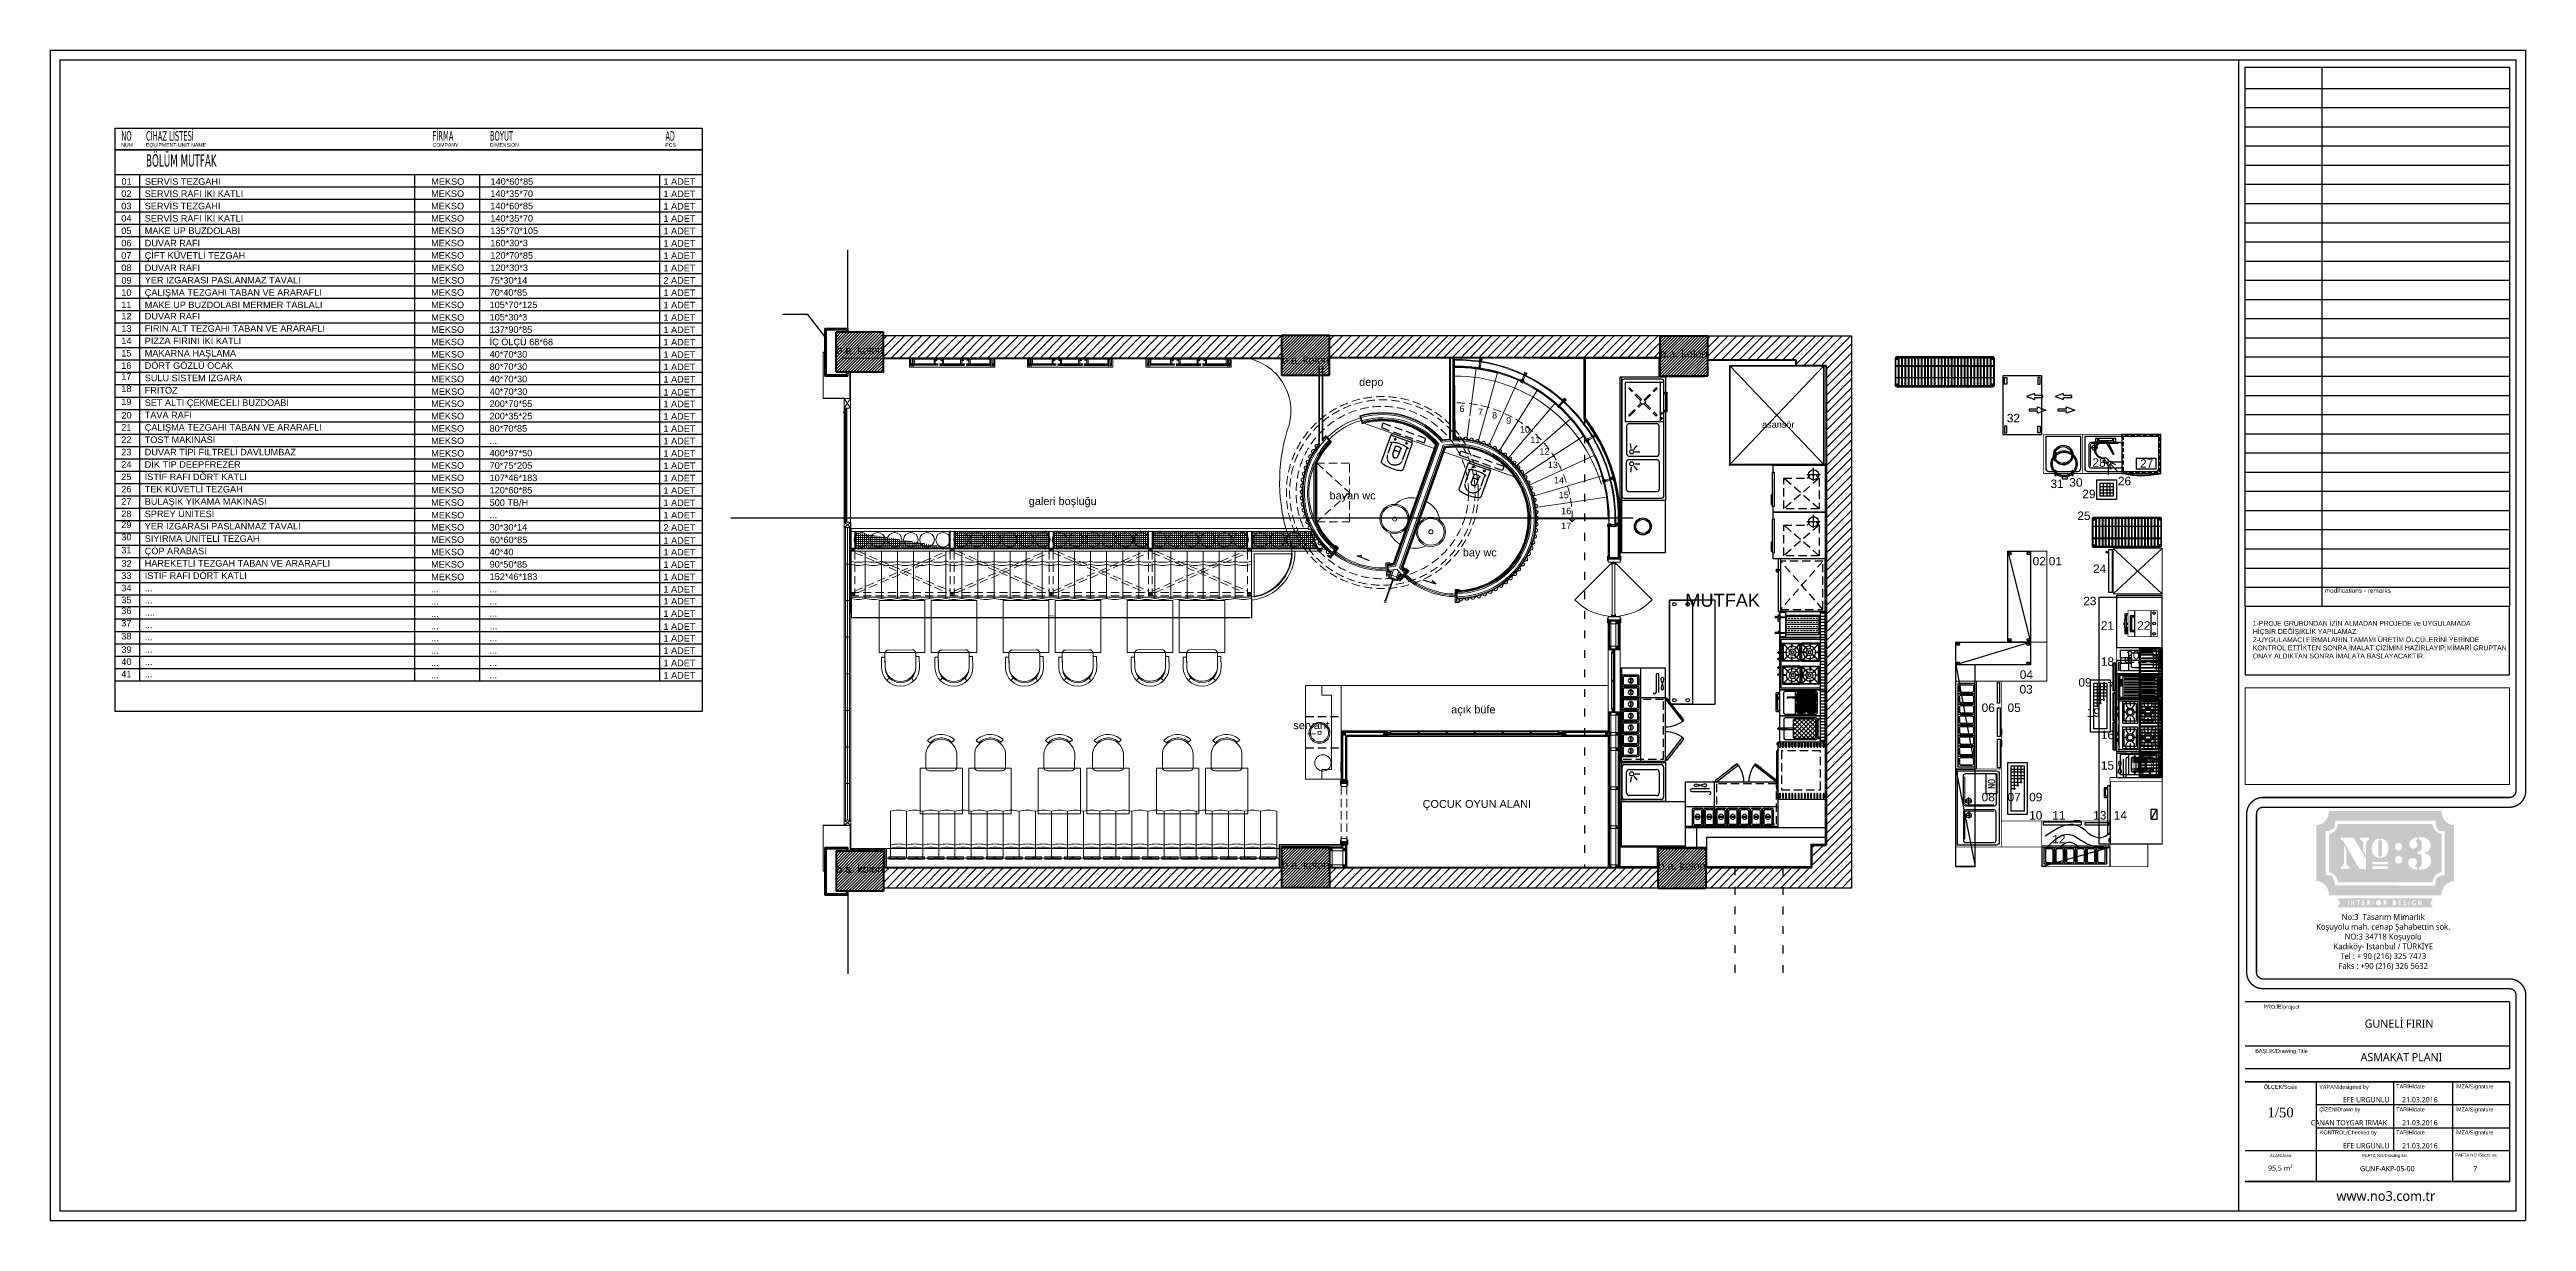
# Model space of a CAD drawing. Header units: millimetres. Extents: x 54215 to 67697, y 23496 to 56611.
# Drawn here: x 63890 to 67697, y 54334 to 56137 of the extents above; entities that cross this region are included whole.
import ezdxf
from ezdxf.enums import TextEntityAlignment as Align

# ---------------------------------------------------------------- set-up
doc = ezdxf.new("R2010")
doc.units = ezdxf.units.MM
for name, pattern in [('ACAD_ISO03W100', [30, 12, -18]), ('DASHED', [19.05, 12.7, -6.35]), ('HIDDEN', [0.375, 0.25, -0.125]), ('HIDDENX2', [19.05, 12.7, -6.35])]:
    doc.linetypes.add(name, pattern=pattern)
for name, color, linetype, lineweight in [('- 0.09', 9, 'Continuous', 9), ('- 0.25', 43, 'Continuous', 25), ('- 0.30', 6, 'Continuous', 30), ('- 0.35', 3, 'Continuous', 35), ('- 0.50', 30, 'Continuous', 50), ('1-kutu profil', 5, 'Continuous', 0), ('alçıpankesit', 220, 'Continuous', 20), ('b_görünüş', 44, 'Continuous', 25), ('DUVAR', 1, 'Continuous', 40), ('END.MUTFAK', 135, 'Continuous', 25), ('no3_ahsap gorunus arka ince', 53, 'Continuous', 15), ('no3_ahsap gorunus on ince', 32, 'Continuous', 13), ('no3_cam gorunus on', 142, 'Continuous', 15), ('no3_cam kesit arka', 141, 'Continuous', 18), ('no3_duvar kaplama', 8, 'Continuous', 0), ('no3_duvar mevcut', 4, 'Continuous', 35), ('no3_duvar ytong', 101, 'Continuous', 0), ('no3_döşeme kaplama', 8, 'Continuous', 0), ('no3_kutu profil gorunus', 8, 'Continuous', 0), ('no3_kutuprofil kesit', 74, 'Continuous', 18), ('no3_mermer gorunus arka', 41, 'Continuous', 13), ('no3_mobilya aydınlatma', 50, 'Continuous', 13), ('no3_paslanmaz kesit arka', 145, 'Continuous', 20), ('no3_soğuk oda duvar', 163, 'Continuous', 20), ('no3_tefriş arka ince', 65, 'Continuous', 13), ('no3_tefriş arka kalın', 77, 'Continuous', 15), ('no3_tefriş izdüşüm', 87, 'Continuous', 15), ('no3_yazı duvar', 152, 'Continuous', 0), ('t_tarama', 251, 'Continuous', 20), ('t_tefris ince', 34, 'Continuous', 15), ('t_yazı', 154, 'Continuous', 25), ('YAZI', 8, 'Continuous', 13)]:
    doc.layers.add(name, color=color, linetype=linetype, lineweight=lineweight)
for name, color, linetype in [('-DWG_ANA', 7, 'Continuous'), ('-DWG_DETAY1', 7, 'Continuous'), ('-DWG_DETAY2', 7, 'Continuous'), ('002 Çizgi', 7, 'Continuous'), ('AD', 7, 'Continuous'), ('ANTET', 151, 'Continuous'), ('CIHAZ', 2, 'Continuous'), ('Layer 1', 7, 'Continuous'), ('NO', 4, 'Continuous'), ('NO-C', 7, 'Continuous'), ('PLAN', 7, 'Continuous'), ('S2000-002 Çizgi', 7, 'Continuous'), ('Tefris_mutfak', 251, 'Continuous')]:
    doc.layers.add(name, color=color, linetype=linetype)
doc.layers.add('0 rölöve', color=7, linetype='Continuous', true_color=0xf1380e)
for name, color, linetype, lineweight, true_color in [('no3_ahsap kesit on', 7, 'Continuous', 20, 0xfca103), ('no3_alçıpan kesit', 7, 'Continuous', 20, 0xf5003d), ('no3_doğrama kesit', 7, 'Continuous', 18, 0x35355a), ('no3_sandalye masa', 7, 'Continuous', 15, 0x9e0025), ('no3_sıva', 7, 'Continuous', 0, 0x414b26), ('no3_tefriş ön ince', 7, 'Continuous', 18, 0x8c1aff)]:
    doc.layers.add(name, color=color, linetype=linetype, lineweight=lineweight, true_color=true_color)
doc.styles.add('ARIALT', font='arial.ttf', dxfattribs={"height": 10})
doc.styles.add('AT-ARIAL', font='arial.ttf')
doc.styles.add('buk 100', font='tahoma.ttf', dxfattribs={"height": 22})
doc.styles.add('lst_area', font='arial.ttf')
doc.styles.add('ROMANS', font='romans.shx', dxfattribs={"width": 0.8})
doc.styles.get("Standard").update_dxf_attribs({"font": 'arial.ttf'})
doc.styles.add('TROMANS', font='tromans', dxfattribs={"width": 0.8})
doc.linetypes.add('{ -E- }', pattern='A,4,-0.75,["E",Standard,S=0.15,R=0,X=-0.05,Y=-0.07],-0.75', length=5.5)
doc.dimstyles.new('ISO-25', dxfattribs={"dimtxt": 2.5, "dimasz": 2.5, "dimexe": 1.25, "dimexo": 0.625, "dimtad": 1, "dimtxsty": 'Standard', "dimcen": 2.5, "dimadec": 0, "dimazin": 0, "dimtfac": 1, "dimtmove": 0, "dimatfit": 3, "dimfxl": 1, "dimarcsym": 0})

msp = doc.modelspace()

# ---------------------------------------------------------------- texts
at = {"color": 250, "insert": (67276.845, 55228.977), "char_height": 7.52595, "width": 517.45576, "attachment_point": 4}
msp.add_mtext('1-PROJE GRUBUNDAN İZİN ALMADAN PROJEDE ve UYGULAMADA\\PHİÇBİR DEĞİŞİKLİK YAPILAMAZ.\\P2-UYGULAMACI FİRMALARIN TAMAMI ÜRETİM ÖLÇÜLERİNİ YERİNDE \\PKONTROL ETTİKTEN SONRA,İMALAT ÇİZİMİNİ HAZIRLAYIP;MİMARİ GRUPTAN\\PONAY ALDIKTAN SONRA İMALATA BASLAYACAKTIR.', dxfattribs=at)
at = {"color": 7}
for s, insert, char_height, width, attachment_point in [('{\\fLucida Sans Unicode|b0|i0|c162|p34;No:3  Tasarım Mimarlık\\PKoşuyolu mah. cenap Şahabettin sok.\\PNO:3 34718 Koşuyolu\\PKadıköy- Istanbul / TÜRKİYE\\PTel : + 90 (216) 325 7473\\PFaks : +90 (216) 326 5632}', (67477.283, 54764.067), 9.03114, 233.90379, 5), ('{\\fLucida Sans Unicode|b0|i0|c162|p34;GUNELİ FIRIN}', (67501.695, 54638.57), 12.54325, 279.45279, 5), ('{\\fLucida Sans Unicode|b0|i0|c162|p34;ASMAKAT PLANI}', (67505.263, 54587.088), 12.54325, 307.0384, 5), ('{\\fGeorgia|b0|i0|c162|p18;1/50\\P}', (67319.48, 54502.033), 15.0519, 307.0384, 5), ('{\\fLucida Sans Unicode|b0|i0|c162|p34;CANAN TOYGAR IRMAK}', (67365.864, 54486.196), 8.02768, 307.0384, 4), ('{\\fLucida Sans Unicode|b0|i0|c162|p34;EFE URGUNLU}', (67415.293, 54521.588), 8.02768, 307.0384, 4), ('{\\fLucida Sans Unicode|b0|i0|c162|p34;21.03.2016}', (67506.284, 54521.588), 8.02768, 307.0384, 4), ('{\\fLucida Sans Unicode|b0|i0|c162|p34;21.03.2016}', (67506.284, 54486.196), 8.02768, 307.0384, 4), ('{\\fLucida Sans Unicode|b0|i0|c162|p34;EFE URGUNLU}', (67415.293, 54450.804), 8.02768, 307.0384, 4), ('{\\fLucida Sans Unicode|b0|i0|c162|p34;21.03.2016}', (67506.284, 54450.804), 8.02768, 307.0384, 4), ('{\\fLucida Sans Unicode|b0|i0|c162|p34;95,5 m²}', (67300.278, 54415.643), 8.02768, 307.0384, 4), ('{\\fLucida Sans Unicode|b0|i0|c162|p34;GUNF-AKP-05-00}', (67441.535, 54415.643), 8.02768, 307.0384, 4), ('{\\fLucida Sans Unicode|b0|i0|c162|p34;7}', (67615.778, 54415.643), 8.02768, 307.0384, 4), ('{\\fLucida Sans Unicode|b0|i0|c162|p34;www.no3.com.tr}', (67481.381, 54373.529), 15.0519, 233.90379, 5)]:
    msp.add_mtext(s, dxfattribs=dict(at, insert=insert, char_height=char_height, width=width, attachment_point=attachment_point))
at = {"layer": '0 rölöve'}
for p in [(65098.926, 55668.376), (66365.676, 55662.876), (65784.176, 55653.354), (65098.926, 54870.376), (65784.426, 54876.376), (66362.926, 54875.376)]:
    msp.add_text('b.a. kolon', height=12, dxfattribs=at).set_placement(p)
at = {"layer": 'ANTET', "color": 252, "style": 'TROMANS', "width": 0.9}
for s, p in [('NUM', (64000.116, 55986.959)), ('EQUIPMENT-UNIT NAME', (64038.116, 55986.959)), ('COMPANY', (64478.726, 55986.959)), ('DIMENSION', (64566.953, 55986.959)), ('PCS', (64836.466, 55986.959))]:
    msp.add_text(s, height=5.7, dxfattribs=at).set_placement(p)
at = {"layer": 'no3_yazı duvar', "insert": (65836.068, 55081.715), "char_height": 4, "width": 63.84297, "attachment_point": 1, "rotation": 180}
msp.add_mtext('eviye', dxfattribs=at)
at = {"layer": 't_yazı', "linetype": 'Continuous', "style": 'ARIALT'}
for s, height, p in [('ALAN/Area', 4.719, (67319.48, 54435.809)), ('PAFTA NO/Drawing No', 4.71898, (67479.124, 54435.809))]:
    msp.add_text(s, height=height, dxfattribs=at).set_placement(p, align=Align.MIDDLE_CENTER)
at = {"layer": 't_yazı', "attachment_point": 7}
for s, insert, char_height, width in [('depo ', (65903.008, 55615.728), 12, 369.49515), ('6', (66057.212, 55579.008), 10, 307.91263), ('7', (66085.587, 55574.454), 10, 307.91263), ('8', (66107.346, 55569.019), 10, 307.91263), ('9', (66128.958, 55560.94), 10, 307.91263), ('10', (66150.129, 55547.278), 10, 307.91263), ('asansör', (66522.474, 55554.957), 10, 307.91263), ('11', (66166, 55531.406), 10, 307.91263), ('12', (66179.967, 55513.484), 10, 307.91263), ('13', (66193.052, 55492.772), 10, 307.91263), ('14', (66202.461, 55469.414), 10, 307.91263), ('galeri boşluğu', (65395.219, 55432.543), 12, 369.49515), ('bayan wc', (65857.541, 55441.143), 12, 369.49515), ('15', (66209.813, 55446.498), 10, 307.91263), ('16', (66213.488, 55421.819), 10, 307.91263), ('17', (66213.488, 55399.196), 10, 307.91263), ('bay wc', (66062.42, 55353.485), 12, 369.49515), ('MUTFAK', (66404.428, 55279.435), 20, 615.82526), ('servant', (65801.767, 55091.349), 12, 369.49515), ('açık büfe', (66044.597, 55112.093), 12, 369.49515), ('ÇOCUK OYUN ALANI', (66000.565, 54966.815), 12, 369.49515)]:
    msp.add_mtext(s, dxfattribs=dict(at, insert=insert, char_height=char_height, width=width))
at = {"layer": 't_yazı', "color": 252, "insert": (67387.553, 55308.147), "char_height": 7.02422, "width": 149.98671, "attachment_point": 1, "style": 'AT-ARIAL'}
msp.add_mtext('modifications - remarks', dxfattribs=at)
at = {"layer": 't_yazı', "style": 'ARIALT'}
for s, insert, char_height, width, attachment_point in [('PROJE/project', (67320.918, 54667.608), 6.02076, 111.9856, 2), ('BAŞLIK/Drawing Title', (67320.918, 54599.587), 6.02076, 111.9856, 2), ('ÖLÇEK/Scale', (67319.48, 54544.346), 6.02076, 40.67138, 2), ('YAPAN/designed by', (67416.968, 54544.346), 6.02076, 111.9856, 2), ('TARİH/date', (67497.245, 54545.108), 6.0208, 45.79917, 1), ('İMZA/Signature', (67588.236, 54545.108), 6.02076, 45.79917, 1), ('ÇİZEN/Drawn by', (67410.526, 54509.716), 6.02076, 111.9856, 2), ('TARİH/date', (67497.245, 54509.716), 6.0208, 45.79917, 1), ('İMZA/Signature', (67588.236, 54509.716), 6.02076, 45.79917, 1), ('KONTROL/Checked by', (67379.787, 54474.323), 6.02076, 100.6056, 1), ('TARİH/date', (67497.245, 54474.323), 6.0208, 45.79917, 1), ('İMZA/Signature', (67588.236, 54474.323), 6.02076, 45.79917, 1)]:
    msp.add_mtext(s, dxfattribs=dict(at, insert=insert, char_height=char_height, width=width, attachment_point=attachment_point))
at = {"layer": 't_yazı', "linetype": 'Continuous', "insert": (67588.236, 54438.931), "char_height": 4.71898, "width": 113.029, "attachment_point": 1, "style": 'ARIALT'}
msp.add_mtext('PAFTA NO /Sheet no:', dxfattribs=at)
at = {"layer": 'Tefris_mutfak', "style": 'buk 100', "width": 0.6}
for s, height, p in [('NO', 14.63, (64000.116, 55996.459)), ('CİHAZ LİSTESİ', 14.63, (64038.116, 55996.459)), ('FİRMA', 14.63, (64478.463, 55996.459)), ('BOYUT', 14.63, (64566.821, 55996.459)), ('BÖLÜM MUTFAK', 19.019, (64038.116, 55956.492))]:
    msp.add_text(s, height=height, dxfattribs=at).set_placement(p)
at = {"layer": 'Tefris_mutfak', "style": 'buk 100', "width": 0.554194}
msp.add_text('AD', height=14.63, dxfattribs=at).set_placement((64836.729, 55996.459), (64850.979, 55996.459), align=Align.FIT)
at = {"layer": 'YAZI', "style": 'lst_area'}
for s, p in [('01', (64000.361, 55928.528)), ('SERVİS TEZGAHI', (64036.38, 55928.528)), ('MEKSO', (64476.645, 55928.528)), ('140*60*85', (64567.696, 55928.528)), ('1 ADET', (64833.524, 55928.528)), ('02', (64000.1, 55909.897)), ('03', (64000.1, 55890.897)), ('SERVİS RAFI İKİ KATLI', (64036.12, 55909.897)), ('SERVİS TEZGAHI', (64036.12, 55890.897)), ('MEKSO', (64476.384, 55909.897)), ('MEKSO', (64476.384, 55890.897)), ('140*35*70', (64567.436, 55909.897)), ('140*60*85', (64567.436, 55890.897)), ('1 ADET', (64833.524, 55909.528)), ('1 ADET', (64833.524, 55890.528)), ('04', (64000.1, 55871.897)), ('05', (64000.1, 55852.897)), ('SERVİS RAFI İKİ KATLI', (64036.12, 55871.897)), ('MAKE UP BUZDOLABI', (64036.12, 55852.897)), ('MEKSO', (64476.384, 55871.897)), ('MEKSO', (64476.384, 55852.897)), ('140*35*70', (64567.436, 55871.897)), ('135*70*105', (64567.436, 55852.897)), ('1 ADET', (64833.524, 55871.528)), ('1 ADET', (64833.524, 55852.528)), ('06', (64000.1, 55833.897)), ('07', (64000.1, 55814.897)), ('ÇİFT KÜVETLİ TEZGAH', (64036.12, 55814.897)), ('DUVAR RAFI', (64036.12, 55833.897)), ('MEKSO', (64476.384, 55833.897)), ('MEKSO', (64476.384, 55814.897)), ('160*30*3', (64567.436, 55833.897)), ('120*70*85', (64567.436, 55814.897)), ('1 ADET', (64833.524, 55833.528)), ('1 ADET', (64833.524, 55814.528)), ('08', (64000.1, 55795.897)), ('09', (64000.361, 55776.528)), ('YER IZGARASI PASLANMAZ TAVALI', (64036.12, 55776.897)), ('DUVAR RAFI', (64036.12, 55795.897)), ('MEKSO', (64476.384, 55795.897)), ('MEKSO', (64476.645, 55776.528)), ('75*30*14', (64566.515, 55776.528)), ('120*30*3', (64567.436, 55795.897)), ('2 ADET', (64833.524, 55776.528)), ('1 ADET', (64833.524, 55795.528)), ('10', (64000.1, 55757.897)), ('11', (64000.1, 55738.897)), ('ÇALIŞMA TEZGAHI TABAN VE ARARAFLI', (64036.12, 55757.897)), ('MAKE UP BUZDOLABI MERMER TABLALI', (64036.12, 55738.897)), ('MEKSO', (64476.384, 55757.897)), ('MEKSO', (64476.384, 55738.897)), ('70*40*85', (64566.254, 55757.897)), ('105*70*125', (64566.254, 55738.897)), ('1 ADET', (64833.524, 55757.528)), ('1 ADET', (64833.524, 55738.528)), ('12', (64000.1, 55721.496)), ('13', (64000.1, 55702.496)), ('DUVAR RAFI', (64036.12, 55721.496)), ('FIRIN ALT TEZGAHI TABAN VE ARARAFLI', (64036.12, 55702.496)), ('MEKSO', (64476.384, 55700.897)), ('MEKSO', (64476.645, 55719.528)), ('105*30*3', (64566.254, 55719.897)), ('137*90*85', (64566.254, 55700.897)), ('1 ADET', (64833.524, 55719.528)), ('1 ADET', (64833.524, 55700.528)), ('14', (64000.1, 55683.496)), ('15', (64000.1, 55664.496)), ('PİZZA FIRINI İKİ KATLI', (64036.12, 55683.496)), ('MAKARNA HAŞLAMA', (64036.12, 55664.496)), ('MEKSO', (64476.384, 55681.897)), ('MEKSO', (64476.384, 55662.897)), ('40*70*30', (64566.288, 55662.897)), ('İÇ ÖLÇÜ 68*68', (64566.254, 55681.897)), ('1 ADET', (64833.524, 55681.528)), ('1 ADET', (64833.524, 55662.528)), ('16', (64000.1, 55645.496)), ('17', (64000.1, 55628.817)), ('SULU SİSTEM IZGARA', (64036.12, 55626.496)), ('DÖRT GÖZLÜ OCAK', (64036.12, 55645.496)), ('MEKSO', (64476.384, 55643.897)), ('MEKSO', (64476.384, 55624.897)), ('40*70*30', (64566.254, 55624.897)), ('80*70*30', (64566.254, 55643.897)), ('1 ADET', (64833.524, 55643.528)), ('1 ADET', (64833.524, 55624.528)), ('18', (64000.1, 55609.817)), ('19', (64000.1, 55589.782)), ('SET ALTI ÇEKMECELİ BUZDOABI', (64036.12, 55588.496)), ('FRİTÖZ', (64036.12, 55607.496)), ('MEKSO', (64476.384, 55586.897)), ('MEKSO', (64476.645, 55605.528)), ('40*70*30', (64566.515, 55605.528)), ('200*70*55', (64566.254, 55586.897)), ('1 ADET', (64833.524, 55604.494)), ('1 ADET', (64833.524, 55586.528)), ('21', (64000.1, 55550.496)), ('20', (64000.361, 55569.127)), ('TAVA RAFI', (64036.12, 55569.496)), ('ÇALIŞMA TEZGAHI TABAN VE ARARAFLI', (64036.12, 55550.496)), ('MEKSO', (64476.384, 55567.897)), ('MEKSO', (64476.384, 55548.897)), ('80*70*85', (64566.254, 55548.897)), ('200*35*25', (64566.254, 55567.897)), ('1 ADET', (64833.524, 55567.528)), ('1 ADET', (64833.524, 55548.528)), ('22', (64000.1, 55531.496)), ('23', (64000.1, 55512.496)), ('TOST MAKINASI', (64036.12, 55531.496)), ('DUVAR TİPİ FİLTRELİ DAVLUMBAZ', (64036.12, 55512.496)), ('MEKSO', (64476.384, 55529.897)), ('MEKSO', (64476.645, 55510.528)), ('400*97*50', (64566.254, 55510.897)), ('...', (64566.254, 55529.897)), ('1 ADET', (64833.524, 55529.528)), ('1 ADET', (64833.524, 55510.528)), ('24', (64000.1, 55493.496)), ('25', (64000.1, 55474.496)), ('DİK TİP DEEPFREZER', (64036.12, 55493.496)), ('İSTİF RAFI DÖRT KATLI', (64036.12, 55474.496)), ('MEKSO', (64476.384, 55491.897)), ('MEKSO', (64476.384, 55472.897)), ('70*75*205', (64566.254, 55491.897)), ('107*46*183', (64566.254, 55472.897)), ('1 ADET', (64833.524, 55491.528)), ('1 ADET', (64833.524, 55472.528)), ('26', (64000.1, 55455.496)), ('27', (64000.1, 55436.496)), ('TEK KÜVETLİ TEZGAH', (64036.12, 55455.496)), ('BULAŞIK YIKAMA MAKINASI', (64036.12, 55436.496)), ('MEKSO', (64476.384, 55453.897)), ('MEKSO', (64476.384, 55434.897)), ('500 TB/H', (64566.288, 55434.897)), ('120*60*85', (64566.254, 55453.897)), ('1 ADET', (64833.524, 55453.528)), ('1 ADET', (64833.524, 55434.528)), ('28', (64000.1, 55417.496)), ('29', (64000.1, 55400.817)), ('YER IZGARASI PASLANMAZ TAVALI', (64036.12, 55398.496)), ('SPREY ÜNİTESİ', (64036.12, 55417.496)), ('MEKSO', (64476.384, 55396.897)), ('MEKSO', (64476.384, 55396.897)), ('MEKSO', (64476.645, 55415.528)), ('30*30*14', (64566.254, 55396.897)), ('...', (64566.254, 55415.897)), ('2 ADET', (64833.524, 55396.528)), ('1 ADET', (64833.524, 55415.528)), ('30', (64000.1, 55381.817)), ('31', (64000.1, 55361.782)), ('SIYIRMA ÜNİTELİ TEZGAH', (64036.12, 55379.496)), ('ÇÖP ARABASI', (64036.12, 55360.496)), ('MEKSO', (64476.384, 55377.897)), ('MEKSO', (64476.384, 55358.897)), ('40*40', (64566.254, 55358.897)), ('60*60*85', (64566.515, 55377.528)), ('1 ADET', (64833.524, 55376.494)), ('1 ADET', (64833.524, 55358.528)), ('33', (64000.1, 55322.496)), ('32', (64000.361, 55341.127)), ('HAREKETLİ TEZGAH TABAN VE ARARAFLI', (64036.12, 55341.496)), ('İSTİF RAFI DÖRT KATLI', (64036.12, 55322.496)), ('MEKSO', (64476.384, 55339.897)), ('MEKSO', (64476.645, 55320.528)), ('90*50*85', (64566.254, 55339.897)), ('152*46*183', (64566.254, 55320.897)), ('1 ADET', (64833.524, 55339.528)), ('1 ADET', (64833.524, 55320.528)), ('34', (64000.1, 55303.496)), ('35', (64000.1, 55285.151)), ('...', (64036.12, 55303.496)), ('...', (64476.384, 55301.897)), ('...', (64566.254, 55301.897)), ('1 ADET', (64833.524, 55301.528)), ('1 ADET', (64833.524, 55283.183)), ('36', (64000.1, 55268.472)), ('37', (64000.1, 55249.472)), ('...', (64036.12, 55285.151)), ('....', (64036.12, 55266.151)), ('...', (64476.384, 55282.897)), ('...', (64476.384, 55263.897)), ('...', (64566.254, 55283.552)), ('...', (64566.254, 55264.552)), ('1 ADET', (64833.524, 55264.183)), ('1 ADET', (64833.524, 55244.149)), ('38', (64000.1, 55229.437)), ('39', (64000.361, 55208.782)), ('...', (64036.12, 55247.151)), ('...', (64036.12, 55228.151)), ('...', (64476.384, 55244.897)), ('...', (64476.384, 55226.552)), ('...', (64566.254, 55226.552)), ('...', (64566.515, 55245.183)), ('1 ADET', (64833.524, 55226.183)), ('1 ADET', (64833.524, 55207.183)), ('40', (64000.1, 55190.151)), ('41', (64000.1, 55171.151)), ('...', (64036.12, 55209.151)), ('...', (64036.12, 55190.151)), ('...', (64476.384, 55207.552)), ('...', (64476.384, 55188.552)), ('...', (64566.254, 55207.552)), ('...', (64566.254, 55188.552)), ('1 ADET', (64833.524, 55188.183)), ('1 ADET', (64833.524, 55169.183)), ('...', (64036.12, 55171.151)), ('...', (64476.384, 55169.552)), ('...', (64566.254, 55169.552))]:
    msp.add_text(s, height=10.0548, dxfattribs=at).set_placement(p)

# ---------------------------------------------------------------- blocks, each defined once
blk = doc.blocks.new('klozet')
at = {"layer": 'b_görünüş'}
for p, q in [((-23024.1, -1604.8), (-23024.1, -1638)), ((-23021.1, -1604.8), (-23024.1, -1604.8)), ((-22977.7, -1603.3), (-23021.1, -1603.3)), ((-23021, -1603.3), (-23021, -1639.1)), ((-23015.7, -1612.1), (-23019.2, -1612.1)), ((-23015.7, -1630.3), (-23019.2, -1630.3)), ((-23018.5, -1611.9), (-23018.6, -1612.1)), ((-23018.6, -1612.1), (-23018.6, -1612.1)), ((-23018.6, -1612.1), (-23018.6, -1612.1)), ((-23018.6, -1612.1), (-23018.5, -1612.3)), ((-23018.5, -1630.2), (-23018.6, -1630.4)), ((-23018.6, -1630.4), (-23018.6, -1630.4)), ((-23018.6, -1630.4), (-23018.6, -1630.4)), ((-23018.6, -1630.4), (-23018.5, -1630.6)), ((-23018.4, -1611.5), (-23018.5, -1611.7)), ((-23018.5, -1611.7), (-23018.5, -1611.9)), ((-23018.5, -1612.3), (-23018.5, -1612.5)), ((-23018.5, -1612.5), (-23018.4, -1612.7)), ((-23018.4, -1629.8), (-23018.5, -1630)), ((-23018.5, -1630), (-23018.5, -1630.2)), ((-23018.5, -1630.6), (-23018.5, -1630.8)), ((-23018.5, -1630.8), (-23018.4, -1631)), ((-23018.3, -1611.3), (-23018.4, -1611.5)), ((-23018.4, -1612.7), (-23018.3, -1612.8)), ((-23018.3, -1629.7), (-23018.4, -1629.8)), ((-23018.4, -1631), (-23018.3, -1631.2)), ((-23018.1, -1611.2), (-23018.3, -1611.3)), ((-23018.3, -1612.8), (-23018.1, -1613)), ((-23018.1, -1629.5), (-23018.3, -1629.7)), ((-23018.3, -1631.2), (-23018.1, -1631.3)), ((-23018, -1611.1), (-23018.1, -1611.2)), ((-23018.1, -1613), (-23018, -1613.1)), ((-23018, -1629.4), (-23018.1, -1629.5)), ((-23018.1, -1631.3), (-23018, -1631.4)), ((-23017.8, -1611), (-23018, -1611.1)), ((-23018, -1613.1), (-23017.8, -1613.2)), ((-23017.8, -1629.3), (-23018, -1629.4)), ((-23018, -1631.4), (-23017.8, -1631.5)), ((-23017.6, -1610.9), (-23017.8, -1611)), ((-23017.8, -1613.2), (-23017.6, -1613.2)), ((-23017.6, -1629.3), (-23017.8, -1629.3)), ((-23017.8, -1631.5), (-23017.6, -1631.6)), ((-23017.4, -1610.9), (-23017.6, -1610.9)), ((-23017.6, -1613.2), (-23017.4, -1613.3)), ((-23017.4, -1629.2), (-23017.6, -1629.3)), ((-23017.6, -1631.6), (-23017.4, -1631.6)), ((-23017.2, -1610.9), (-23017.4, -1610.9)), ((-23017.4, -1613.3), (-23017.2, -1613.2)), ((-23017.2, -1629.3), (-23017.4, -1629.2)), ((-23017.4, -1631.6), (-23017.2, -1631.6)), ((-23017.3, -1613.9), (-23017.3, -1610.4)), ((-23017.3, -1632.1), (-23017.3, -1628.7)), ((-23017, -1611), (-23017.2, -1610.9)), ((-23017.2, -1613.2), (-23017, -1613.2)), ((-23017, -1629.3), (-23017.2, -1629.3)), ((-23017.2, -1631.6), (-23017, -1631.5)), ((-23016.8, -1611.1), (-23017, -1611)), ((-23017, -1613.2), (-23016.8, -1613.1)), ((-23016.8, -1629.4), (-23017, -1629.3)), ((-23017, -1631.5), (-23016.8, -1631.4)), ((-23016.6, -1611.2), (-23016.8, -1611.1)), ((-23016.8, -1613.1), (-23016.6, -1613)), ((-23016.6, -1629.5), (-23016.8, -1629.4)), ((-23016.8, -1631.4), (-23016.6, -1631.3)), ((-23016.5, -1611.3), (-23016.6, -1611.2)), ((-23016.6, -1613), (-23016.5, -1612.8)), ((-23016.5, -1629.7), (-23016.6, -1629.5)), ((-23016.6, -1631.3), (-23016.5, -1631.2)), ((-23016.4, -1611.5), (-23016.5, -1611.3)), ((-23016.5, -1612.8), (-23016.4, -1612.7)), ((-23016.4, -1629.8), (-23016.5, -1629.7)), ((-23016.5, -1631.2), (-23016.4, -1631)), ((-23016.3, -1611.7), (-23016.4, -1611.5)), ((-23016.4, -1612.7), (-23016.3, -1612.5)), ((-23016.3, -1630), (-23016.4, -1629.8)), ((-23016.4, -1631), (-23016.3, -1630.8)), ((-23016.2, -1611.9), (-23016.3, -1611.7)), ((-23016.3, -1612.5), (-23016.2, -1612.3)), ((-23016.2, -1630.2), (-23016.3, -1630)), ((-23016.3, -1630.8), (-23016.2, -1630.6)), ((-23016.2, -1612.1), (-23016.2, -1611.9)), ((-23016.2, -1612.3), (-23016.2, -1612.1)), ((-23016.2, -1630.4), (-23016.2, -1630.2)), ((-23016.2, -1630.6), (-23016.2, -1630.4)), ((-23013.2, -1619.9), (-23013.1, -1618)), ((-23013.2, -1621.8), (-23013.2, -1619.9)), ((-23013.2, -1623.7), (-23013.2, -1621.8)), ((-23013.1, -1625.6), (-23013.2, -1623.7)), ((-23013.1, -1618), (-23013, -1616.1)), ((-23013, -1627.4), (-23013.1, -1625.6)), ((-23013, -1616.1), (-23012.8, -1614.3)), ((-23012.7, -1629.1), (-23013, -1627.4)), ((-23012.8, -1614.3), (-23012.5, -1612.7)), ((-23012.5, -1630.7), (-23012.7, -1629.1)), ((-23012.5, -1612.7), (-23012.2, -1611.1)), ((-23012.2, -1632.1), (-23012.5, -1630.7)), ((-23012.2, -1611.1), (-23011.8, -1609.7)), ((-23011.8, -1633.4), (-23012.2, -1632.1)), ((-23011.8, -1609.7), (-23011.4, -1608.5)), ((-23011.3, -1634.5), (-23011.8, -1633.4)), ((-22993.7, -1633.6), (-23011.7, -1633.6)), ((-22990.7, -1609), (-23011.6, -1609)), ((-23011.4, -1608.5), (-23010.9, -1607.5)), ((-23010.9, -1635.3), (-23011.3, -1634.5)), ((-23010.9, -1607.5), (-23010.3, -1606.7)), ((-23010.3, -1635.9), (-23010.9, -1635.3)), ((-23007.9, -1620.3), (-23008, -1620.9)), ((-23008, -1620.9), (-23008, -1621.5)), ((-23008, -1621.5), (-23008, -1622.1)), ((-23008, -1622.1), (-23008, -1622.7)), ((-23008, -1622.7), (-23007.9, -1623.4)), ((-23007.8, -1619.2), (-23007.9, -1619.8)), ((-23007.9, -1619.8), (-23007.9, -1620.3)), ((-23007.9, -1623.4), (-23007.8, -1624)), ((-23007.7, -1618.7), (-23007.8, -1619.2)), ((-23007.8, -1624), (-23007.7, -1624.6)), ((-23007.5, -1618.2), (-23007.7, -1618.7)), ((-23007.7, -1624.6), (-23007.6, -1625.2)), ((-23007.6, -1625.2), (-23007.3, -1625.9)), ((-23007.4, -1617.8), (-23007.5, -1618.2)), ((-23007.2, -1617.4), (-23007.4, -1617.8)), ((-23007.4, -1617.6), (-22995.1, -1617.6)), ((-23007.3, -1625.9), (-23007.1, -1626.5)), ((-23007.1, -1617), (-23007.2, -1617.4)), ((-23006.9, -1616.6), (-23007.1, -1617)), ((-23007.1, -1626.5), (-23006.8, -1627.1)), ((-22994.5, -1626.1), (-23007, -1626.1)), ((-23006.7, -1616.3), (-23006.9, -1616.6)), ((-23001.3, -1620.9), (-23001.2, -1620.4)), ((-23001.3, -1621.4), (-23001.3, -1620.9)), ((-23001.3, -1621.9), (-23001.3, -1621.4)), ((-23001.3, -1622.4), (-23001.3, -1621.9)), ((-23001.2, -1622.8), (-23001.3, -1622.4)), ((-23001.2, -1620.4), (-23001.1, -1619.9)), ((-23001.2, -1623.3), (-23001.2, -1622.8)), ((-23001.1, -1623.7), (-23001.2, -1623.3)), ((-23001.1, -1619.4), (-23000.9, -1618.9)), ((-23001.1, -1619.9), (-23001.1, -1619.4)), ((-23001, -1624.1), (-23001.1, -1623.7)), ((-23001, -1624.5), (-23001, -1624.1)), ((-23000.9, -1624.9), (-23001, -1624.5)), ((-23000.9, -1618.9), (-23000.8, -1618.5)), ((-23000.8, -1625.3), (-23000.9, -1624.9)), ((-23000.8, -1618.5), (-23000.6, -1618)), ((-23000.7, -1625.6), (-23000.8, -1625.3)), ((-23000.6, -1625.9), (-23000.7, -1625.6)), ((-23000.6, -1618), (-23000.4, -1617.5)), ((-23000.6, -1626.1), (-23000.6, -1625.9)), ((-22994.8, -1617.6), (-22995.1, -1617.5)), ((-22994.4, -1617.6), (-22994.8, -1617.6)), ((-22994.5, -1626.1), (-22994.1, -1626.1)), ((-22994.1, -1617.6), (-22994.4, -1617.6)), ((-22993.7, -1617.7), (-22994.1, -1617.6)), ((-22994.1, -1626.1), (-22993.7, -1626)), ((-22993.4, -1617.8), (-22993.7, -1617.7)), ((-22993.7, -1626), (-22993.3, -1626)), ((-22993.1, -1617.9), (-22993.4, -1617.8)), ((-22993.3, -1626), (-22993, -1625.9)), ((-22992.7, -1618), (-22993.1, -1617.9)), ((-22993, -1625.9), (-22992.6, -1625.7)), ((-22992.4, -1618.2), (-22992.7, -1618)), ((-22992.6, -1625.7), (-22992.3, -1625.6)), ((-22992.1, -1618.4), (-22992.4, -1618.2)), ((-22992.3, -1625.6), (-22992.1, -1625.4)), ((-22991.8, -1618.5), (-22992.1, -1618.4)), ((-22992.1, -1625.4), (-22991.8, -1625.2)), ((-22991.6, -1618.8), (-22991.8, -1618.5)), ((-22991.8, -1625.2), (-22991.5, -1625)), ((-22991.3, -1619), (-22991.6, -1618.8)), ((-22991.5, -1625), (-22991.3, -1624.8)), ((-22991.1, -1619.2), (-22991.3, -1619)), ((-22991.3, -1624.8), (-22991.1, -1624.5)), ((-22990.9, -1619.5), (-22991.1, -1619.2)), ((-22991.1, -1624.5), (-22990.9, -1624.2)), ((-22990.7, -1619.8), (-22990.9, -1619.5)), ((-22990.9, -1624.2), (-22990.8, -1623.9)), ((-22990.8, -1623.9), (-22990.6, -1623.6)), ((-22990.5, -1620.1), (-22990.7, -1619.8)), ((-22990.7, -1633.6), (-22989.6, -1633.6)), ((-22990.6, -1623.6), (-22990.5, -1623.3)), ((-22990.4, -1620.4), (-22990.5, -1620.1)), ((-22990.5, -1623.3), (-22990.4, -1622.9)), ((-22990.3, -1620.7), (-22990.4, -1620.4)), ((-22990.4, -1622.9), (-22990.3, -1622.6)), ((-22990.3, -1621), (-22990.3, -1620.7)), ((-22990.2, -1621.4), (-22990.3, -1621)), ((-22990.3, -1621.8), (-22990.2, -1621.4)), ((-22990.3, -1622.2), (-22990.3, -1621.8)), ((-22990.3, -1622.6), (-22990.3, -1622.2)), ((-22989.6, -1633.6), (-22988.6, -1633.4)), ((-22988.6, -1633.4), (-22987.6, -1633.2)), ((-22988.5, -1609.1), (-22987.9, -1609.2)), ((-22987.9, -1609.2), (-22987.3, -1609.3)), ((-22987.6, -1633.2), (-22986.7, -1632.9)), ((-22987.3, -1609.3), (-22986.6, -1609.5)), ((-22986.7, -1632.9), (-22985.8, -1632.6)), ((-22986.6, -1609.5), (-22985.9, -1609.8)), ((-22985.9, -1609.8), (-22985.3, -1610.2)), ((-22985.8, -1632.6), (-22984.9, -1632.1)), ((-22985.3, -1610.2), (-22984.6, -1610.7)), ((-22984.9, -1632.1), (-22984.1, -1631.6)), ((-22984.6, -1610.7), (-22984, -1611.2)), ((-22984.1, -1631.6), (-22983.3, -1631.1)), ((-22984, -1611.2), (-22983.3, -1611.7)), ((-22983.3, -1611.7), (-22982.7, -1612.4)), ((-22983.3, -1631.1), (-22982.6, -1630.5)), ((-22982.7, -1612.4), (-22982.1, -1613.1)), ((-22982.6, -1630.5), (-22982, -1629.8)), ((-22982.1, -1613.1), (-22981.5, -1613.8)), ((-22982, -1629.8), (-22981.4, -1629.1)), ((-22981.5, -1613.8), (-22981, -1614.5)), ((-22981.4, -1629.1), (-22980.8, -1628.4)), ((-22981, -1614.5), (-22980.5, -1615.3)), ((-22980.8, -1628.4), (-22980.3, -1627.6)), ((-22980.5, -1615.3), (-22980.1, -1616.2)), ((-22980.3, -1627.6), (-22979.9, -1626.8)), ((-22980.1, -1616.2), (-22979.7, -1617)), ((-22979.9, -1626.8), (-22979.5, -1625.9)), ((-22979.7, -1617), (-22979.4, -1617.9)), ((-22979.5, -1625.9), (-22979.2, -1625.1)), ((-22979.4, -1617.9), (-22979.1, -1618.8)), ((-22979.2, -1625.1), (-22979, -1624.2)), ((-22979.1, -1618.8), (-22978.9, -1619.7)), ((-22979, -1624.2), (-22978.8, -1623.3)), ((-22978.9, -1619.7), (-22978.8, -1620.6)), ((-22978.8, -1620.6), (-22978.7, -1621.5)), ((-22978.8, -1623.3), (-22978.7, -1622.4)), ((-22978.7, -1622.4), (-22978.7, -1621.5)), ((-22976.8, -1603.7), (-22977.7, -1603.3)), ((-22976, -1604.5), (-22976.8, -1603.7)), ((-22975.3, -1605.7), (-22976, -1604.5)), ((-22976, -1637.7), (-22975.4, -1636.4)), ((-22975.4, -1636.4), (-22975, -1634.8)), ((-22974.7, -1607.2), (-22975.3, -1605.7)), ((-22975, -1634.8), (-22974.5, -1632.9)), ((-22974.2, -1609), (-22974.7, -1607.2)), ((-22974.5, -1632.9), (-22974.2, -1630.8)), ((-22973.9, -1611.1), (-22974.2, -1609)), ((-22974.2, -1630.8), (-22973.9, -1628.5)), ((-22973.6, -1613.4), (-22973.9, -1611.1)), ((-22973.9, -1628.5), (-22973.6, -1626)), ((-22973.5, -1615.8), (-22973.6, -1613.4)), ((-22973.6, -1626), (-22973.5, -1623.5)), ((-22973.4, -1618.3), (-22973.5, -1615.8)), ((-22973.5, -1623.5), (-22973.4, -1620.9)), ((-22973.4, -1620.9), (-22973.4, -1618.3)), ((-23021.1, -1638), (-23024.1, -1638)), ((-23021.1, -1639), (-22977.3, -1639)), ((-22977.2, -1639), (-22976.6, -1638.6)), ((-22976.6, -1638.6), (-22976, -1637.7))]:
    blk.add_line(p, q, dxfattribs=at)
blk = doc.blocks.new('madalyon kolçaklı')
at = {"layer": 'no3_sandalye masa'}
for p, q in [((4851.4, 1660.7, 0), (4851.4, 1675.8, 0)), ((4856.8, 1675.8, 0), (4856.8, 1654.2, 0)), ((4856.8, 1660.7, 0), (4856.8, 1675.8, 0)), ((4863.1, 1691.9, 0), (4859.3, 1695.7, 0)), ((4897, 1692.8, 0), (4900.8, 1696.7, 0)), ((4904.2, 1676, 0), (4904.2, 1654.5, 0)), ((4904.2, 1660.7, 0), (4904.2, 1675.8, 0)), ((4909.6, 1660.7, 0), (4909.6, 1675.8, 0)), ((4855.8, 1659.7, 0), (4852.5, 1659.7, 0)), ((4862.2, 1648.9, 0), (4898.8, 1648.9, 0)), ((4905.3, 1659.7, 0), (4908.5, 1659.7, 0))]:
    blk.add_line(p, q, dxfattribs=at)
for centre, radius, start, end in [((4880.5, 1675.8, 0), 29.1, 359.9983, 179.9983), ((4880.5, 1675.8, 0), 23.7, 359.9983, 179.9983), ((4880.5, 1673.6, 0), 23.8, 5.3954, 174.7506), ((4852.5, 1660.7, 0), 1.08, 177.794, 269.9983), ((4855.8, 1660.7, 0), 1.08, 269.9983, 357.5064), ((4862.2, 1654.3, 0), 5.38, 179.9983, 269.9983), ((4898.8, 1654.3, 0), 5.38, 269.9983, 359.9983), ((4905.3, 1660.7, 0), 1.08, 182.4902, 269.9983), ((4908.5, 1660.7, 0), 1.08, 269.9983, 2.2025)]:
    blk.add_arc(centre, radius, start, end, dxfattribs=at)
blk = doc.blocks.new('sedirrwe')
at = {"layer": 'no3_tefriş ön ince'}
for p, q in [((-1399.1, 4164.7), (-1378.7, 4164.7)), ((-1399.1, 3571.2), (-1399.1, 4164.7)), ((-1378.7, 4164.7), (-1326.7, 4164.7)), ((-1399.1, 4140), (-1378.7, 4140)), ((-1399.1, 4115.2), (-1378.7, 4115.2)), ((-1378.7, 4140), (-1326.7, 4140)), ((-1378.7, 4115.2), (-1326.7, 4115.2)), ((-1399.1, 4090.5), (-1378.7, 4090.5)), ((-1378.7, 4090.5), (-1326.7, 4090.5)), ((-1399.1, 4065.8), (-1378.7, 4065.8)), ((-1399.1, 4041), (-1378.7, 4041)), ((-1378.7, 4065.8), (-1326.7, 4065.8)), ((-1378.7, 4041), (-1326.7, 4041)), ((-1399.1, 4016.3), (-1378.7, 4016.3)), ((-1378.7, 4016.3), (-1326.7, 4016.3)), ((-1399.1, 3991.6), (-1378.7, 3991.6)), ((-1399.1, 3966.8), (-1378.7, 3966.8)), ((-1378.7, 3991.6), (-1326.7, 3991.6)), ((-1378.7, 3966.8), (-1326.7, 3966.8)), ((-1399.1, 3942.1), (-1378.7, 3942.1)), ((-1378.7, 3942.1), (-1326.7, 3942.1)), ((-1399.1, 3917.4), (-1378.7, 3917.4)), ((-1399.1, 3892.7), (-1378.7, 3892.7)), ((-1378.7, 3917.4), (-1326.7, 3917.4)), ((-1378.7, 3892.7), (-1326.7, 3892.7)), ((-1399.1, 3867.9), (-1378.7, 3867.9)), ((-1378.7, 3867.9), (-1326.7, 3867.9)), ((-1399.1, 3843.2), (-1378.7, 3843.2)), ((-1399.1, 3818.5), (-1378.7, 3818.5)), ((-1378.7, 3843.2), (-1326.7, 3843.2)), ((-1378.7, 3818.5), (-1326.7, 3818.5)), ((-1399.1, 3793.7), (-1378.7, 3793.7)), ((-1378.7, 3793.7), (-1326.7, 3793.7)), ((-1399.1, 3769), (-1378.7, 3769)), ((-1399.1, 3744.3), (-1378.7, 3744.3)), ((-1378.7, 3769), (-1326.7, 3769)), ((-1378.7, 3744.3), (-1326.7, 3744.3)), ((-1399.1, 3719.5), (-1378.7, 3719.5)), ((-1399.1, 3694.8), (-1378.7, 3694.8)), ((-1378.7, 3719.5), (-1326.7, 3719.5)), ((-1378.7, 3694.8), (-1326.7, 3694.8)), ((-1399.1, 3670.1), (-1378.7, 3670.1)), ((-1378.7, 3670.1), (-1326.7, 3670.1)), ((-1399.1, 3645.3), (-1378.7, 3645.3)), ((-1399.1, 3620.6), (-1378.7, 3620.6)), ((-1378.7, 3645.3), (-1326.7, 3645.3)), ((-1378.7, 3620.6), (-1326.7, 3620.6)), ((-1399.1, 3595.9), (-1378.7, 3595.9)), ((-1378.7, 3595.9), (-1326.7, 3595.9)), ((-1399.1, 3571.2), (-1378.7, 3571.2)), ((-1326.7, 3571.2), (-1378.7, 3571.2))]:
    blk.add_line(p, q, dxfattribs=at)
for centre in [(-1430.6, 4152.3), (-1425.6, 4152.3), (-1373.6, 4152.3), (-1430.6, 4127.6), (-1430.6, 4102.9), (-1425.6, 4127.6), (-1425.6, 4102.9), (-1373.6, 4127.6), (-1373.6, 4102.9), (-1430.6, 4078.1), (-1425.6, 4078.1), (-1373.6, 4078.1), (-1430.6, 4053.4), (-1430.6, 4028.7), (-1425.6, 4053.4), (-1425.6, 4028.7), (-1373.6, 4053.4), (-1373.6, 4028.7), (-1430.6, 4003.9), (-1425.6, 4003.9), (-1373.6, 4003.9), (-1430.6, 3979.2), (-1430.6, 3954.5), (-1425.6, 3979.2), (-1425.6, 3954.5), (-1373.6, 3979.2), (-1373.6, 3954.5), (-1430.6, 3929.7), (-1425.6, 3929.7), (-1373.6, 3929.7), (-1430.6, 3905), (-1430.6, 3880.3), (-1425.6, 3905), (-1425.6, 3880.3), (-1373.6, 3905), (-1373.6, 3880.3), (-1430.6, 3855.6), (-1425.6, 3855.6), (-1373.6, 3855.6), (-1430.6, 3830.8), (-1430.6, 3806.1), (-1425.6, 3830.8), (-1425.6, 3806.1), (-1373.6, 3830.8), (-1373.6, 3806.1), (-1430.6, 3781.4), (-1425.6, 3781.4), (-1373.6, 3781.4), (-1430.6, 3756.6), (-1430.6, 3731.9), (-1425.6, 3756.6), (-1425.6, 3731.9), (-1373.6, 3756.6), (-1373.6, 3731.9), (-1430.6, 3707.2), (-1430.6, 3682.4), (-1425.6, 3707.2), (-1425.6, 3682.4), (-1373.6, 3707.2), (-1373.6, 3682.4), (-1430.6, 3657.7), (-1425.6, 3657.7), (-1373.6, 3657.7), (-1430.6, 3633), (-1430.6, 3608.3), (-1425.6, 3633), (-1425.6, 3608.3), (-1373.6, 3633), (-1373.6, 3608.3), (-1430.6, 3583.5), (-1425.6, 3583.5), (-1373.6, 3583.5)]:
    blk.add_arc(centre, 48.5, 345.219, 14.781, dxfattribs=at)
blk = doc.blocks.new('madalyon kolsuz')
at = {"layer": 'no3_sandalye masa'}
for p, q in [((4777.2, 1607.2, 0), (4776.9, 1585.7, 0)), ((4783.7, 1623.3, 0), (4779.9, 1627.1, 0)), ((4817.6, 1623.7, 0), (4821.4, 1627.5, 0)), ((4824.6, 1606.8, 0), (4824.2, 1585.2, 0)), ((4782.2, 1580.2, 0), (4818.8, 1579.7, 0))]:
    blk.add_line(p, q, dxfattribs=at)
for centre, radius, start, end in [((4800.9, 1604.7, 0), 23.8, 4.5752, 173.9305), ((4800.9, 1606.9, 0), 29.1, 45, 136.0762), ((4800.9, 1606.9, 0), 23.7, 45, 136.3209), ((4782.3, 1585.6, 0), 5.38, 179.1781, 269.1781), ((4818.9, 1585.1, 0), 5.38, 269.1781, 359.1781)]:
    blk.add_arc(centre, radius, start, end, dxfattribs=at)
blk = doc.blocks.new('dwfrtklş')
at = {"layer": 'no3_tefriş ön ince'}
for p, q in [((62895, 26537.6), (62895, 26517.2)), ((62895, 26465.2), (62895, 26517.2)), ((62917, 26537.6), (63510.5, 26537.6)), ((62917, 26537.6), (62917, 26517.2)), ((62917, 26537.6), (62917, 26517.2)), ((62917, 26465.2), (62917, 26517.2)), ((62917, 26517.2), (62917, 26465.2)), ((62941.7, 26537.6), (62941.7, 26517.2)), ((62941.7, 26517.2), (62941.7, 26465.2)), ((62966.5, 26537.6), (62966.5, 26517.2)), ((62966.5, 26517.2), (62966.5, 26465.2)), ((62991.2, 26537.6), (62991.2, 26517.2)), ((62991.2, 26517.2), (62991.2, 26465.2)), ((63015.9, 26537.6), (63015.9, 26517.2)), ((63015.9, 26517.2), (63015.9, 26465.2)), ((63040.7, 26537.6), (63040.7, 26517.2)), ((63040.7, 26517.2), (63040.7, 26465.2)), ((63065.4, 26537.6), (63065.4, 26517.2)), ((63065.4, 26517.2), (63065.4, 26465.2)), ((63090.1, 26537.6), (63090.1, 26517.2)), ((63090.1, 26517.2), (63090.1, 26465.2)), ((63114.9, 26537.6), (63114.9, 26517.2)), ((63114.9, 26517.2), (63114.9, 26465.2)), ((63139.6, 26537.6), (63139.6, 26517.2)), ((63139.6, 26517.2), (63139.6, 26465.2)), ((63164.3, 26537.6), (63164.3, 26517.2)), ((63164.3, 26517.2), (63164.3, 26465.2)), ((63189, 26537.6), (63189, 26517.2)), ((63189, 26517.2), (63189, 26465.2)), ((63213.8, 26537.6), (63213.8, 26517.2)), ((63213.8, 26517.2), (63213.8, 26465.2)), ((63238.5, 26537.6), (63238.5, 26517.2)), ((63238.5, 26517.2), (63238.5, 26465.2)), ((63263.2, 26537.6), (63263.2, 26517.2)), ((63263.2, 26517.2), (63263.2, 26465.2)), ((63288, 26537.6), (63288, 26517.2)), ((63288, 26517.2), (63288, 26465.2)), ((63312.7, 26537.6), (63312.7, 26517.2)), ((63312.7, 26517.2), (63312.7, 26465.2)), ((63337.4, 26537.6), (63337.4, 26517.2)), ((63337.4, 26517.2), (63337.4, 26465.2)), ((63362.2, 26537.6), (63362.2, 26517.2)), ((63362.2, 26517.2), (63362.2, 26465.2)), ((63386.9, 26537.6), (63386.9, 26517.2)), ((63386.9, 26517.2), (63386.9, 26465.2)), ((63411.6, 26537.6), (63411.6, 26517.2)), ((63411.6, 26517.2), (63411.6, 26465.2)), ((63436.4, 26537.6), (63436.4, 26517.2)), ((63436.4, 26517.2), (63436.4, 26465.2)), ((63461.1, 26537.6), (63461.1, 26517.2)), ((63461.1, 26517.2), (63461.1, 26465.2)), ((63485.8, 26537.6), (63485.8, 26517.2)), ((63485.8, 26517.2), (63485.8, 26465.2)), ((63510.5, 26537.6), (63510.5, 26517.2)), ((63510.5, 26517.2), (63510.5, 26465.2))]:
    blk.add_line(p, q, dxfattribs=at)
for centre, radius, start, end in [((62906, 26559.2), 38.6, 253.4196, 286.5804), ((62906, 26554.2), 38.6, 253.4196, 286.5804), ((62929.4, 26569.1), 48.5, 255.219, 284.781), ((62929.4, 26564.1), 48.5, 255.219, 284.781), ((62954.1, 26569.1), 48.5, 255.219, 284.781), ((62954.1, 26564.1), 48.5, 255.219, 284.781), ((62978.8, 26569.1), 48.5, 255.219, 284.781), ((62978.8, 26564.1), 48.5, 255.219, 284.781), ((63003.6, 26569.1), 48.5, 255.219, 284.781), ((63003.6, 26564.1), 48.5, 255.219, 284.781), ((63028.3, 26569.1), 48.5, 255.219, 284.781), ((63028.3, 26564.1), 48.5, 255.219, 284.781), ((63053, 26569.1), 48.5, 255.219, 284.781), ((63053, 26564.1), 48.5, 255.219, 284.781), ((63077.8, 26569.1), 48.5, 255.219, 284.781), ((63077.8, 26564.1), 48.5, 255.219, 284.781), ((63102.5, 26569.1), 48.5, 255.219, 284.781), ((63102.5, 26564.1), 48.5, 255.219, 284.781), ((63127.2, 26569.1), 48.5, 255.219, 284.781), ((63127.2, 26564.1), 48.5, 255.219, 284.781), ((63152, 26569.1), 48.5, 255.219, 284.781), ((63152, 26564.1), 48.5, 255.219, 284.781), ((63176.7, 26569.1), 48.5, 255.219, 284.781), ((63176.7, 26564.1), 48.5, 255.219, 284.781), ((63201.4, 26569.1), 48.5, 255.219, 284.781), ((63201.4, 26564.1), 48.5, 255.219, 284.781), ((63226.1, 26569.1), 48.5, 255.219, 284.781), ((63226.1, 26564.1), 48.5, 255.219, 284.781), ((63250.9, 26569.1), 48.5, 255.219, 284.781), ((63250.9, 26564.1), 48.5, 255.219, 284.781), ((63275.6, 26569.1), 48.5, 255.219, 284.781), ((63275.6, 26564.1), 48.5, 255.219, 284.781), ((63300.3, 26569.1), 48.5, 255.219, 284.781), ((63300.3, 26564.1), 48.5, 255.219, 284.781), ((63325.1, 26569.1), 48.5, 255.219, 284.781), ((63325.1, 26564.1), 48.5, 255.219, 284.781), ((63349.8, 26569.1), 48.5, 255.219, 284.781), ((63349.8, 26564.1), 48.5, 255.219, 284.781), ((63374.5, 26569.1), 48.5, 255.219, 284.781), ((63374.5, 26564.1), 48.5, 255.219, 284.781), ((63399.3, 26569.1), 48.5, 255.219, 284.781), ((63399.3, 26564.1), 48.5, 255.219, 284.781), ((63424, 26569.1), 48.5, 255.219, 284.781), ((63424, 26564.1), 48.5, 255.219, 284.781), ((63448.7, 26569.1), 48.5, 255.219, 284.781), ((63448.7, 26564.1), 48.5, 255.219, 284.781), ((63473.4, 26569.1), 48.5, 255.219, 284.781), ((63473.4, 26564.1), 48.5, 255.219, 284.781), ((63498.2, 26569.1), 48.5, 255.219, 284.781), ((63498.2, 26564.1), 48.5, 255.219, 284.781), ((62906, 26502.2), 38.6, 253.4196, 286.5804), ((62929.4, 26512.1), 48.5, 255.219, 284.781), ((62954.1, 26512.1), 48.5, 255.219, 284.781), ((62978.8, 26512.1), 48.5, 255.219, 284.781), ((63003.6, 26512.1), 48.5, 255.219, 284.781), ((63028.3, 26512.1), 48.5, 255.219, 284.781), ((63053, 26512.1), 48.5, 255.219, 284.781), ((63077.8, 26512.1), 48.5, 255.219, 284.781), ((63102.5, 26512.1), 48.5, 255.219, 284.781), ((63127.2, 26512.1), 48.5, 255.219, 284.781), ((63152, 26512.1), 48.5, 255.219, 284.781), ((63176.7, 26512.1), 48.5, 255.219, 284.781), ((63201.4, 26512.1), 48.5, 255.219, 284.781), ((63226.1, 26512.1), 48.5, 255.219, 284.781), ((63250.9, 26512.1), 48.5, 255.219, 284.781), ((63275.6, 26512.1), 48.5, 255.219, 284.781), ((63300.3, 26512.1), 48.5, 255.219, 284.781), ((63325.1, 26512.1), 48.5, 255.219, 284.781), ((63349.8, 26512.1), 48.5, 255.219, 284.781), ((63374.5, 26512.1), 48.5, 255.219, 284.781), ((63399.3, 26512.1), 48.5, 255.219, 284.781), ((63424, 26512.1), 48.5, 255.219, 284.781), ((63448.7, 26512.1), 48.5, 255.219, 284.781), ((63473.4, 26512.1), 48.5, 255.219, 284.781), ((63498.2, 26512.1), 48.5, 255.219, 284.781)]:
    blk.add_arc(centre, radius, start, end, dxfattribs=at)
blk = doc.blocks.new('*D484')
at = {"color": 0, "lineweight": -2, "transparency": 16777216}
for p, q in [((65121.9, 55292), (65121.9, 55262)), ((65737.4, 55292), (65737.4, 55262)), ((65124.4, 55263.3), (65734.9, 55263.3))]:
    blk.add_line(p, q, dxfattribs=at)
at = {"color": 0, "transparency": 16777216}
for points in [[(65124.4, 55263.7), (65124.4, 55262.8), (65121.9, 55263.3)], [(65734.9, 55263.7), (65734.9, 55262.8), (65737.4, 55263.3)]]:
    blk.add_solid(points, dxfattribs=at)
at = {"layer": 'Defpoints', "color": 0, "transparency": 16777216}
for p in [(65121.9, 55292.6), (65737.4, 55292.6), (65737.4, 55263.3)]:
    blk.add_point(p, dxfattribs=at)
at = {"color": 0, "transparency": 16777216, "insert": (65429.6, 55265.4), "char_height": 2.5, "attachment_point": 5}
blk.add_mtext('615,54', dxfattribs=at)
blk = doc.blocks.new('A$C01E77913')
at = {"layer": 'S2000-002 Çizgi'}
for points in [[(2, 26.8), (15, 26.8, -0.414214), (17, 24.8), (17, 2, -0.414214), (15, 0), (2, 0, -0.414214), (0, 2), (0, 24.8, -0.414214)], [(4, 24.8), (13, 24.8, -0.414214), (15, 22.8), (15, 4, -0.414214), (13, 2), (4, 2, -0.414214), (2, 4), (2, 22.8, -0.414214)]]:
    blk.add_lwpolyline(points, format="xyb", close=True, dxfattribs=at)
blk.add_lwpolyline([(4.7, 14.3), (12.2, 14.3), (12.2, 13.5), (4.7, 13.5)], close=True, dxfattribs=at)
blk.add_circle((8.5, 13.9), 3.82, dxfattribs=at)
blk = doc.blocks.new('143-70-M')
at = {"layer": '002 Çizgi', "color": 7}
for p, q in [((27.4, -97.5), (27.4, 45.5)), ((-37.4, -66), (-37.6, -67.1)), ((-37.6, -67.1), (-37.4, -68.6)), ((-36.9, -65.1), (-37.4, -66)), ((-37.4, -68.6), (-36.9, -70.3)), ((-36.3, -64.7), (-36.9, -65.1)), ((-36.9, -70.3), (-36.3, -72.1)), ((-36.9, -77.9), (-36.3, -76)), ((-35.6, -64.5), (-36.3, -64.7)), ((-36.3, -72.1), (-35.6, -74.1)), ((-36.3, -76), (-35.6, -74.1)), ((-34.8, -64.7), (-35.6, -64.5)), ((-35.6, -74.1), (-34.8, -72.1)), ((-35.6, -74.1), (-34.8, -76)), ((-34.2, -65.1), (-34.8, -64.7)), ((-34.8, -72.1), (-34.2, -70.3)), ((-34.8, -76), (-34.2, -77.9)), ((-33.7, -66), (-34.2, -65.1)), ((-34.2, -70.3), (-33.7, -68.6)), ((-33.6, -67.1), (-33.7, -66)), ((-33.7, -68.6), (-33.6, -67.1)), ((-30.3, -60.5), (-30.3, -87.2)), ((-25.9, -87.2), (-25.9, -60.5)), ((-37.6, -81.1), (-37.4, -79.6)), ((-37.4, -82.2), (-37.6, -81.1)), ((-37.4, -79.6), (-36.9, -77.9)), ((-36.9, -83), (-37.4, -82.2)), ((-36.3, -83.5), (-36.9, -83)), ((-35.6, -83.7), (-36.3, -83.5)), ((-34.8, -83.5), (-35.6, -83.7)), ((-34.2, -83), (-34.8, -83.5)), ((-34.2, -77.9), (-33.7, -79.6)), ((-33.7, -82.2), (-34.2, -83)), ((-33.7, -79.6), (-33.6, -81.1)), ((-33.6, -81.1), (-33.7, -82.2))]:
    blk.add_line(p, q, dxfattribs=at)
for points in [[(-68.4, 10.3), (-42.6, 44.4), (-40.6, 42.9), (-66.4, 8.8)], [(-40.6, -97.5), (29.4, -97.5), (29.4, 45.5), (-40.6, 45.5)], [(-2.6, 45.5), (-2.6, -97.5), (29.4, -97.5), (29.4, 45.5)], [(-68.4, -17.5), (-42.6, -51.6), (-40.6, -50.1), (-66.4, -16)]]:
    blk.add_lwpolyline(points, close=True, dxfattribs=at)
at = {"layer": '002 Çizgi', "color": 7, "linetype": 'DASHED'}
blk.add_lwpolyline([(24.4, -49.5), (24.4, 42.5), (-37.6, 42.5), (-37.6, -49.5)], close=True, dxfattribs=at)
at = {"layer": '002 Çizgi', "color": 7, "const_width": 0.427}
for points in [[(-66.7, 12.5), (-68, 13.5), (-63.8, 19.2), (-62.7, 20.6)], [(-66.7, -19.8), (-68, -20.8), (-63.8, -26.4), (-62.7, -27.8)]]:
    blk.add_lwpolyline(points, dxfattribs=at)
at = {"layer": '002 Çizgi', "color": 7}
blk.add_lwpolyline([(27.4, -52.5), (-40.6, -52.5)], dxfattribs=at)
for centre, radius, start, end in [((-40.6, 42.9), 42.7, 229.4908, 270), ((-40.6, -50.1), 42.7, 90, 130.5092), ((-23.7, -60.5), 2.17, 0, 180), ((-28.1, -87.2), 2.17, 180, 0)]:
    blk.add_arc(centre, radius, start, end, dxfattribs=at)
at = {"layer": '002 Çizgi', "color": 7, "xscale": -1, "rotation": 90}
for p in [(26.8, 38), (26.8, 20), (26.8, 2), (26.8, -16), (26.8, -34), (26.8, -52), (26.8, -70)]:
    blk.add_blockref('A$C01E77913', p, dxfattribs=at)
blk = doc.blocks.new('A$C604B7618')
at = {"layer": 'S2000-002 Çizgi'}
blk.add_lwpolyline([(0, 30.6), (30.6, 30.6), (30.6, 0), (0, 0), (0, 30.6)], dxfattribs=at)
blk.add_lwpolyline([(15.5, 29.5), (15.5, 23.4, -0.414214), (15.3, 23.2), (15.2, 23.2, -0.414214), (15, 23.4), (15, 29.5), (2.7, 29.5, 0.668179), (2.3, 28.6), (10.8, 20.1, -0.810443), (10.4, 19.8), (1.6, 28.6, 0.668179), (1, 28.4), (1, 15.5), (7.1, 15.5, -0.414214), (7.3, 15.3), (7.3, 15.2, -0.414214), (7.1, 15), (1, 15), (1, 2.7, 0.668179), (1.9, 2.3), (10.4, 10.8, -0.810443), (10.8, 10.4), (2, 1.6, 0.668179), (2.2, 1), (15, 1), (15, 7.1, -0.414214), (15.2, 7.3), (15.3, 7.3, -0.414214), (15.5, 7.1), (15.5, 1), (27.9, 1, 0.668179), (28.3, 1.9), (19.8, 10.4, -0.810443), (20.2, 10.8), (29, 2, 0.668179), (29.5, 2.2), (29.5, 15), (23.4, 15, -0.414214), (23.2, 15.2), (23.2, 15.3, -0.414214), (23.4, 15.5), (29.5, 15.5), (29.5, 28.4, 0.668179), (29, 28.6), (20.2, 19.8, -0.810443), (19.8, 20.1), (28.3, 28.6, 0.668179), (27.9, 29.5)], format="xyb", close=True, dxfattribs=at)
for radius in [10.8, 5.66, 2.6]:
    blk.add_circle((15.3, 13.8), radius, dxfattribs=at)
blk = doc.blocks.new('A$C7A250C34')
at = {"layer": 'S2000-002 Çizgi'}
h = blk.add_hatch(dxfattribs=at)
h.set_pattern_fill('ANSI31', color=256, scale=1.5, angle=45, style=0)
h.set_pattern_definition([(90, (-2508.419, -6412.801), (-4.7625, 9e-16), [])])
h.paths.add_polyline_path([(0, 72.9), (0, 65.9), (80, 65.9), (80, 72.9)])
for points in [[(0, 2.9), (80, 2.9), (80, 72.9), (0, 72.9)], [(80, 65.9), (0, 65.9), (0, 72.9), (80, 72.9)], [(3, 4.9), (77, 4.9), (77, 65.9), (3, 65.9)], [(21.2, 2.9), (24.8, 2.9), (24.8, 1.5), (21.2, 1.5)], [(22.2, 1.5), (23.6, 1.5), (23.6, 0), (22.2, 0)], [(31, 2.9), (34.7, 2.9), (34.7, 1.5), (31, 1.5)], [(32, 1.5), (33.5, 1.5), (33.5, 0), (32, 0)], [(44.6, 2.9), (48.2, 2.9), (48.2, 1.5), (44.6, 1.5)], [(45.5, 1.5), (47, 1.5), (47, 0), (45.5, 0)], [(55.2, 2.9), (58.8, 2.9), (58.8, 1.5), (55.2, 1.5)], [(56.2, 1.5), (57.6, 1.5), (57.6, 0), (56.2, 0)]]:
    blk.add_lwpolyline(points, close=True, dxfattribs=at)
at = {"layer": 'S2000-002 Çizgi', "yscale": 0.8999999999996362}
for p, xscale, zscale in [((36.2, 36.4), -0.8999999999996362, 0.9), ((43.8, 36.4), 0.8999999999996362, 0.8999999999996362)]:
    blk.add_blockref('A$C604B7618', p, dxfattribs=dict(at, xscale=xscale, zscale=zscale))
at = {"layer": 'S2000-002 Çizgi', "yscale": 0.8999999999996362, "rotation": 180}
for p, xscale, zscale in [((36.2, 35.1), 0.8999999999996362, 0.8999999999996362), ((43.8, 35.1), -0.8999999999996362, 0.9)]:
    blk.add_blockref('A$C604B7618', p, dxfattribs=dict(at, xscale=xscale, zscale=zscale))
blk = doc.blocks.new('A$C64D104E0')
at = {"layer": 'S2000-002 Çizgi'}
h = blk.add_hatch(dxfattribs=at)
h.set_pattern_fill('ANSI31', color=256, scale=1.5, angle=45, style=0)
h.set_pattern_definition([(90, (-3201.7327, -4973.714), (-4.7625, 9e-16), [])])
h.paths.add_polyline_path([(40, 69.9), (40, 76.9), (0, 76.9), (0, 69.9)])
h = blk.add_hatch(dxfattribs=at)
h.set_pattern_fill('ANSI33', color=256, angle=45, style=0)
h.set_pattern_definition([(90, (-3201.733, -4973.714), (-6.35, 1e-15), []), (90, (-3198.558, -4970.539), (-6.35, 1e-15), [3.175, -1.5875])])
h.paths.add_polyline_path([(35.5, 67.2), (5.5, 67.2), (5.5, 17.2), (35.5, 17.2)])
h = blk.add_hatch(dxfattribs=at)
h.set_pattern_fill('ANSI32', color=256, style=0)
h.set_pattern_definition([(45, (-4252.50003, -7757.06715), (-0.265165043, 0.265165043), []), (45, (-4252.32325, -7757.06715), (-0.265165043, 0.265165043), [])])
h.paths.add_polyline_path([(9.1, 7.9), (7.7, 7.9), (7.7, 6.9), (9.1, 6.9)])
h.paths.add_polyline_path([(9.1, 8.7), (8.8, 8.7), (8.8, 14.5), (8.7, 15.9), (8.1, 15.9), (8.1, 14.5), (8.1, 8.7), (7.8, 8.7), (7.7, 7.9), (9.1, 7.9)])
h.paths.add_polyline_path([(9.2, 4.9), (7.6, 4.9), (7.5, 0.8, 0.437405), (8.2, 0), (8.6, 0, 0.437405), (9.3, 0.8)])
h.paths.add_polyline_path([(9.1, 6.9), (7.7, 6.9), (7.6, 4.9), (9.2, 4.9)])
h.paths.add_polyline_path([(8.6, 17.2), (8.2, 17.2), (8.1, 15.9), (8.7, 15.9)])
h = blk.add_hatch(dxfattribs=at)
h.set_pattern_fill('ANSI32', color=256, style=0)
h.set_pattern_definition([(135, (4293.55765, -7757.06715), (0.265165043, 0.265165043), []), (135, (4293.38087, -7757.06715), (0.265165043, 0.265165043), [])])
h.paths.add_polyline_path([(32, 7.9), (33.3, 7.9), (33.4, 6.9), (31.9, 6.9)])
h.paths.add_polyline_path([(32, 8.7), (32.3, 8.7), (32.3, 14.5), (32.4, 15.9), (32.9, 15.9), (33, 14.5), (33, 8.7), (33.3, 8.7), (33.3, 7.9), (32, 7.9)])
h.paths.add_polyline_path([(31.9, 4.9), (33.4, 4.9), (33.6, 0.8, -0.437405), (32.9, 0), (32.4, 0, -0.437405), (31.7, 0.8)])
h.paths.add_polyline_path([(31.9, 6.9), (33.4, 6.9), (33.4, 4.9), (31.9, 4.9)])
h.paths.add_polyline_path([(32.5, 17.2), (32.8, 17.2), (32.9, 15.9), (32.4, 15.9)])
for p, q in [((7.5, 0.8), (7.8, 8.7)), ((7.8, 8.7), (7.5, 0.8)), ((7.8, 8.7), (8.1, 8.7)), ((8.1, 8.7), (7.8, 8.7)), ((8.1, 14.5), (8.2, 17.2)), ((8.1, 8.7), (8.1, 14.5)), ((8.2, 17.2), (8.6, 17.2)), ((8.6, 17.2), (8.2, 17.2)), ((8.6, 0), (8.2, 0)), ((8.2, 0), (8.6, 0)), ((8.8, 14.5), (8.6, 17.2)), ((8.8, 8.7), (8.8, 14.5)), ((9.1, 8.7), (8.8, 8.7)), ((9.3, 0.8), (9.1, 8.7)), ((31.7, 0.8), (32, 8.7)), ((32, 8.7), (32.3, 8.7)), ((32.3, 14.5), (32.5, 17.2)), ((32.3, 8.7), (32.3, 14.5)), ((32.4, 0), (32.9, 0)), ((32.9, 0), (32.4, 0)), ((32.8, 17.2), (32.5, 17.2)), ((32.5, 17.2), (32.8, 17.2)), ((33, 14.5), (32.8, 17.2)), ((33, 8.7), (33, 14.5)), ((33.3, 8.7), (33, 8.7)), ((33, 8.7), (33.3, 8.7)), ((33.6, 0.8), (33.3, 8.7)), ((33.3, 8.7), (33.6, 0.8))]:
    blk.add_line(p, q, dxfattribs=at)
for points in [[(0, 6.9), (40, 6.9), (40, 76.9), (0, 76.9)], [(0, 76.9), (40, 76.9), (40, 69.9), (0, 69.9)], [(5.5, 67.2), (35.5, 67.2), (35.5, 17.2), (5.5, 17.2)], [(1, 15.9), (39, 15.9), (39, 7.9), (1, 7.9)], [(5, 6.9), (15, 6.9), (15, 4.9), (5, 4.9)], [(30.1, 6.9), (33.7, 6.9), (33.7, 5.4), (30.1, 5.4)], [(31, 5.4), (32.5, 5.4), (32.5, 4), (31, 4)]]:
    blk.add_lwpolyline(points, close=True, dxfattribs=at)
for centre, start, end in [((8.2, 0.7), 175.5008, 270), ((8.2, 0.7), 175.5008, 270), ((8.6, 0.7), 270, 4.4992), ((32.4, 0.7), 175.5008, 270), ((32.9, 0.7), 270, 4.4992), ((32.9, 0.7), 270, 4.4992)]:
    blk.add_arc(centre, 0.706, start, end, dxfattribs=at)
blk = doc.blocks.new('A$C3D043C48')
at = {"layer": 'S2000-002 Çizgi'}
h = blk.add_hatch(dxfattribs=at)
h.set_pattern_fill('ANSI31', color=256, scale=1.5, angle=45, style=0)
h.set_pattern_definition([(90, (-3458.603, -4993.7387), (-4.7625, 9e-16), [])])
h.paths.add_polyline_path([(0, 72.6), (0, 65.6), (40, 65.6), (40, 72.6)])
h = blk.add_hatch(color=256, dxfattribs=at)
h.paths.add_polyline_path([(35, 61.8), (35, 62.4), (35, 65.6), (34.4, 65.6), (34.4, 62.4, -0.414214), (33.4, 61.4), (33, 61.4), (33, 60.8), (34, 60.8, 0.414214)])
h.paths.add_polyline_path([(32, 61.4), (24, 61.4), (24, 60.8), (32, 60.8)])
h.paths.add_polyline_path([(23, 61.4), (17, 61.4), (17, 60.8), (23, 60.8)])
h.paths.add_polyline_path([(16, 61.4), (8, 61.4), (8, 60.8), (16, 60.8)])
h.paths.add_polyline_path([(5.6, 62.4), (5.6, 65.6), (5, 65.6), (5, 61.8, 0.414214), (6, 60.8), (6.6, 60.8), (7, 60.8), (7, 61.4), (6.6, 61.4, -0.414214)])
h = blk.add_hatch(dxfattribs=at)
h.set_pattern_fill('ANSI37', color=256, scale=1.5, style=0)
h.set_pattern_definition([(45, (-3527.4763, -4981.5224), (-3.367596, 3.367596), []), (135, (-3527.4763, -4981.5224), (-3.367596, -3.367596), [])])
h.paths.add_polyline_path([(35, 55.8, 0.414214), (33, 57.8), (7, 57.8, 0.414214), (5, 55.8), (5, 26, 0.414214), (7, 24), (33, 24, 0.414214), (35, 26)])
blk.add_hatch(color=256, dxfattribs=at).paths.add_polyline_path([(18.5, 14), (21.5, 14), (21.5, 4.8), (18.5, 4.8)])
for p, q in [((5, 65.6), (5.6, 65.6)), ((5, 61.8), (5, 65.6)), ((5.6, 65.6), (5.6, 62.4)), ((6.6, 60.8), (6, 60.8)), ((6.6, 61.4), (7, 61.4)), ((7, 60.8), (6.6, 60.8)), ((7, 59.8), (7, 62.3)), ((8, 59.8), (8, 62.3)), ((8, 61.4), (16, 61.4)), ((16, 60.8), (8, 60.8)), ((16, 59.8), (16, 62.3)), ((17, 59.8), (17, 62.3)), ((17, 61.4), (23, 61.4)), ((23, 60.8), (17, 60.8)), ((23, 59.8), (23, 62.3)), ((24, 59.8), (24, 62.3)), ((24, 61.4), (32, 61.4)), ((32, 60.8), (24, 60.8)), ((32, 59.8), (32, 62.3)), ((33, 59.8), (33, 62.3)), ((33, 61.4), (33.4, 61.4)), ((34, 60.8), (33, 60.8)), ((35, 65.6), (34.4, 65.6)), ((34.4, 65.6), (34.4, 62.4)), ((35, 62.4), (35, 65.6)), ((35, 62.4), (35, 61.8))]:
    blk.add_line(p, q, dxfattribs=at)
for points in [[(0, 2.6), (40, 2.6), (40, 72.6), (0, 72.6)], [(0, 72.6), (40, 72.6), (40, 65.6), (0, 65.6)], [(18.4, 2.6), (21.6, 2.6), (21.6, 1.3), (18.4, 1.3)], [(18.5, 14), (21.5, 14), (21.5, 4.8), (18.5, 4.8)], [(19, 24), (19, 14), (21, 14), (21, 24)], [(19.3, 1.3), (20.7, 1.3), (20.7, 0), (19.3, 0)]]:
    blk.add_lwpolyline(points, close=True, dxfattribs=at)
for points in [[(29, 9.8), (5, 9.8, -0.414214), (3, 11.8), (3, 57.8, -0.414214), (5, 59.8), (7, 59.8)], [(33, 59.8), (35, 59.8, -0.414214), (37, 57.8), (37, 11.8, -0.414214), (35, 9.8), (29, 9.8)]]:
    blk.add_lwpolyline(points, format="xyb", dxfattribs=at)
blk.add_lwpolyline([(7, 57.8), (33, 57.8, -0.414214), (35, 55.8), (35, 26, -0.414214), (33, 24), (7, 24, -0.414214), (5, 26), (5, 55.8, -0.414214)], format="xyb", close=True, dxfattribs=at)
for points in [[(8, 59.8), (16, 59.8)], [(17, 59.8), (23, 59.8)], [(24, 59.8), (32, 59.8)]]:
    blk.add_lwpolyline(points, dxfattribs=at)
for centre, radius, start, end in [((6, 61.8), 1, 180, 270), ((6.6, 62.4), 1, 180, 270), ((7.5, 62.3), 0.5, 0, 180), ((16.5, 62.3), 0.5, 0, 180), ((23.5, 62.3), 0.5, 0, 180), ((32.5, 62.3), 0.5, 0, 180), ((33.4, 62.4), 1, 270, 0), ((34, 61.8), 1, 270, 0)]:
    blk.add_arc(centre, radius, start, end, dxfattribs=at)
blk = doc.blocks.new('A$C5F4B2CA7')
at = {"layer": 'S2000-002 Çizgi'}
h = blk.add_hatch(dxfattribs=at)
h.set_pattern_fill('ANSI31', color=256, scale=1.5, angle=45, style=0)
h.set_pattern_definition([(90, (-3652.638, -4988.124), (-4.7625, 9e-16), [])])
h.paths.add_polyline_path([(40, 69), (40, 76), (0, 76), (0, 69)])
h = blk.add_hatch(dxfattribs=at)
h.set_pattern_fill('HEX', color=256, scale=0.2, style=0)
h.set_pattern_definition([(0, (-3709.3885, -4964.9235), (0, 1.099852), [0.635, -1.27]), (120, (-3709.3885, -4964.9235), (-0.95249977, -0.549926), [0.635, -1.27]), (60, (-3708.7535, -4964.9235), (-0.95249977, 0.549926), [0.635, -1.27])])
h.paths.add_polyline_path([(7.6, 62.5, 0.414214), (4.6, 59.5), (4.6, 34.5, 0.414214), (7.6, 31.5), (16.6, 31.5, 0.414214), (19.6, 34.5), (19.6, 59.5, 0.414214), (16.6, 62.5)])
h = blk.add_hatch(dxfattribs=at)
h.set_pattern_fill('HEX', color=256, scale=0.2, style=0)
h.set_pattern_definition([(180, (3749.6625, -4964.9235), (0, 1.099852), [0.635, -1.27]), (60, (3749.6625, -4964.9235), (0.95249977, -0.549926), [0.635, -1.27]), (120, (3749.0275, -4964.9235), (0.95249977, 0.549926), [0.635, -1.27])])
h.paths.add_polyline_path([(23.6, 62.5, 0.414214), (20.6, 59.5), (20.6, 50.5, 0.414214), (23.6, 47.5), (32.6, 47.5, 0.414214), (35.6, 50.5), (35.6, 59.5, 0.414214), (32.6, 62.5)])
h = blk.add_hatch(dxfattribs=at)
h.set_pattern_fill('HEX', color=256, scale=0.2, style=0)
h.set_pattern_definition([(180, (3749.6625, -4980.9235), (0, 1.099852), [0.635, -1.27]), (60, (3749.6625, -4980.9235), (0.95249977, -0.549926), [0.635, -1.27]), (120, (3749.0275, -4980.9235), (0.95249977, 0.549926), [0.635, -1.27])])
h.paths.add_polyline_path([(23.6, 46.5, 0.414214), (20.6, 43.5), (20.6, 34.5, 0.414214), (23.6, 31.5), (32.6, 31.5, 0.414214), (35.6, 34.5), (35.6, 43.5, 0.414214), (32.6, 46.5)])
for points in [[(37.8, 52.9, 1), (39.3, 53.6), (37.9, 55.5), (37.1, 55)], [(37.8, 36.8, 1), (39.3, 37.6), (37.9, 39.4), (37.1, 39)], [(11.3, 18.4, 1), (13, 18.4), (12.6, 25.7), (11.7, 25.7)]]:
    blk.add_hatch(color=256, dxfattribs=at).paths.add_polyline_path(points)
for p, q in [((37.9, 55.5), (37.1, 55)), ((37.1, 55), (37.8, 52.9)), ((37.9, 39.4), (37.1, 39)), ((37.1, 39), (37.8, 36.8)), ((37.9, 55.5), (39.3, 53.6)), ((37.9, 39.4), (39.3, 37.6)), ((2.7, 30), (11.7, 30)), ((11.7, 25.7), (11.3, 18.4)), ((12.6, 25.7), (11.7, 25.7)), ((12.6, 30), (37.7, 30)), ((12.6, 25.7), (13, 18.4))]:
    blk.add_line(p, q, dxfattribs=at)
for points in [[(0, 6), (40, 6), (40, 76), (0, 76)], [(0, 76), (40, 76), (40, 69), (0, 69)], [(11.5, 6), (14.8, 6), (14.8, 3.7), (11.5, 3.7)]]:
    blk.add_lwpolyline(points, close=True, dxfattribs=at)
for points in [[(37.7, 14), (37.7, 61, 0.414214), (34.7, 64), (5.7, 64, 0.414214), (2.7, 61), (2.7, 23.7)], [(2.7, 23.7), (2.7, 15, 0.414214), (5.7, 12), (34.7, 12, 0.414214), (37.7, 15), (37.7, 23.6)]]:
    blk.add_lwpolyline(points, format="xyb", dxfattribs=at)
for points in [[(7.6, 31.5), (16.6, 31.5, 0.414214), (19.6, 34.5), (19.6, 59.5, 0.414214), (16.6, 62.5), (7.6, 62.5, 0.414214), (4.6, 59.5), (4.6, 34.5, 0.414214)], [(32.6, 47.5), (23.6, 47.5, -0.414214), (20.6, 50.5), (20.6, 59.5, -0.414214), (23.6, 62.5), (32.6, 62.5, -0.414214), (35.6, 59.5), (35.6, 50.5, -0.414214)], [(32.6, 31.5), (23.6, 31.5, -0.414214), (20.6, 34.5), (20.6, 43.5, -0.414214), (23.6, 46.5), (32.6, 46.5, -0.414214), (35.6, 43.5), (35.6, 34.5, -0.414214)], [(6.8, 0), (31.8, 0, 0.414214), (33.8, 2), (33.8, 6), (4.8, 6), (4.8, 2, 0.414214)], [(8.8, 2), (29.8, 2, 0.414214), (31.8, 4), (31.8, 6), (6.8, 6), (6.8, 4, 0.414214)]]:
    blk.add_lwpolyline(points, format="xyb", close=True, dxfattribs=at)
for points in [[(37.9, 55.5), (36.5, 58), (35.7, 57.6), (37.1, 55)], [(35.7, 57.6), (35.7, 52.5), (36.7, 52.5), (36.7, 55.8)], [(35.7, 53.1), (35.7, 52.5)], [(37.9, 39.4), (36.5, 42), (35.7, 41.5), (37.1, 39)], [(35.7, 41.5), (35.7, 36.5), (36.7, 36.5), (36.7, 39.8)], [(12.6, 25.7), (12.6, 31.5), (11.7, 31.5), (11.7, 25.7)], [(35.7, 37.1), (35.7, 36.5)]]:
    blk.add_lwpolyline(points, dxfattribs=at)
for centre, start, end in [((38.5, 53.2), 189.3801, 46.506), ((12.1, 18.4), 161.437, 18.563), ((38.5, 37.2), 189.3801, 46.506)]:
    blk.add_arc(centre, 0.835, start, end, dxfattribs=at)
blk = doc.blocks.new('A$C734D7A9C')
at = {"layer": 'CIHAZ', "color": 1}
for p, q in [((24.1, 65.1), (4, 65.1)), ((14.7, 75.3), (14.7, 54.8))]:
    blk.add_line(p, q, dxfattribs=at)
at = {"layer": 'CIHAZ', "color": 5, "linetype": 'DASHED'}
for p, q in [((67, 73.5), (19.8, 19.1)), ((19.8, 73.5), (67, 19.1))]:
    blk.add_line(p, q, dxfattribs=at)
at = {"layer": 'CIHAZ', "color": 5}
for points in [[(63.2, 1.8), (10.4, 1.8), (10.4, 4.3), (63.2, 4.3)], [(61.2, 1.8), (48.6, 1.8), (45.6, 0), (59.6, 0)]]:
    blk.add_lwpolyline(points, close=True, dxfattribs=at)
at = {"layer": 'CIHAZ', "color": 1}
blk.add_circle((14.7, 65.1), 7.76, dxfattribs=at)
at = {"layer": 'S2000-002 Çizgi', "linetype": 'DASHED'}
for p, q in [((19.8, 73.5), (67, 73.5)), ((19.8, 19.1), (19.8, 54.9)), ((67, 73.5), (67, 19.1)), ((67, 19.1), (19.8, 19.1))]:
    blk.add_line(p, q, dxfattribs=at)
at = {"layer": 'S2000-002 Çizgi'}
blk.add_lwpolyline([(10.4, 2.8), (0, 2.8), (0, 82.8), (72, 82.8), (72, 2.8), (63.2, 2.8)], dxfattribs=at)
at = {"layer": 'S2000-002 Çizgi', "linetype": 'DASHED'}
for centre, radius, start, end in [((11.6, 78.1), 9.4, 291.2079, 330.9566), ((11, 49.9), 10.2, 29.6907, 66.7752)]:
    blk.add_arc(centre, radius, start, end, dxfattribs=at)
blk = doc.blocks.new('A$C583B6AF7')
at = {"layer": 'S2000-002 Çizgi'}
h = blk.add_hatch(dxfattribs=at)
h.set_pattern_fill('LINE', color=256, scale=0.332786, angle=90, style=0)
h.set_pattern_definition([(90, (-822.8514, -2508.4113), (-1.0565941, 7e-17), [])])
h.paths.add_polyline_path([(19.6, 2.8), (15.5, 2.8), (15.5, 0), (19.6, 0)])
at = {"layer": 'S2000-002 Çizgi', "linetype": 'DASHED'}
for p, q in [((3.3, 71.5), (77.7, 6.2)), ((77.7, 71.5), (3.3, 6.2))]:
    blk.add_line(p, q, dxfattribs=at)
at = {"layer": 'S2000-002 Çizgi'}
for p, q in [((0, 6.2), (81, 6.2)), ((16.6, 6.2), (16.6, 2.8)), ((18, 6.2), (18, 2.8))]:
    blk.add_line(p, q, dxfattribs=at)
for points in [[(0, 2.8), (81, 2.8), (81, 74.8), (0, 74.8)], [(19.6, 0), (15.5, 0), (15.5, 2.8), (19.6, 2.8)]]:
    blk.add_lwpolyline(points, close=True, dxfattribs=at)
at = {"layer": 'S2000-002 Çizgi', "linetype": 'DASHED'}
blk.add_lwpolyline([(3.3, 6.2), (77.7, 6.2), (77.7, 71.5), (3.3, 71.5)], close=True, dxfattribs=at)
blk = doc.blocks.new('A$C0DF42269')
at = {"layer": 'S2000-002 Çizgi', "linetype": 'HIDDENX2', "ltscale": 10}
for points in [[(2.3, 14.3), (2.3, 13.8), (1.9, 13.8, -0.414214), (0, 15.7), (0, 74.2, -0.414214), (1.9, 76.2), (2.3, 76.2), (2.3, 75.7)], [(2.3, 14.3, -0.472507), (0.5, 15.7), (0.5, 74.2, -0.472507), (2.3, 75.7)]]:
    blk.add_lwpolyline(points, format="xyb", dxfattribs=at)
at = {"layer": 'S2000-002 Çizgi'}
for points in [[(2.3, 87.4), (2.3, 84.4), (0.4, 84.4), (0.4, 87.4)], [(74.3, 89), (74.3, 0), (2.3, 0), (2.3, 89)], [(2.3, 9.5), (2.3, 6.5), (0.4, 6.5), (0.4, 9.5)], [(2.3, 4.5), (2.3, 1.5), (0.4, 1.5), (0.4, 4.5)]]:
    blk.add_lwpolyline(points, close=True, dxfattribs=at)
for points in [[(3.8, 81.2), (3.8, 86.6)], [(5.4, 86.6), (5.4, 81.2)], [(8.6, 81.2), (8.6, 86.6)], [(10.2, 86.6), (10.2, 81.2)], [(13.4, 81.2), (13.4, 86.6)], [(15, 86.6), (15, 81.2)], [(18.3, 81.2), (18.3, 86.6)], [(19.8, 86.6), (19.8, 81.2)], [(23.1, 81.2), (23.1, 86.6)], [(24.6, 86.6), (24.6, 81.2)], [(27.9, 81.2), (27.9, 86.6)], [(29.4, 86.6), (29.4, 81.2)], [(32.7, 81.2), (32.7, 86.6)], [(34.2, 86.6), (34.2, 81.2)], [(37.5, 81.2), (37.5, 86.6)], [(39, 86.6), (39, 81.2)], [(42.3, 81.2), (42.3, 86.6)], [(43.9, 86.6), (43.9, 81.2)], [(47.1, 81.2), (47.1, 86.6)], [(48.7, 86.6), (48.7, 81.2)], [(51.9, 81.2), (51.9, 86.6)], [(53.5, 86.6), (53.5, 81.2)], [(56.7, 81.2), (56.7, 86.6)], [(58.3, 86.6), (58.3, 81.2)], [(61.5, 81.2), (61.5, 86.6)], [(63.1, 86.6), (63.1, 81.2)], [(66.3, 81.2), (66.3, 86.6)], [(67.9, 86.6), (67.9, 81.2)], [(71.1, 81.2), (71.1, 86.6)], [(72.7, 86.6), (72.7, 81.2)], [(3.8, 8.7), (3.8, 3.4)], [(5.4, 3.4), (5.4, 8.7)], [(8.6, 8.7), (8.6, 3.4)], [(10.2, 3.4), (10.2, 8.7)], [(13.4, 8.7), (13.4, 3.4)], [(15, 3.4), (15, 8.7)], [(18.3, 8.7), (18.3, 3.4)], [(19.8, 3.4), (19.8, 8.7)], [(23.1, 8.7), (23.1, 3.4)], [(24.6, 3.4), (24.6, 8.7)], [(27.9, 8.7), (27.9, 3.4)], [(29.4, 3.4), (29.4, 8.7)], [(32.7, 8.7), (32.7, 3.4)], [(34.2, 3.4), (34.2, 8.7)], [(37.5, 8.7), (37.5, 3.4)], [(39, 3.4), (39, 8.7)], [(42.3, 8.7), (42.3, 3.4)], [(43.9, 3.4), (43.9, 8.7)], [(47.1, 8.7), (47.1, 3.4)], [(48.7, 3.4), (48.7, 8.7)], [(51.9, 8.7), (51.9, 3.4)], [(53.5, 3.4), (53.5, 8.7)], [(56.7, 8.7), (56.7, 3.4)], [(58.3, 3.4), (58.3, 8.7)], [(61.5, 8.7), (61.5, 3.4)], [(63.1, 3.4), (63.1, 8.7)], [(66.3, 8.7), (66.3, 3.4)], [(67.9, 3.4), (67.9, 8.7)], [(71.1, 8.7), (71.1, 3.4)], [(72.7, 3.4), (72.7, 8.7)]]:
    blk.add_lwpolyline(points, dxfattribs=at)
at = {"layer": 'S2000-002 Çizgi', "linetype": 'DASHED'}
blk.add_lwpolyline([(7.1, 75), (7.1, 15), (67.1, 15), (67.1, 75)], close=True, dxfattribs=at)
at = {"layer": 'S2000-002 Çizgi'}
for centre, start, end in [((4.6, 86.6), 0, 180), ((4.6, 81.2), 180, 0), ((9.4, 86.6), 0, 180), ((9.4, 81.2), 180, 0), ((14.2, 86.6), 0, 180), ((14.2, 81.2), 180, 0), ((19, 86.6), 0, 180), ((19, 81.2), 180, 0), ((23.8, 86.6), 0, 180), ((23.8, 81.2), 180, 0), ((28.6, 86.6), 0, 180), ((28.6, 81.2), 180, 0), ((33.5, 86.6), 0, 180), ((33.5, 81.2), 180, 0), ((38.3, 86.6), 0, 180), ((38.3, 81.2), 180, 0), ((43.1, 86.6), 0, 180), ((43.1, 81.2), 180, 0), ((47.9, 86.6), 0, 180), ((47.9, 81.2), 180, 0), ((52.7, 86.6), 0, 180), ((52.7, 81.2), 180, 0), ((57.5, 86.6), 0, 180), ((57.5, 81.2), 180, 0), ((62.3, 86.6), 0, 180), ((62.3, 81.2), 180, 0), ((67.1, 86.6), 0, 180), ((67.1, 81.2), 180, 0), ((71.9, 86.6), 0, 180), ((71.9, 81.2), 180, 0), ((4.6, 8.7), 0, 180), ((4.6, 3.4), 180, 0), ((9.4, 8.7), 0, 180), ((9.4, 3.4), 180, 0), ((14.2, 8.7), 0, 180), ((14.2, 3.4), 180, 0), ((19, 8.7), 0, 180), ((19, 3.4), 180, 0), ((23.8, 8.7), 0, 180), ((23.8, 3.4), 180, 0), ((28.6, 8.7), 0, 180), ((28.6, 3.4), 180, 0), ((33.5, 8.7), 0, 180), ((33.5, 3.4), 180, 0), ((38.3, 8.7), 0, 180), ((38.3, 3.4), 180, 0), ((43.1, 8.7), 0, 180), ((43.1, 3.4), 180, 0), ((47.9, 8.7), 0, 180), ((47.9, 3.4), 180, 0), ((52.7, 8.7), 0, 180), ((52.7, 3.4), 180, 0), ((57.5, 8.7), 0, 180), ((57.5, 3.4), 180, 0), ((62.3, 8.7), 0, 180), ((62.3, 3.4), 180, 0), ((67.1, 8.7), 0, 180), ((67.1, 3.4), 180, 0), ((71.9, 8.7), 0, 180), ((71.9, 3.4), 180, 0)]:
    blk.add_arc(centre, 0.787, start, end, dxfattribs=at)
blk = doc.blocks.new('A$C521B02A0')
at = {"layer": 'S2000-002 Çizgi'}
blk.add_line((6.6, 10), (10.6, 10), dxfattribs=at)
for points in [[(0, 64), (0, 10), (60, 10), (60, 64)], [(0, 64), (0, 5), (60, 5), (60, 64)], [(3, 10), (6.6, 10), (6.6, 8.5), (3, 8.5)], [(4, 8.5), (5.4, 8.5), (5.4, 7.1), (4, 7.1)], [(10.6, 10), (14.3, 10), (14.3, 8.5), (10.6, 8.5)], [(11.6, 8.5), (13.1, 8.5), (13.1, 7.1), (11.6, 7.1)], [(45, 0), (15, 0), (15, 5), (45, 5)], [(43, 2), (17, 2), (17, 5), (43, 5)]]:
    blk.add_lwpolyline(points, close=True, dxfattribs=at)
at = {"layer": 'S2000-002 Çizgi', "linetype": 'DASHED'}
for points in [[(8.1, 57.4), (9.5, 58.8)], [(8.1, 57.4), (26.8, 38.7)], [(9.5, 58.8), (28.2, 40.1)], [(31.9, 40.2), (50.5, 58.8)], [(33.3, 38.8), (51.9, 57.4)], [(50.5, 58.8), (51.9, 57.4)], [(26.7, 35.1), (8.1, 16.4)], [(9.5, 15), (8.1, 16.4)], [(28.1, 33.6), (9.5, 15)], [(31.8, 33.7), (50.5, 15)], [(33.2, 35.2), (51.9, 16.4)], [(50.5, 15), (51.9, 16.4)]]:
    blk.add_lwpolyline(points, dxfattribs=at)
blk.add_circle((30, 36.9), 3.63, dxfattribs=at)
blk = doc.blocks.new('A$C7E0826B9')
at = {"layer": 'S2000-002 Çizgi'}
for p, q in [((17.2, 79.7), (16.1, 87.5)), ((21, 78.4), (26.1, 84.5)), ((17.2, 51.3), (16.1, 43.5)), ((21, 52.6), (26.1, 46.5)), ((22.7, 74.5), (30.6, 74.5)), ((22.7, 56.5), (30.6, 56.5))]:
    blk.add_line(p, q, dxfattribs=at)
for points in [[(70, 190), (70, 0), (0, 0), (0, 190)], [(2, 190), (2, 0), (0, 0), (0, 190)]]:
    blk.add_lwpolyline(points, close=True, dxfattribs=at)
for points in [[(67, 183), (67, 7, -0.414214), (63, 3), (7, 3, -0.414214), (3, 7), (3, 183, -0.414214), (7, 187), (63, 187, -0.414214)], [(60, 72), (60, 114, 0.414214), (56, 118), (14, 118, 0.414214), (10, 114), (10, 72, 0.414214), (14, 68), (56, 68, 0.414214)], [(60, 59), (60, 17, -0.414214), (56, 13), (14, 13, -0.414214), (10, 17), (10, 59, -0.414214), (14, 63), (56, 63, -0.414214)]]:
    blk.add_lwpolyline(points, format="xyb", close=True, dxfattribs=at)
for centre in [(17.7, 74.7), (17.7, 56.3)]:
    blk.add_circle(centre, 3.19, dxfattribs=at)
blk = doc.blocks.new('A$C5D5678BA')
at = {"layer": 'S2000-002 Çizgi'}
for p, q in [((0, 0), (0, 60)), ((0, 60), (70, 60)), ((3, 7), (3, 53)), ((7, 57), (63, 57)), ((10, 13.2), (10, 45.2)), ((14, 49.2), (56, 49.2)), ((21, 38.8), (26.1, 32.7)), ((22.7, 42.7), (30.6, 42.7)), ((60, 45.2), (60, 13.2)), ((67, 53), (67, 7)), ((70, 60), (70, 0)), ((63, 3), (7, 3)), ((56, 9.2), (14, 9.2)), ((17.2, 37.6), (16.1, 29.8)), ((70, 0), (0, 0))]:
    blk.add_line(p, q, dxfattribs=at)
blk.add_lwpolyline([(2, 60), (2, 0), (0, 0), (0, 60)], close=True, dxfattribs=at)
blk.add_circle((17.7, 42.5), 3.19, dxfattribs=at)
for centre, start, end in [((7, 53), 90, 180), ((14, 45.2), 90, 180), ((56, 45.2), 0, 90), ((63, 53), 0, 90), ((7, 7), 180, 270), ((14, 13.2), 180, 270), ((56, 13.2), 270, 0), ((63, 7), 270, 0)]:
    blk.add_arc(centre, 4, start, end, dxfattribs=at)
blk = doc.blocks.new('7-OG')
at = {"layer": '-DWG_DETAY1', "color": 0}
for points in [[(-16, 6), (-10, 6)], [(-16, 0), (-9, 0)], [(-6.3, 3), (-10, 6)], [(0, 12), (0, 6.1)], [(6.3, 3), (10, 6), (17, 6)], [(-16, -6), (-10, -6), (-6.3, -3)], [(0, -6.1), (0, -12)], [(17, -6), (10, -6), (6.3, -3)]]:
    blk.add_lwpolyline(points, dxfattribs=at)
blk.add_circle((0, 0), 6.32, dxfattribs=at)
at = {"layer": '-DWG_DETAY2', "color": 0}
for points in [[(-16, -12), (17, -12), (17, 12), (-16, 12)], [(-13, -9), (-13, 9), (14, 9), (14, -9)]]:
    blk.add_lwpolyline(points, close=True, dxfattribs=at)
blk.add_lwpolyline([(9, 0), (17, 0)], dxfattribs=at)
blk.add_circle((0, 0), 4.12, dxfattribs=at)
blk = doc.blocks.new('7-TS')
at = {"layer": '-DWG_DETAY2', "color": 0, "linetype": 'Continuous'}
for points in [[(2, -3), (33, -3)], [(5, -1), (5, -5)], [(10, -1), (10, -5)], [(15, -1), (15, -5)], [(20, -1), (20, -5)], [(25, -1), (25, -5)], [(30, -1), (30, -5)]]:
    blk.add_lwpolyline(points, dxfattribs=at)
blk = doc.blocks.new('OCAK 80')
at = {"layer": '-DWG_ANA', "color": 0, "const_width": 1.2}
blk.add_lwpolyline([(0, 70), (80, 70), (80, 0), (0, 0)], close=True, dxfattribs=at)
at = {"layer": '-DWG_DETAY1', "color": 0}
blk.add_lwpolyline([(0, 65), (80, 65)], dxfattribs=at)
for points in [[(2.1, 63.3), (77.2, 63.3), (77.2, 4.2), (2.1, 4.2)], [(10.6, 3.4), (16.1, 3.4), (16.1, 2.2), (10.6, 2.2)], [(10.6, 3.4), (16.1, 3.4), (16.1, 2.8), (10.6, 2.8)], [(20.6, 3.4), (26.1, 3.4), (26.1, 2.2), (20.6, 2.2)], [(20.6, 3.4), (26.1, 3.4), (26.1, 2.8), (20.6, 2.8)], [(49.8, 3.4), (55.2, 3.4), (55.2, 2.2), (49.8, 2.2)], [(49.8, 3.4), (55.2, 3.4), (55.2, 2.8), (49.8, 2.8)], [(59.8, 3.4), (65.2, 3.4), (65.2, 2.2), (59.8, 2.2)], [(59.8, 3.4), (65.2, 3.4), (65.2, 2.8), (59.8, 2.8)]]:
    blk.add_lwpolyline(points, close=True, dxfattribs=at)
for centre in [(13.3, 2.2), (23.3, 2.2), (52.5, 2.2), (62.5, 2.2)]:
    blk.add_arc(centre, 0.475, 180, 0, dxfattribs=at)
for p in [(19.4, 48.2), (58.5, 48.2), (19.4, 20.9), (58.5, 20.9)]:
    blk.add_blockref('7-OG', p, dxfattribs=at)
at = {"layer": '-DWG_DETAY2', "color": 0}
for p in [(0, 70), (45, 70)]:
    blk.add_blockref('7-TS', p, dxfattribs=at)
blk = doc.blocks.new('A$C04380298')
at = {"layer": '-DWG_ANA', "color": 0, "const_width": 1.2}
blk.add_lwpolyline([(0, 70), (40, 70), (40, 0), (0, 0)], close=True, dxfattribs=at)
at = {"layer": '-DWG_DETAY1', "color": 0}
for points in [[(0, 65), (40, 65)], [(36, 6.2), (4, 6.2), (4, 61), (36, 61), (36, 6.2), (36, 6.2), (4, 6.2)], [(4, 18.2), (36, 18.2)]]:
    blk.add_lwpolyline(points, dxfattribs=at)
at = {"layer": '-DWG_DETAY1', "color": 0, "linetype": 'Continuous'}
blk.add_lwpolyline([(4, 64), (36, 64)], dxfattribs=at)
at = {"layer": '-DWG_DETAY2', "color": 0}
for points in [[(31, 51.5), (31, 55, 0.414214), (29, 57), (11, 57, 0.414214), (9, 55), (9, 51.5)], [(9, 27.7), (9, 24.2, 0.414214), (11, 22.2), (29, 22.2, 0.414214), (31, 24.2), (31, 27.7)]]:
    blk.add_lwpolyline(points, format="xyb", dxfattribs=at)
for points in [[(9, 50.9), (9, 39.9)], [(9, 39.3), (9, 28.3)], [(13, 57), (13, 64)], [(26, 57), (26, 64)], [(31, 39.9), (31, 50.9)], [(31, 28.3), (31, 39.3)]]:
    blk.add_lwpolyline(points, dxfattribs=at)
for points in [[(9.6, 54.8), (9.6, 47.5, 0.414214), (11.5, 45.6), (28.6, 45.6, 0.414214), (30.5, 47.5), (30.5, 54.8, 0.414214), (28.6, 56.7), (11.5, 56.7, 0.414214)], [(9.6, 54.8), (9.6, 47.5, 0.414214), (11.5, 45.6), (28.6, 45.6, 0.414214), (30.5, 47.5), (30.5, 54.8, 0.414214), (28.6, 56.7), (11.5, 56.7, 0.414214)], [(9.6, 43.3), (9.6, 36, 0.414214), (11.5, 34.1), (28.6, 34.1, 0.414214), (30.5, 36), (30.5, 43.3, 0.414214), (28.6, 45.2), (11.5, 45.2, 0.414214)], [(9.6, 43.3), (9.6, 36, 0.414214), (11.5, 34.1), (28.6, 34.1, 0.414214), (30.5, 36), (30.5, 43.3, 0.414214), (28.6, 45.2), (11.5, 45.2, 0.414214)], [(9.6, 31.6), (9.6, 24.4, 0.414214), (11.5, 22.5), (28.6, 22.5, 0.414214), (30.5, 24.4), (30.5, 31.6, 0.414214), (28.6, 33.5), (11.5, 33.5, 0.414214)]]:
    blk.add_lwpolyline(points, format="xyb", close=True, dxfattribs=at)
at = {"layer": 'no3_döşeme kaplama'}
for points in [[(8, 50.9), (9.6, 50.9), (9.6, 51.5), (8, 51.5)], [(8, 39.3), (9.6, 39.3), (9.6, 39.9), (8, 39.9)], [(32, 50.9), (30.5, 50.9), (30.5, 51.5), (32, 51.5)], [(32, 39.3), (30.5, 39.3), (30.5, 39.9), (32, 39.9)], [(8, 27.7), (9.6, 27.7), (9.6, 28.3), (8, 28.3)], [(32, 27.7), (30.5, 27.7), (30.5, 28.3), (32, 28.3)]]:
    blk.add_lwpolyline(points, dxfattribs=at)
for centre, radius in [((7, 51.2), 1.07), ((7, 39.6), 1.07), ((11, 56.1), 0.163), ((11, 54.1), 0.163), ((11, 52.1), 0.163), ((11, 50.1), 0.163), ((11, 48.1), 0.163), ((11, 46.1), 0.163), ((11, 44.6), 0.163), ((11, 42.6), 0.163), ((11, 40.6), 0.163), ((11, 38.6), 0.163), ((12, 56.1), 0.163), ((12, 54.1), 0.163), ((12, 52.1), 0.163), ((12, 50.1), 0.163), ((12, 48.1), 0.163), ((12, 46.1), 0.163), ((12, 44.6), 0.163), ((12, 42.6), 0.163), ((12, 40.6), 0.163), ((12, 38.6), 0.163), ((13, 56.1), 0.163), ((13, 54.1), 0.163), ((13, 52.1), 0.163), ((13, 50.1), 0.163), ((13, 48.1), 0.163), ((13, 46.1), 0.163), ((13, 44.6), 0.163), ((13, 42.6), 0.163), ((13, 40.6), 0.163), ((13, 38.6), 0.163), ((14, 56.1), 0.163), ((14, 54.1), 0.163), ((14, 52.1), 0.163), ((14, 50.1), 0.163), ((14, 48.1), 0.163), ((14, 46.1), 0.163), ((14, 44.6), 0.163), ((14, 42.6), 0.163), ((14, 40.6), 0.163), ((14, 38.6), 0.163), ((15, 56.1), 0.163), ((15, 54.1), 0.163), ((15, 52.1), 0.163), ((15, 50.1), 0.163), ((15, 48.1), 0.163), ((15, 46.1), 0.163), ((15, 44.6), 0.163), ((15, 42.6), 0.163), ((15, 40.6), 0.163), ((15, 38.6), 0.163), ((16, 56.1), 0.163), ((16, 54.1), 0.163), ((16, 52.1), 0.163), ((16, 50.1), 0.163), ((16, 48.1), 0.163), ((16, 46.1), 0.163), ((16, 44.6), 0.163), ((16, 42.6), 0.163), ((16, 40.6), 0.163), ((16, 38.6), 0.163), ((17, 56.1), 0.163), ((17, 54.1), 0.163), ((17, 52.1), 0.163), ((17, 50.1), 0.163), ((17, 48.1), 0.163), ((17, 46.1), 0.163), ((17, 44.6), 0.163), ((17, 42.6), 0.163), ((17, 40.6), 0.163), ((17, 38.6), 0.163), ((18, 56.1), 0.163), ((18, 54.1), 0.163), ((18, 52.1), 0.163), ((18, 50.1), 0.163), ((18, 48.1), 0.163), ((18, 46.1), 0.163), ((18, 44.6), 0.163), ((18, 42.6), 0.163), ((18, 40.6), 0.163), ((18, 38.6), 0.163), ((19, 56.1), 0.163), ((19, 54.1), 0.163), ((19, 52.1), 0.163), ((19, 50.1), 0.163), ((19, 48.1), 0.163), ((19, 46.1), 0.163), ((19, 44.6), 0.163), ((19, 42.6), 0.163), ((19, 40.6), 0.163), ((19, 38.6), 0.163), ((20, 56.1), 0.163), ((20, 56.1), 0.163), ((20, 54.1), 0.163), ((20, 54.1), 0.163), ((20, 52.1), 0.163), ((20, 52.1), 0.163), ((20, 50.1), 0.163), ((20, 50.1), 0.163), ((20, 48.1), 0.163), ((20, 48.1), 0.163), ((20, 46.1), 0.163), ((20, 46.1), 0.163), ((20, 44.6), 0.163), ((20, 44.6), 0.163), ((20, 42.6), 0.163), ((20, 42.6), 0.163), ((20, 40.6), 0.163), ((20, 40.6), 0.163), ((20, 38.6), 0.163), ((20, 38.6), 0.163), ((21, 56.1), 0.163), ((21, 54.1), 0.163), ((21, 52.1), 0.163), ((21, 50.1), 0.163), ((21, 48.1), 0.163), ((21, 46.1), 0.163), ((21, 44.6), 0.163), ((21, 42.6), 0.163), ((21, 40.6), 0.163), ((21, 38.6), 0.163), ((22, 56.1), 0.163), ((22, 54.1), 0.163), ((22, 52.1), 0.163), ((22, 50.1), 0.163), ((22, 48.1), 0.163), ((22, 46.1), 0.163), ((22, 44.6), 0.163), ((22, 42.6), 0.163), ((22, 40.6), 0.163), ((22, 38.6), 0.163), ((23, 56.1), 0.163), ((23, 54.1), 0.163), ((23, 52.1), 0.163), ((23, 50.1), 0.163), ((23, 48.1), 0.163), ((23, 46.1), 0.163), ((23, 44.6), 0.163), ((23, 42.6), 0.163), ((23, 40.6), 0.163), ((23, 38.6), 0.163), ((24, 56.1), 0.163), ((24, 54.1), 0.163), ((24, 52.1), 0.163), ((24, 50.1), 0.163), ((24, 48.1), 0.163), ((24, 46.1), 0.163), ((24, 44.6), 0.163), ((24, 42.6), 0.163), ((24, 40.6), 0.163), ((24, 38.6), 0.163), ((25, 56.1), 0.163), ((25, 54.1), 0.163), ((25, 52.1), 0.163), ((25, 50.1), 0.163), ((25, 48.1), 0.163), ((25, 46.1), 0.163), ((25, 44.6), 0.163), ((25, 42.6), 0.163), ((25, 40.6), 0.163), ((25, 38.6), 0.163), ((26, 56.1), 0.163), ((26, 54.1), 0.163), ((26, 52.1), 0.163), ((26, 50.1), 0.163), ((26, 48.1), 0.163), ((26, 46.1), 0.163), ((26, 44.6), 0.163), ((26, 42.6), 0.163), ((26, 40.6), 0.163), ((26, 38.6), 0.163), ((27, 56.1), 0.163), ((27, 54.1), 0.163), ((27, 52.1), 0.163), ((27, 50.1), 0.163), ((27, 48.1), 0.163), ((27, 46.1), 0.163), ((27, 44.6), 0.163), ((27, 42.6), 0.163), ((27, 40.6), 0.163), ((27, 38.6), 0.163), ((28, 56.1), 0.163), ((28, 54.1), 0.163), ((28, 52.1), 0.163), ((28, 50.1), 0.163), ((28, 48.1), 0.163), ((28, 46.1), 0.163), ((28, 44.6), 0.163), ((28, 42.6), 0.163), ((28, 40.6), 0.163), ((28, 38.6), 0.163), ((29, 56.1), 0.163), ((29, 54.1), 0.163), ((29, 52.1), 0.163), ((29, 50.1), 0.163), ((29, 48.1), 0.163), ((29, 46.1), 0.163), ((29, 44.6), 0.163), ((29, 42.6), 0.163), ((29, 40.6), 0.163), ((29, 38.6), 0.163), ((33, 51.2), 1.07), ((33, 39.6), 1.07), ((7, 28), 1.07), ((11, 36.6), 0.163), ((11, 34.6), 0.163), ((11, 32.9), 0.163), ((11, 30.9), 0.163), ((11, 28.9), 0.163), ((11, 26.9), 0.163), ((11, 24.9), 0.163), ((11, 22.9), 0.163), ((12, 36.6), 0.163), ((12, 34.6), 0.163), ((12, 32.9), 0.163), ((12, 30.9), 0.163), ((12, 28.9), 0.163), ((12, 26.9), 0.163), ((12, 24.9), 0.163), ((12, 22.9), 0.163), ((13, 36.6), 0.163), ((13, 34.6), 0.163), ((13, 32.9), 0.163), ((13, 30.9), 0.163), ((13, 28.9), 0.163), ((13, 26.9), 0.163), ((13, 24.9), 0.163), ((13, 22.9), 0.163), ((14, 36.6), 0.163), ((14, 34.6), 0.163), ((14, 32.9), 0.163), ((14, 30.9), 0.163), ((14, 28.9), 0.163), ((14, 26.9), 0.163), ((14, 24.9), 0.163), ((14, 22.9), 0.163), ((15, 36.6), 0.163), ((15, 34.6), 0.163), ((15, 32.9), 0.163), ((15, 30.9), 0.163), ((15, 28.9), 0.163), ((15, 26.9), 0.163), ((15, 24.9), 0.163), ((15, 22.9), 0.163), ((16, 36.6), 0.163), ((16, 34.6), 0.163), ((16, 32.9), 0.163), ((16, 30.9), 0.163), ((16, 28.9), 0.163), ((16, 26.9), 0.163), ((16, 24.9), 0.163), ((16, 22.9), 0.163), ((17, 36.6), 0.163), ((17, 34.6), 0.163), ((17, 32.9), 0.163), ((17, 30.9), 0.163), ((17, 28.9), 0.163), ((17, 26.9), 0.163), ((17, 24.9), 0.163), ((17, 22.9), 0.163), ((18, 36.6), 0.163), ((18, 34.6), 0.163), ((18, 32.9), 0.163), ((18, 30.9), 0.163), ((18, 28.9), 0.163), ((18, 26.9), 0.163), ((18, 24.9), 0.163), ((18, 22.9), 0.163), ((19, 36.6), 0.163), ((19, 34.6), 0.163), ((19, 32.9), 0.163), ((19, 30.9), 0.163), ((19, 28.9), 0.163), ((19, 26.9), 0.163), ((19, 24.9), 0.163), ((19, 22.9), 0.163), ((20, 36.6), 0.163), ((20, 36.6), 0.163), ((20, 34.6), 0.163), ((20, 34.6), 0.163), ((20, 32.9), 0.163), ((20, 32.9), 0.163), ((20, 30.9), 0.163), ((20, 30.9), 0.163), ((20, 28.9), 0.163), ((20, 28.9), 0.163), ((20, 26.9), 0.163), ((20, 26.9), 0.163), ((20, 24.9), 0.163), ((20, 24.9), 0.163), ((20, 22.9), 0.163), ((20, 22.9), 0.163), ((21, 36.6), 0.163), ((21, 34.6), 0.163), ((21, 32.9), 0.163), ((21, 30.9), 0.163), ((21, 28.9), 0.163), ((21, 26.9), 0.163), ((21, 24.9), 0.163), ((21, 22.9), 0.163), ((22, 36.6), 0.163), ((22, 34.6), 0.163), ((22, 32.9), 0.163), ((22, 30.9), 0.163), ((22, 28.9), 0.163), ((22, 26.9), 0.163), ((22, 24.9), 0.163), ((22, 22.9), 0.163), ((23, 36.6), 0.163), ((23, 34.6), 0.163), ((23, 32.9), 0.163), ((23, 30.9), 0.163), ((23, 28.9), 0.163), ((23, 26.9), 0.163), ((23, 24.9), 0.163), ((23, 22.9), 0.163), ((24, 36.6), 0.163), ((24, 34.6), 0.163), ((24, 32.9), 0.163), ((24, 30.9), 0.163), ((24, 28.9), 0.163), ((24, 26.9), 0.163), ((24, 24.9), 0.163), ((24, 22.9), 0.163), ((25, 36.6), 0.163), ((25, 34.6), 0.163), ((25, 32.9), 0.163), ((25, 30.9), 0.163), ((25, 28.9), 0.163), ((25, 26.9), 0.163), ((25, 24.9), 0.163), ((25, 22.9), 0.163), ((26, 36.6), 0.163), ((26, 34.6), 0.163), ((26, 32.9), 0.163), ((26, 30.9), 0.163), ((26, 28.9), 0.163), ((26, 26.9), 0.163), ((26, 24.9), 0.163), ((26, 22.9), 0.163), ((27, 36.6), 0.163), ((27, 34.6), 0.163), ((27, 32.9), 0.163), ((27, 30.9), 0.163), ((27, 28.9), 0.163), ((27, 26.9), 0.163), ((27, 24.9), 0.163), ((27, 22.9), 0.163), ((28, 36.6), 0.163), ((28, 34.6), 0.163), ((28, 32.9), 0.163), ((28, 30.9), 0.163), ((28, 28.9), 0.163), ((28, 26.9), 0.163), ((28, 24.9), 0.163), ((28, 22.9), 0.163), ((29, 36.6), 0.163), ((29, 34.6), 0.163), ((29, 32.9), 0.163), ((29, 30.9), 0.163), ((29, 28.9), 0.163), ((29, 26.9), 0.163), ((29, 24.9), 0.163), ((29, 22.9), 0.163), ((33, 28), 1.07)]:
    blk.add_circle(centre, radius, dxfattribs=at)
at = {"layer": '-DWG_DETAY2', "color": 0}
blk.add_blockref('7-TS', (3.1, 70), dxfattribs=at)
blk = doc.blocks.new('pasta 4070')
at = {"layer": 'no3_döşeme kaplama'}
blk.add_blockref('A$C04380298', (0, 0), dxfattribs=at)
blk = doc.blocks.new('DEPON1')
at = {"layer": '-DWG_ANA', "color": 0, "const_width": 1.2}
blk.add_lwpolyline([(70, 0), (0, 0), (0, 75), (70, 75)], close=True, dxfattribs=at)
at = {"layer": '-DWG_DETAY1', "color": 0}
blk.add_lwpolyline([(2, -2), (68, -2), (68, -7), (2, -7)], close=True, dxfattribs=at)
at = {"layer": '-DWG_DETAY2', "color": 0}
blk.add_lwpolyline([(7, -7), (7, -11), (5, -11), (5, -7)], dxfattribs=at)
for p, q in [((70, 75), (0, 0)), ((0, 75), (70, 0))]:
    blk.add_line(p, q)
at = {"layer": 'Defpoints', "color": 0, "linetype": 'ByBlock'}
blk.add_point((70, 75), dxfattribs=at)
blk = doc.blocks.new('PIZZA 68 68')
at = {"layer": '-DWG_ANA', "color": 0, "const_width": 1.2}
blk.add_lwpolyline([(-48, 0), (48, 0), (48, -79), (-48, -79)], close=True, dxfattribs=at)
at = {"layer": '-DWG_DETAY1', "color": 0}
for points in [[(-6, -8), (10, -8), (10, -17), (-6, -17)], [(-41.8, -80), (-41.8, -84), (32.9, -84), (32.9, -80)]]:
    blk.add_lwpolyline(points, close=True, dxfattribs=at)
at = {"layer": '-DWG_DETAY2', "color": 0}
for points in [[(10, -17), (-6, -8)], [(-38.8, -84), (-38.8, -89), (-23.8, -89), (-23.8, -84), (-25.8, -84), (-25.8, -87), (-36.8, -87), (-36.8, -84)], [(39.3, -79), (39.3, -82), (44.3, -82), (44.3, -79)]]:
    blk.add_lwpolyline(points, dxfattribs=at)
blk = doc.blocks.new('EK_55R')
at = {"layer": '-DWG_DETAY1', "color": 0}
blk.add_lwpolyline([(22, -7), (-22, -7, 0.414214), (-25, -10), (-25, -54, 0.414214), (-22, -57), (22, -57, 0.414214), (25, -54), (25, -10, 0.414214)], format="xyb", close=True, dxfattribs=at)
at = {"layer": '-DWG_DETAY2', "color": 0, "const_width": 1.5}
blk.add_lwpolyline([(-20, -9), (21, -9, -0.414214), (23, -11), (23, -54)], format="xyb", dxfattribs=at)
at = {"layer": '-DWG_DETAY2', "color": 0}
for points in [[(22, -15), (12, -15)], [(17, -10), (17, -20)]]:
    blk.add_lwpolyline(points, dxfattribs=at)
blk.add_circle((17, -15), 4, dxfattribs=at)
blk = doc.blocks.new('E_120')
at = {"layer": '-DWG_ANA', "color": 0, "const_width": 1.2}
blk.add_lwpolyline([(0, -70), (0, 0), (120, 0), (120, -70)], close=True, dxfattribs=at)
at = {"layer": '-DWG_DETAY1', "color": 0, "linetype": 'Continuous'}
blk.add_lwpolyline([(3, -62), (3, -3), (117, -3), (117, -62, -0.414214), (112, -67), (8, -67, -0.414214)], format="xyb", close=True, dxfattribs=at)
blk = doc.blocks.new('EK_55L')
at = {"layer": '-DWG_DETAY1', "color": 0}
blk.add_lwpolyline([(-22, -7), (22, -7, -0.414214), (25, -10), (25, -54, -0.414214), (22, -57), (-22, -57, -0.414214), (-25, -54), (-25, -10, -0.414214)], format="xyb", close=True, dxfattribs=at)
at = {"layer": '-DWG_DETAY2', "color": 0, "const_width": 1.5}
blk.add_lwpolyline([(20, -9), (-21, -9, 0.414214), (-23, -11), (-23, -54)], format="xyb", dxfattribs=at)
at = {"layer": '-DWG_DETAY2', "color": 0}
for points in [[(-22, -15), (-12, -15)], [(-17, -10), (-17, -20)]]:
    blk.add_lwpolyline(points, dxfattribs=at)
blk.add_circle((-17, -15), 4, dxfattribs=at)
blk = doc.blocks.new('E2N120')
at = {"layer": 'NO-C', "color": 0}
blk.add_lwpolyline([(82, -63), (82, -47), (113, -47), (113, -63)], close=True, dxfattribs=at)
at = {"layer": 'PLAN', "color": 0, "linetype": 'Continuous'}
for name, p in [('E_120', (0, 0)), ('EK_55R', (32, -5)), ('EK_55L', (88, -5))]:
    blk.add_blockref(name, p, dxfattribs=at)
at = {"layer": 'NO', "linetype": 'Continuous', "style": 'ROMANS', "width": 0.8}
blk.add_attdef('NO', text='', height=10, dxfattribs=at).set_placement((97, -55), align=Align.MIDDLE)
blk = doc.blocks.new('A$C50070AD0')
at = {"layer": '-DWG_DETAY1'}
blk.add_lwpolyline([(26, -16), (26, 0), (0, 0), (0, -16)], close=True, dxfattribs=at)
blk.add_lwpolyline([(2, -11), (2, -5, -0.414214), (5, -2), (21, -2, -0.414214), (24, -5), (24, -11, -0.414214), (21, -14), (5, -14, -0.414214)], format="xyb", close=True, dxfattribs=at)
at = {"layer": '-DWG_DETAY1', "const_width": 1}
blk.add_lwpolyline([(21, -13), (5.2, -13, -0.414214), (3, -10.8), (3, -5)], format="xyb", dxfattribs=at)
blk = doc.blocks.new('MAKE UP 13570')
at = {"layer": '-DWG_ANA', "color": 0, "const_width": 1.2}
for points in [[(0, 0), (135, 0), (135, -70), (0, -70)], [(135, -32), (135, 0), (0, 0), (0, -32)]]:
    blk.add_lwpolyline(points, close=True, dxfattribs=at)
at = {"layer": '-DWG_DETAY1', "color": 0}
for points in [[(46, -64.4), (46, -68.4), (2, -68.4), (2, -64.4)], [(94, -64.4), (94, -68.4), (50, -68.4), (50, -64.4)], [(133, -64.4), (133, -67.4), (101, -67.4), (101, -64.4)]]:
    blk.add_lwpolyline(points, close=True, dxfattribs=at)
at = {"layer": '-DWG_DETAY2', "color": 0}
for points in [[(44, -68.4), (44, -70.4), (34, -70.4), (34, -68.4)], [(62, -68.4), (62, -70.4), (52, -70.4), (52, -68.4)]]:
    blk.add_lwpolyline(points, dxfattribs=at)
at = {"layer": 'DUVAR', "rotation": 270}
for p in [(19.6, -3.5), (35.6, -3.5), (51.6, -3.5), (67.6, -3.5), (83.6, -3.5), (99.6, -3.5), (115.6, -3.5), (131.6, -3.5)]:
    blk.add_blockref('A$C50070AD0', p, dxfattribs=at)
blk = doc.blocks.new('A$C71AD76E8')
at = {"layer": '-DWG_ANA', "color": 0, "const_width": 1.2}
for points in [[(-105, 0), (0, 0), (0, 70), (-105, 70)], [(0, 32), (0, 0), (-105, 0), (-105, 32)]]:
    blk.add_lwpolyline(points, close=True, dxfattribs=at)
at = {"layer": '-DWG_DETAY1', "color": 0}
for points in [[(-44, 64.4), (-44, 68.4), (-103, 68.4), (-103, 64.4)], [(-2, 64.4), (-2, 67.4), (-39, 67.4), (-39, 64.4)]]:
    blk.add_lwpolyline(points, close=True, dxfattribs=at)
at = {"layer": '-DWG_DETAY2', "color": 0}
blk.add_lwpolyline([(-46, 68.4), (-46, 70.4), (-56, 70.4), (-56, 68.4)], dxfattribs=at)
at = {"layer": 'DUVAR', "xscale": -1, "rotation": 270}
for p in [(-85.4, 3.5), (-69.4, 3.5), (-53.4, 3.5), (-37.4, 3.5), (-21.4, 3.5), (-5.4, 3.5)]:
    blk.add_blockref('A$C50070AD0', p, dxfattribs=at)
blk = doc.blocks.new('EK_54R')
at = {"layer": '-DWG_DETAY1', "color": 0}
blk.add_lwpolyline([(22, -7), (-22, -7, 0.414214), (-25, -10), (-25, -44, 0.414214), (-22, -47), (22, -47, 0.414214), (25, -44), (25, -10, 0.414214)], format="xyb", close=True, dxfattribs=at)
at = {"layer": '-DWG_DETAY2', "color": 0, "const_width": 1.5}
blk.add_lwpolyline([(-20, -9), (21, -9, -0.414214), (23, -11), (23, -44)], format="xyb", dxfattribs=at)
at = {"layer": '-DWG_DETAY2', "color": 0}
for points in [[(22, -15), (12, -15)], [(17, -10), (17, -20)]]:
    blk.add_lwpolyline(points, dxfattribs=at)
blk.add_circle((17, -15), 4, dxfattribs=at)
blk = doc.blocks.new('E_126')
at = {"layer": '-DWG_ANA', "color": 0, "const_width": 1.2}
blk.add_lwpolyline([(0, -60), (0, 0), (120, 0), (120, -60)], close=True, dxfattribs=at)
at = {"layer": '-DWG_DETAY1', "color": 0, "linetype": 'Continuous'}
blk.add_lwpolyline([(3, -52), (3, -3), (117, -3), (117, -52, -0.414214), (112, -57), (8, -57, -0.414214)], format="xyb", close=True, dxfattribs=at)
blk = doc.blocks.new('E1N126R')
at = {"layer": 'NO-C', "color": 0}
blk.add_lwpolyline([(7, -53), (7, -37), (38, -37), (38, -53)], close=True, dxfattribs=at)
at = {"layer": 'PLAN', "color": 0, "linetype": 'Continuous'}
for name, p in [('E_126', (0, 0)), ('EK_54R', (85, -5))]:
    blk.add_blockref(name, p, dxfattribs=at)
at = {"layer": 'NO', "linetype": 'Continuous', "style": 'ROMANS', "width": 0.8}
blk.add_attdef('NO', text='', height=10, dxfattribs=at).set_placement((22, -45), align=Align.MIDDLE)
blk = doc.blocks.new('spreyünit')
at = {"layer": 'AD'}
for p, q in [((-17.2, -15.3), (-14.8, -16.8)), ((-17.1, -17.8), (-14.7, -19.3)), ((-17.1, -20.4), (-14.4, -21.4)), ((-16.5, -12.9), (-14.4, -14.9)), ((-15.8, -22.8), (-13, -23.8)), ((-15.7, -11), (-13.6, -13)), ((-14.8, -9.5), (-12.7, -11.5)), ((-13.4, -7.9), (-11.3, -9.9)), ((-12, -6.4), (-9.9, -8.4)), ((-9.9, -5), (-7.9, -7)), ((-8.1, -4.7), (-6, -6.7)), ((-6.1, -4.2), (-4, -6.2)), ((-4, -33.1), (-3.7, -33.1)), ((-3.1, -37.1), (-4, -33.1)), ((-3.7, -33.1), (-2.5, -36.8)), ((-3.5, -3.9), (-1.4, -5.9)), ((0.2, -37.9), (-3.1, -37.1)), ((-2.5, -36.8), (0.3, -37.2)), ((1.4, -38.8), (0.2, -37.9)), ((0.3, -37.2), (2.3, -36.7)), ((2.2, -3), (11.2, -3)), ((10.1, -35.9), (3.7, -42.2)), ((9.3, -37.6), (15.3, -39.9)), ((10.6, -35.8), (24, -35.8)), ((2.4, -38.5), (1.4, -38.8)), ((3.7, -42.7), (3.7, -55.4)), ((5.7, -41.2), (7.9, -47.1)), ((7.3, -39.3), (17.5, -49.7))]:
    blk.add_line(p, q, dxfattribs=at)
for points in [[(-15.7, 0), (-15.7, -4.4), (-12, -4.4), (-12, 0)], [(12, 0), (12, -4.4), (15.7, -4.4), (15.7, 0)]]:
    blk.add_lwpolyline(points, close=True, dxfattribs=at)
for points in [[(11.2, -3), (11.2, 0), (-11.2, 0), (-11.2, -3), (-2.3, -3)], [(-11.2, -0.7), (-12, -0.7)], [(-11.2, -2.2), (-12, -2.2)], [(-3.5, -3.9), (-2.3, -2.9), (2.2, -2.9), (-1.4, -5.9)], [(12, -0.7), (11.2, -0.7)], [(12, -2.2), (11.2, -2.2)]]:
    blk.add_lwpolyline(points, dxfattribs=at)
blk.add_lwpolyline([(2.5, -3), (12.8, -23.5, -1.623199), (11.3, -23.5), (0.4, -4.4)], format="xyb", dxfattribs=at)
for centre, radius, start, end in [((-4.1, -17.5), 12.9, 84.3352, 278.9037), ((-3.3, -17.5), 12.3, 84.7949, 279.7262), ((-1.1, -30.5), 0.878, 134.1304, 188.0124), ((4.3, -29.7), 6.42, 188.0124, 207.313), ((-1.1, -30.5), 0.878, 80.2485, 134.1304), ((11.1, -26.3), 14, 207.313, 216.9944), ((-2.1, -36), 6.42, 60.9479, 80.2485), ((16.6, -17.5), 24, 225.8417, 233.2402), ((-5.8, -42.6), 14, 51.2665, 60.9479), ((-103.6, -61.4), 109, 10.1631, 13.6355), ((6.5, -31.2), 6.11, 227.097, 246.8677), ((80.5, -19.6), 80.1, 192.3119, 196.3602), ((-17.9, -47.4), 26.2, 29.9355, 37.0189), ((31, 64.3), 102.3, 254.5947, 258.178), ((0.4, -38.4), 5.32, 28.8119, 50.0063), ((4.2, -36), 0.878, 260.2485, 314.1304), ((-13, -107.2), 74.9, 72.112, 76.2975), ((4.2, -36), 0.878, 314.1304, 8.0124)]:
    blk.add_arc(centre, radius, start, end, dxfattribs=at)
blk = doc.blocks.new('SPREY ÜNİTESİ')
at = {"layer": 'END.MUTFAK'}
blk.add_blockref('spreyünit', (0.9, 0), dxfattribs=at)
blk = doc.blocks.new('A$C2A057B8E')
at = {"layer": 'S2000-002 Çizgi', "elevation": 0}
blk.add_lwpolyline([(-38.3, 29.3), (-38.3, -30.7), (21.7, -30.7), (21.7, 29.3)], close=True, dxfattribs=at)
at = {"layer": 'S2000-002 Çizgi', "linetype": 'DASHED', "ltscale": 0.5, "elevation": 0}
blk.add_lwpolyline([(-36.3, 27.3), (-36.3, -28.7), (19.7, -28.7), (19.7, 27.3)], close=True, dxfattribs=at)
at = {"layer": 'S2000-002 Çizgi', "elevation": 0}
for points in [[(-38.6, -26.5), (-39.8, -26.5), (-39.8, -22.9)], [(-38.8, -22.9), (-38.3, -22.9), (-38.3, -26.5)]]:
    blk.add_lwpolyline(points, dxfattribs=at)
at = {"layer": 'S2000-002 Çizgi'}
for centre, radius, start, end in [((58.7, -0.6, 0), 100.6, 164.4941, 195.5059), ((67.5, -0.6, 0), 108.5, 167.2819, 192.7181)]:
    blk.add_arc(centre, radius, start, end, dxfattribs=at)
blk = doc.blocks.new('500 TB')
at = {"layer": 'no3_soğuk oda duvar'}
blk.add_blockref('A$C2A057B8E', (-21.7, 30.7, 0), dxfattribs=at)
blk = doc.blocks.new('A$C629C7EA3')
at = {"layer": '-DWG_ANA', "color": 0, "const_width": 1.2}
blk.add_lwpolyline([(-28, 42.5), (12, 42.5), (12, -27.5), (-28, -27.5)], close=True, dxfattribs=at)
at = {"layer": '-DWG_DETAY1', "color": 0}
for points in [[(-28, 37.5), (12, 37.5)], [(-12, -21.3), (-24, -21.3), (-24, 33.5), (8, 33.5), (8, -21.3), (8, -21.3), (-4, -21.3)], [(-24, -9.3), (8, -9.3)]]:
    blk.add_lwpolyline(points, dxfattribs=at)
at = {"layer": '-DWG_DETAY1', "color": 0, "linetype": 'Continuous'}
blk.add_lwpolyline([(-24, 36.5), (8, 36.5)], dxfattribs=at)
at = {"layer": '-DWG_DETAY2', "color": 0}
blk.add_lwpolyline([(-19, 27.5), (-19, -3.3, 0.414214), (-17, -5.3), (1, -5.3, 0.414214), (3, -3.3), (3, 27.5, 0.414214), (1, 29.5), (-17, 29.5, 0.414214)], format="xyb", close=True, dxfattribs=at)
for points in [[(-15, 29.5), (-15, 36.5)], [(-2, 29.5), (-2, 36.5)], [(-12, -14.3), (-4, -14.3)]]:
    blk.add_lwpolyline(points, dxfattribs=at)
blk.add_lwpolyline([(-12, -5.3), (-12, -20.3, 0.375), (-4, -20.3), (-4, -5.3)], format="xyb", dxfattribs=at)
blk.add_blockref('7-TS', (-28, 42.5), dxfattribs=at)
blk = doc.blocks.new('fritöz4070')
at = {"layer": 'no3_döşeme kaplama'}
blk.add_blockref('A$C629C7EA3', (28, 27.5), dxfattribs=at)
blk = doc.blocks.new('A$C75015360')
at = {"layer": '-DWG_ANA', "color": 0, "const_width": 1.2}
blk.add_lwpolyline([(-40, 70), (0, 70), (0, 0), (-40, 0)], close=True, dxfattribs=at)
at = {"layer": '-DWG_DETAY1', "color": 0}
for points in [[(-40, 65), (0, 65)], [(-35.4, 60), (-35.4, 11.8)], [(-33, 60), (-33, 11.8)], [(-33, 60), (-33, 11.8)], [(-30.6, 60), (-30.6, 11.8)], [(-28, 60), (-28, 11.8)], [(-25.6, 60), (-25.6, 11.8)], [(-23, 60), (-23, 11.8)], [(-20.6, 60), (-20.6, 11.8)], [(-18, 60), (-18, 11.8)], [(-15.6, 60), (-15.6, 11.8)], [(-13, 60), (-13, 11.8)], [(-10.6, 60), (-10.6, 11.8)], [(-8.3, 60), (-8.3, 11.8)], [(-5.6, 60), (-5.6, 11.8)], [(-3.3, 60), (-3.3, 11.8)], [(-37, 9.8), (-3, 9.8)]]:
    blk.add_lwpolyline(points, dxfattribs=at)
blk.add_lwpolyline([(-39, 2.8), (-39, 64), (-1, 64), (-1, 2.8)], close=True, dxfattribs=at)
at = {"layer": '-DWG_DETAY2', "color": 0}
for points in [[(-37, 4.8), (-37, 62), (-3, 62), (-3, 4.8)], [(-31, 8.8), (-31, 5.8), (-21, 5.8), (-21, 8.8)]]:
    blk.add_lwpolyline(points, close=True, dxfattribs=at)
blk.add_blockref('7-TS', (-37.8, 70), dxfattribs=at)
blk = doc.blocks.new('ızg olk 4070')
at = {"layer": 'no3_döşeme kaplama'}
blk.add_blockref('A$C75015360', (40, 0), dxfattribs=at)
blk = doc.blocks.new('TM1')
at = {"layer": '-DWG_ANA', "color": 0, "const_width": 1.2}
blk.add_lwpolyline([(0, 45), (40, 45), (40, 0), (0, 0)], close=True, dxfattribs=at)
at = {"layer": '-DWG_DETAY1', "color": 0}
for points in [[(0, 35), (40, 35)], [(0, 10), (40, 10)], [(5, 0), (5, -5), (13.7, -5)], [(7, 0), (7, -3), (13.7, -3)], [(8, 10), (8, 3), (32, 3), (32, 10)], [(10, 10), (10, 5), (30, 5), (30, 10)], [(26.6, -3), (33, -3), (33, 0)], [(26.6, -5), (35, -5), (35, 0)]]:
    blk.add_lwpolyline(points, dxfattribs=at)
blk.add_lwpolyline([(13.7, -2.6), (13.7, -5.6), (26.6, -5.6), (26.6, -2.6)], close=True, dxfattribs=at)
at = {"layer": '-DWG_DETAY2', "color": 0}
for points in [[(19.4, -5.6), (19.4, -6.5, 0.208017), (21.3, -6.5), (21.2, -5.6)], [(20.8, -0.7, 0.419508), (19.8, -0.8), (19.7, -2.6, 0.208017)]]:
    blk.add_lwpolyline(points, format="xyb", dxfattribs=at)
for points in [[(20.9, -2.6), (20.8, -0.7)], [(26.8, -2.1), (27.1, -3.6), (29, -3.6)], [(27.6, -3.4), (27.3, -2.1)], [(28.8, -3.4), (28.8, -2.1)], [(28.8, -3.6), (28.8, -3.6)], [(30.7, -2.1), (30.4, -3.6), (29, -3.6)], [(29.9, -3.6), (29.9, -3.6)], [(30, -3.4), (30.2, -2.1)]]:
    blk.add_lwpolyline(points, dxfattribs=at)
for points in [[(31.1, -1), (25.3, -1), (25.9, -1.5), (31, -1.5), (31.9, -1.5), (32.3, -0.9)], [(30.3, -1.6), (26.1, -1.7), (26.6, -2.1), (28.3, -2.1), (31, -2.1), (31.5, -1.6)]]:
    blk.add_lwpolyline(points, close=True, dxfattribs=at)
for centre in [(3.8, 40.1), (19.8, 40.1), (35.8, 40.1)]:
    blk.add_circle(centre, 2, dxfattribs=at)
for centre, radius, start, end in [((27, -2.6), 1.02, 277.0654, 302.5842), ((28.2, -2.2), 1.33, 243.2211, 296.4923), ((29.4, -2.2), 1.33, 243.5922, 296.8635), ((30.5, -2.6), 1.02, 237.5003, 263.0191)]:
    blk.add_arc(centre, radius, start, end, dxfattribs=at)
blk = doc.blocks.new('İSTİF RAFI 107')
at = {"layer": 'END.MUTFAK'}
for p, q in [((-31.4, 10.7), (-31.4, -29.3)), ((72.6, 13.7), (-28.4, 13.7)), ((75.6, -29.3), (75.6, 10.7)), ((-28.4, -32.3), (72.6, -32.3)), ((72.6, -32.3), (-28.4, -32.3))]:
    blk.add_line(p, q, dxfattribs=at)
for points in [[(-29.9, 12.4), (74.1, 12.4), (74.1, -30.9), (-29.9, -30.9)], [(74.1, 0), (74.1, -0.5), (-29.9, -0.5), (-29.9, 0)], [(-25.5, 12.4), (-25, 12.4), (-25, -30.9), (-25.5, -30.9)], [(-20.5, 12.4), (-20, 12.4), (-20, -30.9), (-20.5, -30.9)], [(-15.5, 12.4), (-15, 12.4), (-15, -30.9), (-15.5, -30.9)], [(-10.5, 12.4), (-10, 12.4), (-10, -30.9), (-10.5, -30.9)], [(-5.5, 12.4), (-5, 12.4), (-5, -30.9), (-5.5, -30.9)], [(-0.5, 12.4), (0, 12.4), (0, -30.9), (-0.5, -30.9)], [(4.5, 12.4), (5, 12.4), (5, -30.9), (4.5, -30.9)], [(9.5, 12.4), (10, 12.4), (10, -30.9), (9.5, -30.9)], [(14.5, 12.4), (15, 12.4), (15, -30.9), (14.5, -30.9)], [(19.5, 12.4), (20, 12.4), (20, -30.9), (19.5, -30.9)], [(24.5, 12.4), (25, 12.4), (25, -30.9), (24.5, -30.9)], [(29.5, 12.4), (30, 12.4), (30, -30.9), (29.5, -30.9)], [(34.5, 12.4), (35, 12.4), (35, -30.9), (34.5, -30.9)], [(39.5, 12.4), (40, 12.4), (40, -30.9), (39.5, -30.9)], [(44.5, 12.4), (45, 12.4), (45, -30.9), (44.5, -30.9)], [(49.5, 12.4), (50, 12.4), (50, -30.9), (49.5, -30.9)], [(54.5, 12.4), (55, 12.4), (55, -30.9), (54.5, -30.9)], [(59.5, 12.4), (60, 12.4), (60, -30.9), (59.5, -30.9)], [(64.5, 12.4), (65, 12.4), (65, -30.9), (64.5, -30.9)], [(69.5, 12.4), (70, 12.4), (70, -30.9), (69.5, -30.9)], [(74.1, -18.6), (74.1, -18.1), (-29.9, -18.1), (-29.9, -18.6)]]:
    blk.add_lwpolyline(points, close=True, dxfattribs=at)
for centre in [(-28.4, 10.7), (72.6, 10.7), (-28.4, -29.3), (72.6, -29.3)]:
    blk.add_circle(centre, 1.3, dxfattribs=at)
for centre, start, end in [((-28.4, 10.7), 90, 180), ((72.6, 10.7), 0, 90), ((72.6, 10.7), 0, 90), ((-28.4, -29.3), 180, 270), ((-28.4, -29.3), 180, 270), ((72.6, -29.3), 270, 0), ((72.6, -29.3), 270, 0), ((72.6, -29.3), 270, 0)]:
    blk.add_arc(centre, 3, start, end, dxfattribs=at)
blk = doc.blocks.new('OK3')
at = {"layer": 'AD', "color": 7}
for p, q in [((-4.8, -8.3, 87.5), (-0.1, 4.5, 87.5)), ((-0.1, 4.5, 87.5), (4.5, -8.3, 87.5)), ((-1.8, -8.3, 87.5), (-4.8, -8.3, 87.5)), ((-1.8, -20.9, 87.5), (-1.8, -8.3, 87.5)), ((1.6, -20.9, 87.5), (-1.8, -20.9, 87.5)), ((4.5, -8.3, 87.5), (1.6, -8.3, 87.5)), ((1.6, -8.3, 87.5), (1.6, -20.9, 87.5))]:
    blk.add_line(p, q, dxfattribs=at)
blk = doc.blocks.new('COPARAB')
at = {"layer": '-DWG_ANA', "color": 0, "linetype": 'HIDDEN'}
for radius in [20, 18]:
    blk.add_circle((-1, 23), radius, dxfattribs=at)
at = {"layer": '-DWG_DETAY1', "color": 0, "linetype": 'HIDDEN'}
for points in [[(-15, 41), (-15, 33), (-13, 33), (-13, 41)], [(11, 41), (11, 33), (13, 33), (13, 41)], [(-15, 13), (-15, 5), (-13, 5), (-13, 13)], [(11, 13), (11, 5), (13, 5), (13, 13)]]:
    blk.add_lwpolyline(points, close=True, dxfattribs=at)
blk.add_lwpolyline([(-4, 3), (-4, 0), (4, 0), (4, 3)], dxfattribs=at)
blk.add_circle((-1, 23), 2, dxfattribs=at)
blk = doc.blocks.new('YL3-C')
at = {"layer": '-DWG_DETAY1', "color": 0}
for p, q in [((5, 20), (32, 20)), ((5, 15), (37, 15)), ((5, 10), (42, 10)), ((10, 5), (10, 25)), ((15, 25), (15, 5)), ((20, 5), (20, 25)), ((25, 25), (25, 5)), ((30, 5), (30, 22)), ((35, 5), (35, 17)), ((40, 5), (40, 12))]:
    blk.add_line(p, q, dxfattribs=at)
blk = doc.blocks.new('YRI033')
at = {"layer": '-DWG_ANA', "color": 0}
blk.add_lwpolyline([(0, 0), (80, 0), (80, -30), (0, -30)], close=True, dxfattribs=at)
at = {"layer": '-DWG_DETAY1', "color": 0}
blk.add_lwpolyline([(5, -5), (75, -5), (75, -25), (5, -25)], close=True, dxfattribs=at)
at = {"layer": 'PLAN', "color": 0}
blk.add_blockref('YL3-C', (0, -30), dxfattribs=at)
blk = doc.blocks.new('YRI013')
at = {"layer": '-DWG_ANA', "color": 0}
blk.add_lwpolyline([(0, 0), (30, 0), (30, -30), (0, -30)], close=True, dxfattribs=at)
at = {"layer": '-DWG_DETAY1', "color": 0}
for p, q in [((5, -10), (25, -10)), ((5, -15), (25, -15)), ((5, -20), (25, -20)), ((10, -25), (10, -5)), ((15, -5), (15, -25)), ((20, -25), (20, -5))]:
    blk.add_line(p, q, dxfattribs=at)
blk.add_lwpolyline([(5, -5), (25, -5), (25, -25), (5, -25)], close=True, dxfattribs=at)
blk = doc.blocks.new('TMERMER')
at = {"layer": '-DWG_DETAY2', "color": 0, "linetype": 'Continuous'}
for points in [[(0, 20), (7.2, 24.6), (13.9, 28.6), (20, 31.8), (25.6, 34.4), (30.7, 36.2), (35.2, 37.3), (39.1, 37.8), (42.5, 37.5), (45.5, 36.8), (48.4, 35.9), (51.2, 34.9), (53.8, 33.8), (56.2, 32.4), (58.4, 30.9), (60.5, 29.3), (62.5, 27.5), (64.4, 25.7), (66.4, 24.1), (68.5, 22.6), (70.6, 21.2), (72.9, 20.1), (75.2, 19.1), (77.5, 18.2), (80, 17.5), (82.5, 17.1), (85, 17), (87.5, 17.4), (90, 18.1), (92.5, 19.3), (95, 20.8), (97.5, 22.7), (100, 25)], [(0, 0), (8.7, 8.2), (16.2, 14.4), (22.7, 18.6), (28.3, 21.1), (33.3, 22.2), (37.8, 22), (42.1, 20.8), (46.2, 18.8), (50.5, 16.2), (55, 13.3), (59.8, 10.3), (64.8, 7.7), (70.3, 5.5), (76.3, 4.2), (82.8, 3.9), (90, 5)], [(20, 0), (22.5, 2.3), (24.8, 4.4), (27.1, 6.1), (29.4, 7.5), (31.5, 8.6), (33.6, 9.4), (35.6, 9.8), (37.5, 10), (39.4, 9.8), (41.4, 9.4), (43.5, 8.6), (45.6, 7.5), (47.9, 6.1), (50.2, 4.4), (52.5, 2.3), (55, 0)]]:
    blk.add_lwpolyline(points, dxfattribs=at)
blk = doc.blocks.new('A$C37272F62')
at = {"layer": 'END.MUTFAK'}
for p, q in [((-32.3, 108.9), (-32.3, -38.1)), ((-32.3, -38.1), (-32.3, 108.9)), ((10.7, 111.9), (-29.3, 111.9)), ((13.7, -38.1), (13.7, 108.9)), ((-29.3, -41.1), (10.7, -41.1))]:
    blk.add_line(p, q, dxfattribs=at)
for points in [[(12.4, 110.4), (12.4, -39.6), (-30.9, -39.6), (-30.9, 110.4)], [(12.4, 106), (12.4, 105.5), (-30.9, 105.5), (-30.9, 106)], [(12.4, 101), (12.4, 100.5), (-30.9, 100.5), (-30.9, 101)], [(12.4, 96), (12.4, 95.5), (-30.9, 95.5), (-30.9, 96)], [(12.4, 91), (12.4, 90.5), (-30.9, 90.5), (-30.9, 91)], [(12.4, 86), (12.4, 85.5), (-30.9, 85.5), (-30.9, 86)], [(12.4, 81), (12.4, 80.5), (-30.9, 80.5), (-30.9, 81)], [(-18.6, -39.6), (-18.1, -39.6), (-18.1, 110.4), (-18.6, 110.4)], [(0, -39.6), (-0.5, -39.6), (-0.5, 110.4), (0, 110.4)], [(12.4, 76), (12.4, 75.5), (-30.9, 75.5), (-30.9, 76)], [(12.4, 71), (12.4, 70.5), (-30.9, 70.5), (-30.9, 71)], [(12.4, 66), (12.4, 65.5), (-30.9, 65.5), (-30.9, 66)], [(12.4, 61), (12.4, 60.5), (-30.9, 60.5), (-30.9, 61)], [(12.4, 56), (12.4, 55.5), (-30.9, 55.5), (-30.9, 56)], [(12.4, 51), (12.4, 50.5), (-30.9, 50.5), (-30.9, 51)], [(12.4, 46), (12.4, 45.5), (-30.9, 45.5), (-30.9, 46)], [(12.4, 41), (12.4, 40.5), (-30.9, 40.5), (-30.9, 41)], [(12.4, 36), (12.4, 35.5), (-30.9, 35.5), (-30.9, 36)], [(12.4, 31), (12.4, 30.5), (-30.9, 30.5), (-30.9, 31)], [(12.4, 26), (12.4, 25.5), (-30.9, 25.5), (-30.9, 26)], [(12.4, 20), (12.4, 19.5), (-30.9, 19.5), (-30.9, 20)], [(12.4, 15), (12.4, 14.5), (-30.9, 14.5), (-30.9, 15)], [(12.4, 15), (12.4, 14.5), (-30.9, 14.5), (-30.9, 15)], [(12.4, 10), (12.4, 9.5), (-30.9, 9.5), (-30.9, 10)], [(12.4, 10), (12.4, 9.5), (-30.9, 9.5), (-30.9, 10)], [(12.4, 5), (12.4, 4.5), (-30.9, 4.5), (-30.9, 5)], [(12.4, 5), (12.4, 4.5), (-30.9, 4.5), (-30.9, 5)], [(12.4, 5), (12.4, 4.5), (-30.9, 4.5), (-30.9, 5)], [(12.4, 0), (12.4, -0.5), (-30.9, -0.5), (-30.9, 0)], [(12.4, 0), (12.4, -0.5), (-30.9, -0.5), (-30.9, 0)], [(12.4, -5), (12.4, -5.5), (-30.9, -5.5), (-30.9, -5)], [(12.4, -10), (12.4, -10.5), (-30.9, -10.5), (-30.9, -10)], [(12.4, -10), (12.4, -10.5), (-30.9, -10.5), (-30.9, -10)], [(12.4, -15), (12.4, -15.5), (-30.9, -15.5), (-30.9, -15)], [(12.4, -20), (12.4, -20.5), (-30.9, -20.5), (-30.9, -20)], [(12.4, -25), (12.4, -25.5), (-30.9, -25.5), (-30.9, -25)], [(12.4, -30), (12.4, -30.5), (-30.9, -30.5), (-30.9, -30)], [(12.4, -35), (12.4, -35.5), (-30.9, -35.5), (-30.9, -35)]]:
    blk.add_lwpolyline(points, close=True, dxfattribs=at)
for centre in [(-29.3, 108.9), (10.7, 108.9), (-29.3, -38.1), (10.7, -38.1)]:
    blk.add_circle(centre, 1.3, dxfattribs=at)
for centre, start, end in [((-29.3, 108.9), 90, 180), ((-29.3, 108.9), 90, 180), ((10.7, 108.9), 0, 90), ((-29.3, -38.1), 180, 270), ((-29.3, -38.1), 180, 270), ((-29.3, -38.1), 180, 270), ((10.7, -38.1), 270, 0), ((10.7, -38.1), 270, 0)]:
    blk.add_arc(centre, 3, start, end, dxfattribs=at)
blk = doc.blocks.new('İSTİF RAFI 152')
blk.add_blockref('A$C37272F62', (9.3, 39.6))
blk = doc.blocks.new('TTB CEK 180 70')
at = {"layer": '-DWG_ANA', "color": 0, "const_width": 1.2}
blk.add_lwpolyline([(-70, -90), (0, -90), (0, 90), (-70, 90)], close=True, dxfattribs=at)
at = {"layer": '002 Çizgi', "color": 7}
for p, q in [((-66.8, -66.5), (-67, -67.6)), ((-67, -67.6), (-66.8, -69.1)), ((-66.3, -65.7), (-66.8, -66.5)), ((-66.8, -69.1), (-66.3, -70.8)), ((-65.7, -65.2), (-66.3, -65.7)), ((-66.3, -70.8), (-65.7, -72.6)), ((-65, -65), (-65.7, -65.2)), ((-65.7, -72.6), (-65, -74.6)), ((-65.7, -76.5), (-65, -74.6)), ((-64.2, -65.2), (-65, -65)), ((-65, -74.6), (-64.2, -72.6)), ((-65, -74.6), (-64.2, -76.5)), ((-63.6, -65.7), (-64.2, -65.2)), ((-64.2, -72.6), (-63.6, -70.8)), ((-63.1, -66.5), (-63.6, -65.7)), ((-63.6, -70.8), (-63.1, -69.1)), ((-63, -67.6), (-63.1, -66.5)), ((-63.1, -69.1), (-63, -67.6)), ((-59.7, -61), (-59.7, -87.7)), ((-55.3, -87.7), (-55.3, -61)), ((-67, -81.6), (-66.8, -80.1)), ((-66.8, -82.7), (-67, -81.6)), ((-66.8, -80.1), (-66.3, -78.4)), ((-66.3, -83.5), (-66.8, -82.7)), ((-66.3, -78.4), (-65.7, -76.5)), ((-65.7, -84), (-66.3, -83.5)), ((-65, -84.2), (-65.7, -84)), ((-64.2, -84), (-65, -84.2)), ((-64.2, -76.5), (-63.6, -78.4)), ((-63.6, -83.5), (-64.2, -84)), ((-63.6, -78.4), (-63.1, -80.1)), ((-63.1, -82.7), (-63.6, -83.5)), ((-63.1, -80.1), (-63, -81.6)), ((-63, -81.6), (-63.1, -82.7))]:
    blk.add_line(p, q, dxfattribs=at)
at = {"layer": '002 Çizgi', "color": 7, "linetype": 'DASHED'}
blk.add_lwpolyline([(-5, -50), (-5, 87), (-67, 87), (-67, -50)], close=True, dxfattribs=at)
at = {"layer": '002 Çizgi', "color": 7, "const_width": 0.428}
for points in [[(-74.5, 59.8), (-76.1, 59.8), (-76.1, 66.9), (-76.1, 68.7)], [(-74.5, 68.6), (-76.1, 68.6), (-76.1, 61.5), (-76.1, 59.7)], [(-74.5, 14.1), (-76.1, 14.1), (-76.1, 21.2), (-76.1, 23)], [(-74.5, 22.9), (-76.1, 22.9), (-76.1, 15.8), (-76.1, 14)], [(-74.5, -31.1), (-76.1, -31.1), (-76.1, -24.1), (-76.1, -22.2)], [(-74.5, -22.4), (-76.1, -22.4), (-76.1, -29.4), (-76.1, -31.2)]]:
    blk.add_lwpolyline(points, dxfattribs=at)
at = {"layer": '002 Çizgi', "color": 7}
blk.add_lwpolyline([(-2, -53), (-70, -53)], dxfattribs=at)
for centre, start, end in [((-53.1, -61), 0, 180), ((-57.5, -87.7), 180, 0)]:
    blk.add_arc(centre, 2.17, start, end, dxfattribs=at)
at = {"layer": 'DUVAR'}
for points in [[(-74.5, 86.1), (-71.9, 86.1), (-71.9, 43.3), (-74.5, 43.3)], [(-74.5, 40.4), (-71.9, 40.4), (-71.9, -2.4), (-74.5, -2.4)], [(-74.5, -4.9), (-71.9, -4.9), (-71.9, -47.6), (-74.5, -47.6)]]:
    blk.add_lwpolyline(points, close=True, dxfattribs=at)
at = {"layer": 'DUVAR', "lineweight": 30}
blk.add_lwpolyline([(0, -90), (0, 90), (-70, 90), (-70, -90), (0, -90)], dxfattribs=at)
blk = doc.blocks.new('MUTFAK')
at = {"layer": '-DWG_ANA', "color": 0, "const_width": 1.2}
blk.add_lwpolyline([(66520.5, 26528.2), (66520.5, 26588.2), (66460.5, 26588.2), (66460.5, 26528.2)], close=True, dxfattribs=at)
for points in [[(66405.2, 26408.7), (66405.2, 26268.7), (66465.2, 26268.7), (66465.2, 26408.7), (66405.2, 26408.7)], [(66325.2, 26208.7), (66325.2, 26268.7), (66465.2, 26268.7), (66465.2, 26208.7), (66325.2, 26208.7)], [(66642.5, 26060.6), (66562.5, 26060.6), (66562.5, 25923.7), (66620.5, 25923.7), (66620.5, 25958.2), (66642.5, 25958.2), (66642.5, 26060.6)], [(66465.5, 25993.7), (66395.2, 25993.7), (66395.2, 25953.7), (66457.5, 25953.7), (66457.5, 25993.7)]]:
    blk.add_lwpolyline(points, dxfattribs=at)
at = {"layer": '-DWG_DETAY1', "color": 0, "linetype": 'Continuous'}
blk.add_lwpolyline([(66517.5, 26536.2), (66517.5, 26585.2), (66463.5, 26585.2), (66463.5, 26536.2, 0.414214), (66468.5, 26531.2), (66512.5, 26531.2, 0.414214)], format="xyb", close=True, dxfattribs=at)
for points in [[(66457.5, 26678.2), (66397.5, 26678.2), (66397.5, 26588.2), (66457.5, 26588.2), (66457.5, 26678.2)], [(66642.5, 26260.6), (66642.5, 26340.6), (66572.5, 26340.6), (66572.5, 26260.6), (66642.5, 26260.6)]]:
    blk.add_lwpolyline(points)
for points in [[(66400.1, 26675.9), (66403.7, 26675.9), (66403.7, 26665.5), (66400.1, 26665.5)], [(66454.8, 26675.9), (66451.2, 26675.9), (66451.2, 26665.5), (66454.8, 26665.5)], [(66400.1, 26590.5), (66403.7, 26590.5), (66403.7, 26600.9), (66400.1, 26600.9)], [(66454.8, 26590.5), (66451.2, 26590.5), (66451.2, 26600.9), (66454.8, 26600.9)]]:
    blk.add_lwpolyline(points, close=True)
at = {"linetype": '{ -E- }'}
for points in [[(66405.2, 26408.7), (66440.2, 26408.7), (66440.2, 26268.7), (66405.2, 26268.7), (66405.2, 26408.7), (66440.2, 26268.7)], [(66642.5, 25958.2), (66545.5, 25958.2), (66545.5, 26338.2), (66642.5, 26338.2)], [(66440.2, 26268.7), (66440.2, 26233.7), (66325.2, 26233.7), (66325.2, 26268.7), (66440.2, 26268.7), (66325.2, 26233.7)], [(66642.5, 26060.6), (66607.5, 26060.6), (66607.5, 26260.6), (66642.5, 26260.6), (66642.5, 26060.6)], [(66325.2, 26073.7), (66355.2, 26073.7), (66355.2, 26233.7), (66325.2, 26233.7), (66325.2, 26233.7), (66355.2, 26073.7), (66325.2, 26073.7), (66325.2, 26233.7)], [(66325.2, 25923.7), (66355.2, 25923.7), (66355.2, 26073.7), (66325.2, 26073.7), (66325.2, 26073.7), (66355.2, 25923.7), (66325.2, 25923.7), (66325.2, 26073.7)], [(66562.5, 25923.7), (66562.5, 25953.7), (66457.5, 25953.7), (66457.5, 25923.7), (66562.5, 25953.7)]]:
    blk.add_lwpolyline(points, dxfattribs=at)
for points in [[(66640.5, 26062.6), (66609.5, 26062.6), (66609.5, 26258.6), (66640.5, 26258.6)], [(66609.5, 26254.8), (66640.5, 26254.8), (66640.5, 26253.7), (66609.5, 26253.7)], [(66609.5, 26249.8), (66640.5, 26249.8), (66640.5, 26248.7), (66609.5, 26248.7)], [(66609.5, 26244.8), (66640.5, 26244.8), (66640.5, 26243.7), (66609.5, 26243.7)], [(66609.5, 26239.8), (66640.5, 26239.8), (66640.5, 26238.7), (66609.5, 26238.7)], [(66609.5, 26234.8), (66640.5, 26234.8), (66640.5, 26233.7), (66609.5, 26233.7)], [(66609.5, 26229.8), (66640.5, 26229.8), (66640.5, 26228.7), (66609.5, 26228.7)], [(66609.5, 26224.9), (66640.5, 26224.9), (66640.5, 26223.7), (66609.5, 26223.7)], [(66609.5, 26219.9), (66640.5, 26219.9), (66640.5, 26218.7), (66609.5, 26218.7)], [(66609.5, 26214.9), (66640.5, 26214.9), (66640.5, 26213.8), (66609.5, 26213.8)], [(66609.5, 26209.9), (66640.5, 26209.9), (66640.5, 26208.8), (66609.5, 26208.8)], [(66609.5, 26204.9), (66640.5, 26204.9), (66640.5, 26203.8), (66609.5, 26203.8)], [(66609.5, 26199.9), (66640.5, 26199.9), (66640.5, 26198.8), (66609.5, 26198.8)], [(66609.5, 26194.9), (66640.5, 26194.9), (66640.5, 26193.8), (66609.5, 26193.8)], [(66609.5, 26189.9), (66640.5, 26189.9), (66640.5, 26188.8), (66609.5, 26188.8)], [(66609.5, 26185), (66640.5, 26185), (66640.5, 26183.9), (66609.5, 26183.9)], [(66609.5, 26180), (66640.5, 26180), (66640.5, 26178.9), (66609.5, 26178.9)], [(66609.5, 26175), (66640.5, 26175), (66640.5, 26173.9), (66609.5, 26173.9)], [(66609.5, 26170), (66640.5, 26170), (66640.5, 26168.9), (66609.5, 26168.9)], [(66609.5, 26165), (66640.5, 26165), (66640.5, 26163.9), (66609.5, 26163.9)], [(66609.5, 26160), (66640.5, 26160), (66640.5, 26158.9), (66609.5, 26158.9)], [(66609.5, 26155), (66640.5, 26155), (66640.5, 26153.9), (66609.5, 26153.9)], [(66609.5, 26150), (66640.5, 26150), (66640.5, 26148.9), (66609.5, 26148.9)], [(66609.5, 26145.1), (66640.5, 26145.1), (66640.5, 26144), (66609.5, 26144)], [(66609.5, 26140.1), (66640.5, 26140.1), (66640.5, 26139), (66609.5, 26139)], [(66609.5, 26135.1), (66640.5, 26135.1), (66640.5, 26134), (66609.5, 26134)], [(66609.5, 26130.1), (66640.5, 26130.1), (66640.5, 26129), (66609.5, 26129)], [(66609.5, 26125.1), (66640.5, 26125.1), (66640.5, 26124), (66609.5, 26124)], [(66609.5, 26120.1), (66640.5, 26120.1), (66640.5, 26119), (66609.5, 26119)], [(66609.5, 26115.2), (66640.5, 26115.2), (66640.5, 26114), (66609.5, 26114)], [(66609.5, 26110.2), (66640.5, 26110.2), (66640.5, 26109), (66609.5, 26109)], [(66609.5, 26105.2), (66640.5, 26105.2), (66640.5, 26104.1), (66609.5, 26104.1)], [(66609.5, 26100.2), (66640.5, 26100.2), (66640.5, 26099.1), (66609.5, 26099.1)], [(66609.5, 26095.2), (66640.5, 26095.2), (66640.5, 26094.1), (66609.5, 26094.1)], [(66609.5, 26090.2), (66640.5, 26090.2), (66640.5, 26089.1), (66609.5, 26089.1)], [(66609.5, 26085.2), (66640.5, 26085.2), (66640.5, 26084.1), (66609.5, 26084.1)], [(66609.5, 26080.2), (66640.5, 26080.2), (66640.5, 26079.1), (66609.5, 26079.1)], [(66609.5, 26075.3), (66640.5, 26075.3), (66640.5, 26074.2), (66609.5, 26074.2)], [(66609.5, 26070.3), (66640.5, 26070.3), (66640.5, 26069.2), (66609.5, 26069.2)], [(66609.5, 26065.3), (66640.5, 26065.3), (66640.5, 26064.2), (66609.5, 26064.2)]]:
    blk.add_lwpolyline(points, close=True, dxfattribs=at)
for centre, radius in [((66490.5, 26556.5), 15), ((66490.5, 26556.5), 13), ((66408.1, 26405.1), 2.1), ((66408.1, 26405.1), 1.6), ((66437.3, 26405.1), 2.1), ((66437.3, 26405.1), 1.6), ((66408.1, 26272.3), 2.1), ((66408.1, 26272.3), 1.6), ((66437.3, 26272.3), 2.1), ((66437.3, 26272.3), 1.6), ((66328.8, 26265.8), 2.1), ((66328.8, 26236.6), 2.1), ((66328.8, 26265.8), 1.6), ((66328.8, 26236.6), 1.6), ((66436.6, 26265.8), 2.1), ((66436.6, 26236.6), 2.1), ((66436.6, 26265.8), 1.6), ((66436.6, 26236.6), 1.6)]:
    blk.add_circle(centre, radius)
for name, p, rotation in [('İSTİF RAFI 152', (66233.4, 26684.5), 270), ('OK3', (66459.3, 26625.6), 270), ('OK3', (66503.7, 26625.6), 270), ('500 TB', (66640.5, 26588.2), 90), ('DEPON1', (66567.5, 26413), 270), ('TM1', (66590.2, 26317.3), 270), ('fritöz4070', (66572.5, 26260.6), 270), ('MAKE UP 13570', (66325.2, 26073.7), 90), ('YRI033', (66562.5, 26210.6), 270), ('ızg olk 4070', (66572.5, 26220.6), 270), ('OCAK 80', (66572.5, 26180.6), 270), ('YRI033', (66435.2, 26083.7), 270), ('pasta 4070', (66572.5, 26100.6), 270), ('PIZZA 68 68', (66642.5, 26006.2), 270)]:
    blk.add_blockref(name, p, dxfattribs=dict(rotation=rotation))
at = {"xscale": -1, "rotation": 90}
for p in [(66438.3, 26646.5), (66482.7, 26646.5)]:
    blk.add_blockref('OK3', p, dxfattribs=at)
at = {"xscale": -1}
blk.add_blockref('E1N126R', (66640.5, 26588.2), dxfattribs=at)
for name, p in [('SPREY ÜNİTESİ', (66554.8, 26581.9)), ('COPARAB', (66492.8, 26519.9)), ('YRI013', (66542.4, 26518.2)), ('İSTİF RAFI 107', (66566.2, 26446.9)), ('TTB CEK 180 70', (66642.5, 26150.6)), ('A$C71AD76E8', (66562.5, 25923.7)), ('TMERMER', (66462.5, 25951.2))]:
    blk.add_blockref(name, p)
at = {"rotation": 90}
blk.add_blockref('E2N120', (66325.2, 25953.7), dxfattribs=at).add_auto_attribs({'NO': 'NO'})
at = {"layer": 'YAZI', "style": 'lst_area'}
for s, p in [('32', (66403.8, 26606.8)), ('28', (66535.3, 26538.4)), ('27', (66608.6, 26537)), ('31', (66470.9, 26505.7)), ('30', (66499.9, 26507.9)), ('29', (66519.8, 26490.1)), ('26', (66574.5, 26510)), ('25', (66512.2, 26456.6)), ('02', (66443.4, 26386.8)), ('01', (66468.2, 26386.8)), ('24', (66536.3, 26375.1)), ('23', (66521.3, 26325.5)), ('21', (66548.3, 26287.8)), ('22', (66604.2, 26287.8)), ('18', (66548.3, 26232.4)), ('20', (66587.4, 26242.4)), ('03', (66423.3, 26189.7)), ('04', (66423.7, 26212.4)), ('09', (66513.8, 26200.4)), ('17', (66548.3, 26194.5)), ('06', (66365, 26161.4)), ('05', (66404.9, 26161.4)), ('19', (66526.8, 26153.9)), ('16', (66548.3, 26119.6)), ('15', (66548.3, 26072.6)), ('08', (66365, 26024)), ('07', (66404.9, 26024)), ('09', (66438.1, 26024)), ('10', (66438.1, 25996)), ('11', (66473.6, 25996)), ('13', (66536.5, 25996)), ('14', (66568.2, 25996)), ('12', (66473.6, 25959.4))]:
    blk.add_text(s, height=13.07, dxfattribs=at).set_placement(p)

# ---------------------------------------------------------------- dimensions: what is measured, and where the dimension line sits
dim = msp.add_linear_dim(base=(65737.4155, 55263.2525), p1=(65121.8707, 55292.6173), p2=(65737.4155, 55292.6173), dimstyle='ISO-25')
dim.commit()
dim.dimension.update_dxf_attribs({"geometry": '*D484', "text_midpoint": (65429.6431, 55265.3799)})

# ---------------------------------------------------------------- hatches: boundary and pattern name
at = {"layer": '- 0.09'}
h = msp.add_hatch(dxfattribs=at)
h.set_pattern_fill('ANSI31', color=256)
h.set_pattern_definition([(45, (63876.2593, 54031.6953), (-2.245064, 2.245064), [])])
h.paths.add_polyline_path([(65171.871, 55701.686), (65098.871, 55701.686), (65098.871, 55640.186), (65171.871, 55640.186)])
h.paths.add_polyline_path([(65857.371, 55697.186), (65783.871, 55697.186), (65783.871, 55635.686), (65857.371, 55635.686)])
h.paths.add_polyline_path([(66438.871, 55696.186), (66365.371, 55696.186), (66365.371, 55634.686), (66438.871, 55634.686)])
h.paths.add_polyline_path([(66435.871, 54908.686), (66362.871, 54908.686), (66362.871, 54847.186), (66435.871, 54847.186)])
h.paths.add_polyline_path([(65857.371, 54909.686), (65784.371, 54909.686), (65784.371, 54848.186), (65857.371, 54848.186)])
h.paths.add_polyline_path([(65171.871, 54903.686), (65098.871, 54903.686), (65098.871, 54842.186), (65171.871, 54842.186)])
h = msp.add_hatch(dxfattribs=at)
h.set_pattern_fill('ANSI31', color=256, scale=3)
h.set_pattern_definition([(45, (63876.259, 54031.695), (-6.735192, 6.735192), [])])
h.paths.add_polyline_path([(66620.871, 55025.089), (66620.871, 55001.797)], flags=17)
h.paths.add_polyline_path([(66365.371, 55696.186), (65857.371, 55697.186), (65857.371, 55663.186), (66365.371, 55663.186)])
h.paths.add_polyline_path([(65171.871, 54847.186), (66362.871, 54847.186), (66362.871, 54878.686), (65857.371, 54878.686), (65857.371, 54848.186), (65784.371, 54848.186), (65784.371, 54878.686), (65171.871, 54878.686)])
h.paths.add_polyline_path([(65783.871, 55696.186), (65171.871, 55696.186), (65171.871, 55662.186), (65783.871, 55662.186)])
h.paths.add_polyline_path([(66435.871, 54847.186), (66659.886, 54847.186), (66659.886, 55696.186), (66438.871, 55696.186), (66438.871, 55659.186), (66574.371, 55659.186), (66574.371, 55650.686), (66620.871, 55650.686), (66620.871, 54913.186), (66598.935, 54913.186), (66598.935, 54878.686), (66435.871, 54878.686)])
at = {"true_color": 0xe74a37}
h = msp.add_hatch(color=13, dxfattribs=at)
h.dxf.hatch_style = 1
edge = h.paths.add_edge_path()
edge.add_spline(control_points=[(67586.018, 54944.005), (67575.356, 54944.04), (67566.717, 54953.691), (67566.717, 54965.59), (67566.716, 54965.589), (67566.711, 54965.588), (67566.709, 54965.587), (67566.709, 54965.587), (67566.709, 54965.59), (67566.709, 54965.59), (67566.709, 54965.59), (67393.944, 54965.59), (67393.944, 54965.59), (67393.944, 54965.59), (67393.944, 54965.465), (67393.944, 54965.465), (67393.883, 54953.623), (67385.275, 54944.04), (67374.65, 54944.005), (67374.65, 54944.005), (67374.353, 54944.005), (67374.353, 54944.005), (67374.353, 54944.005), (67374.353, 54857.67), (67374.353, 54857.67), (67374.353, 54857.67), (67374.593, 54857.67), (67374.593, 54857.67), (67374.593, 54857.67), (67374.593, 54857.668), (67374.593, 54857.668), (67385.283, 54857.668), (67393.948, 54848), (67393.948, 54836.077), (67393.948, 54836.077), (67393.951, 54836.077), (67393.951, 54836.077), (67393.951, 54836.077), (67393.951, 54836.04), (67393.951, 54836.04), (67393.951, 54836.04), (67566.714, 54836.04), (67566.714, 54836.04), (67566.714, 54836.04), (67566.714, 54836.077), (67566.714, 54836.077), (67566.716, 54836.077), (67566.722, 54836.077), (67566.722, 54836.077), (67566.722, 54848), (67575.387, 54857.668), (67586.077, 54857.668), (67586.077, 54857.668), (67586.077, 54857.67), (67586.077, 54857.67), (67586.077, 54857.67), (67586.3, 54857.67), (67586.3, 54857.67), (67586.3, 54857.67), (67586.3, 54944.005), (67586.3, 54944.005), (67586.3, 54944.005), (67586.018, 54944.005), (67586.018, 54944.005)], knot_values=[0, 0, 0, 0, 1, 1, 1, 2, 2, 2, 3, 3, 3, 4, 4, 4, 5, 5, 5, 6, 6, 6, 7, 7, 7, 8, 8, 8, 9, 9, 9, 10, 10, 10, 11, 11, 11, 12, 12, 12, 13, 13, 13, 14, 14, 14, 15, 15, 15, 16, 16, 16, 17, 17, 17, 18, 18, 18, 19, 19, 19, 20, 20, 20, 21, 21, 21, 21], degree=3, periodic=0)
edge = h.paths.add_edge_path(flags=16)
edge.add_spline(control_points=[(67571.98, 54934.828), (67571.98, 54934.828), (67571.98, 54934.828), (67571.98, 54866.835), (67571.98, 54866.835), (67571.98, 54866.835), (67569.326, 54866.835), (67569.326, 54866.835), (67562.914, 54866.835), (67557.696, 54860.883), (67557.696, 54853.568), (67557.696, 54853.568), (67557.691, 54851.076), (67557.691, 54851.076), (67557.691, 54851.076), (67555.2, 54851.05), (67555.2, 54851.05), (67555.2, 54851.05), (67402.968, 54851.078), (67402.968, 54851.078), (67402.968, 54851.078), (67402.968, 54853.568), (67402.968, 54853.568), (67402.968, 54860.883), (67397.751, 54866.834), (67391.336, 54866.834), (67391.336, 54866.834), (67388.844, 54866.834), (67388.844, 54866.834), (67388.844, 54866.834), (67388.844, 54934.81), (67388.844, 54934.81), (67388.844, 54934.81), (67391.373, 54934.828), (67391.373, 54934.828), (67397.727, 54934.847), (67402.928, 54940.761), (67402.966, 54948.009), (67402.966, 54948.009), (67402.966, 54950.58), (67402.966, 54950.58), (67402.966, 54950.58), (67516.379, 54950.579), (67516.379, 54950.579), (67538.381, 54950.579), (67557.698, 54950.587), (67557.698, 54950.587), (67557.698, 54950.587), (67557.698, 54948.089), (67557.698, 54948.089), (67557.698, 54948.089), (67557.693, 54948.089), (67557.693, 54948.089), (67557.693, 54940.796), (67562.897, 54934.847), (67569.291, 54934.828), (67569.291, 54934.828), (67571.98, 54934.828)], knot_values=[0, 0, 0, 0, 1, 1, 1, 2, 2, 2, 3, 3, 3, 4, 4, 4, 5, 5, 5, 6, 6, 6, 7, 7, 7, 8, 8, 8, 9, 9, 9, 10, 10, 10, 11, 11, 11, 12, 12, 12, 13, 13, 13, 14, 14, 14, 15, 15, 15, 16, 16, 16, 17, 17, 17, 18, 18, 18, 19, 19, 19, 19], degree=3, periodic=0)
h = msp.add_hatch(color=13, dxfattribs=at)
h.dxf.hatch_style = 1
edge = h.paths.add_edge_path()
edge.add_spline(control_points=[(67567, 54900.831), (67567, 54915.428), (67567, 54930.024), (67567, 54930.024), (67559.678, 54931.159), (67553.873, 54937.557), (67552.866, 54945.597)], knot_values=[8, 8, 8, 8, 8.5, 8.5, 8.5, 9.5, 9.5, 9.5, 9.5], degree=3, periodic=0)
edge.add_spline(control_points=[(67552.866, 54945.597), (67552.866, 54945.597), (67407.792, 54945.597), (67407.792, 54945.597), (67406.788, 54937.634), (67401.073, 54931.279), (67393.87, 54930.058)], knot_values=[6, 6, 6, 6, 7, 7, 7, 8, 8, 8, 8], degree=3, periodic=0)
edge.add_spline(control_points=[(67393.87, 54930.058), (67393.87, 54930.058), (67393.829, 54871.612), (67393.829, 54871.612), (67401.073, 54870.41), (67406.799, 54864.05), (67407.796, 54856.059)], knot_values=[4, 4, 4, 4, 5, 5, 5, 6, 6, 6, 6], degree=3, periodic=0)
edge.add_spline(control_points=[(67407.796, 54856.059), (67407.796, 54856.059), (67552.71, 54856.033), (67552.71, 54856.033), (67552.71, 54856.033), (67552.71, 54856.033), (67552.71, 54856.033)], knot_values=[2.99999, 2.99999, 2.99999, 2.99999, 3.99999, 3.99999, 3.99999, 4, 4, 4, 4], degree=3, periodic=0)
edge.add_spline(control_points=[(67552.71, 54856.033), (67552.71, 54856.033), (67552.71, 54856.059), (67552.71, 54856.059), (67552.71, 54856.059), (67552.71, 54856.059), (67552.71, 54856.059)], knot_values=[1.99999, 1.99999, 1.99999, 1.99999, 2.99998, 2.99998, 2.99998, 2.99999, 2.99999, 2.99999, 2.99999], degree=3, periodic=0)
edge.add_spline(control_points=[(67552.71, 54856.059), (67552.71, 54856.059), (67552.869, 54856.059), (67552.869, 54856.059)], knot_values=[1.00001, 1.00001, 1.00001, 1.00001, 1.99999, 1.99999, 1.99999, 1.99999], degree=3, periodic=0)
edge.add_spline(control_points=[(67552.869, 54856.059), (67553.874, 54864.11), (67559.678, 54870.506), (67567, 54871.637)], knot_values=[0, 0, 0, 0, 1, 1, 1, 1], degree=3, periodic=0)
edge.add_spline(control_points=[(67567, 54871.637), (67567, 54871.637), (67567, 54886.234), (67567, 54900.831)], knot_values=[9.5, 9.5, 9.5, 9.5, 10, 10, 10, 10], degree=3, periodic=0)
edge = h.paths.add_edge_path(flags=16)
edge.add_spline(control_points=[(67496.941, 54914.706), (67498.036, 54915.84), (67499.395, 54916.401), (67501.019, 54916.401), (67502.642, 54916.401), (67504, 54915.84), (67505.096, 54914.706)], knot_values=[5, 5, 5, 5, 6, 6, 6, 7, 7, 7, 7], degree=3, periodic=0)
edge.add_spline(control_points=[(67505.096, 54914.706), (67506.192, 54913.579), (67506.739, 54912.237), (67506.739, 54910.679)], knot_values=[7, 7, 7, 7, 8, 8, 8, 8], degree=3, periodic=0)
edge.add_spline(control_points=[(67506.739, 54910.679), (67506.739, 54909.128), (67506.192, 54907.787), (67505.096, 54906.657)], knot_values=[0, 0, 0, 0, 1, 1, 1, 1], degree=3, periodic=0)
edge.add_spline(control_points=[(67505.096, 54906.657), (67504, 54905.528), (67502.642, 54904.963), (67501.019, 54904.963), (67499.395, 54904.963), (67498.036, 54905.528), (67496.941, 54906.657), (67495.847, 54907.787), (67495.297, 54909.128), (67495.297, 54910.679)], knot_values=[1, 1, 1, 1, 2, 2, 2, 3, 3, 3, 4, 4, 4, 4], degree=3, periodic=0)
edge.add_spline(control_points=[(67495.297, 54910.679), (67495.297, 54912.237), (67495.847, 54913.579), (67496.941, 54914.706)], knot_values=[4, 4, 4, 4, 5, 5, 5, 5], degree=3, periodic=0)
edge = h.paths.add_edge_path(flags=16)
edge.add_spline(control_points=[(67473.301, 54923.231), (67477.186, 54922.874), (67480.193, 54921.249), (67482.313, 54918.359)], knot_values=[5, 5, 5, 5, 6, 6, 6, 6], degree=3, periodic=0)
edge.add_spline(control_points=[(67482.313, 54918.359), (67484.261, 54915.7), (67485.233, 54912.349), (67485.233, 54908.309)], knot_values=[6, 6, 6, 6, 7, 7, 7, 7], degree=3, periodic=0)
edge.add_spline(control_points=[(67485.233, 54908.309), (67485.233, 54904.267), (67484.261, 54900.915), (67482.313, 54898.255)], knot_values=[7, 7, 7, 7, 8, 8, 8, 8], degree=3, periodic=0)
edge.add_spline(control_points=[(67482.313, 54898.255), (67480.193, 54895.365), (67477.186, 54893.743), (67473.301, 54893.383)], knot_values=[8, 8, 8, 8, 9, 9, 9, 9], degree=3, periodic=0)
edge.add_spline(control_points=[(67473.301, 54893.383), (67473.301, 54893.383), (67473.301, 54895.61), (67473.301, 54895.61)], knot_values=[0, 0, 0, 0, 1, 1, 1, 1], degree=3, periodic=0)
edge.add_spline(control_points=[(67473.301, 54895.61), (67474.605, 54896.07), (67475.257, 54896.988), (67475.257, 54898.371), (67475.257, 54898.371), (67475.257, 54918.242), (67475.257, 54918.242)], knot_values=[1, 1, 1, 1, 2, 2, 2, 3, 3, 3, 3], degree=3, periodic=0)
edge.add_spline(control_points=[(67475.257, 54918.242), (67475.257, 54919.626), (67474.605, 54920.547), (67473.301, 54921.007), (67473.301, 54921.007), (67473.301, 54923.231), (67473.301, 54923.231)], knot_values=[3, 3, 3, 3, 4, 4, 4, 5, 5, 5, 5], degree=3, periodic=0)
edge = h.paths.add_edge_path(flags=16)
edge.add_spline(control_points=[(67471.574, 54923.231), (67471.574, 54923.231), (67471.574, 54921.007), (67471.574, 54921.007)], knot_values=[0, 0, 0, 0, 1, 1, 1, 1], degree=3, periodic=0)
edge.add_spline(control_points=[(67471.574, 54921.007), (67470.269, 54920.547), (67469.618, 54919.626), (67469.618, 54918.242), (67469.618, 54918.242), (67469.618, 54898.371), (67469.618, 54898.371)], knot_values=[1, 1, 1, 1, 2, 2, 2, 3, 3, 3, 3], degree=3, periodic=0)
edge.add_spline(control_points=[(67469.618, 54898.371), (67469.618, 54896.988), (67470.269, 54896.07), (67471.574, 54895.61), (67471.574, 54895.61), (67471.574, 54893.383), (67471.574, 54893.383)], knot_values=[3, 3, 3, 3, 4, 4, 4, 5, 5, 5, 5], degree=3, periodic=0)
edge.add_spline(control_points=[(67471.574, 54893.383), (67467.683, 54893.743), (67464.68, 54895.365), (67462.557, 54898.255)], knot_values=[5, 5, 5, 5, 6, 6, 6, 6], degree=3, periodic=0)
edge.add_spline(control_points=[(67462.557, 54898.255), (67460.613, 54900.915), (67459.64, 54904.267), (67459.64, 54908.309)], knot_values=[6, 6, 6, 6, 7, 7, 7, 7], degree=3, periodic=0)
edge.add_spline(control_points=[(67459.64, 54908.309), (67459.64, 54912.349), (67460.613, 54915.7), (67462.557, 54918.359)], knot_values=[7, 7, 7, 7, 8, 8, 8, 8], degree=3, periodic=0)
edge.add_spline(control_points=[(67462.557, 54918.359), (67464.68, 54921.249), (67467.683, 54922.874), (67471.574, 54923.231)], knot_values=[8, 8, 8, 8, 9, 9, 9, 9], degree=3, periodic=0)
edge = h.paths.add_edge_path(flags=16)
edge.add_spline(control_points=[(67517.416, 54914.205), (67517.416, 54917.317), (67518.692, 54919.929), (67521.241, 54922.047)], knot_values=[8, 8, 8, 8, 9, 9, 9, 9], degree=3, periodic=0)
edge.add_spline(control_points=[(67521.241, 54922.047), (67523.489, 54923.906), (67526.23, 54925.096), (67529.472, 54925.611)], knot_values=[9, 9, 9, 9, 10, 10, 10, 10], degree=3, periodic=0)
edge.add_spline(control_points=[(67529.472, 54925.611), (67529.472, 54925.611), (67529.472, 54921.789), (67529.472, 54921.789)], knot_values=[0, 0, 0, 0, 1, 1, 1, 1], degree=3, periodic=0)
edge.add_spline(control_points=[(67529.472, 54921.789), (67527.657, 54921.44), (67526.751, 54920.815), (67526.751, 54919.908)], knot_values=[1, 1, 1, 1, 2, 2, 2, 2], degree=3, periodic=0)
edge.add_spline(control_points=[(67526.751, 54919.908), (67526.751, 54919.694), (67527.289, 54919.089), (67528.371, 54918.094)], knot_values=[2, 2, 2, 2, 3, 3, 3, 3], degree=3, periodic=0)
edge.add_spline(control_points=[(67528.371, 54918.094), (67529.495, 54917.1), (67530.058, 54915.76), (67530.058, 54914.073)], knot_values=[3, 3, 3, 3, 4, 4, 4, 4], degree=3, periodic=0)
edge.add_spline(control_points=[(67530.058, 54914.073), (67530.058, 54912.387), (67529.428, 54910.899), (67528.176, 54909.6)], knot_values=[4, 4, 4, 4, 5, 5, 5, 5], degree=3, periodic=0)
edge.add_spline(control_points=[(67528.176, 54909.6), (67526.97, 54908.348), (67525.52, 54907.72), (67523.831, 54907.72)], knot_values=[5, 5, 5, 5, 6, 6, 6, 6], degree=3, periodic=0)
edge.add_spline(control_points=[(67523.831, 54907.72), (67521.973, 54907.72), (67520.44, 54908.329), (67519.233, 54909.535)], knot_values=[6, 6, 6, 6, 7, 7, 7, 7], degree=3, periodic=0)
edge.add_spline(control_points=[(67519.233, 54909.535), (67518.022, 54910.789), (67517.416, 54912.346), (67517.416, 54914.205)], knot_values=[7, 7, 7, 7, 8, 8, 8, 8], degree=3, periodic=0)
edge = h.paths.add_edge_path(flags=16)
edge.add_spline(control_points=[(67496.941, 54894.546), (67498.036, 54895.678), (67499.395, 54896.24), (67501.019, 54896.24), (67502.642, 54896.24), (67504, 54895.678), (67505.096, 54894.546)], knot_values=[5, 5, 5, 5, 6, 6, 6, 7, 7, 7, 7], degree=3, periodic=0)
edge.add_spline(control_points=[(67505.096, 54894.546), (67506.192, 54893.417), (67506.739, 54892.076), (67506.739, 54890.522)], knot_values=[7, 7, 7, 7, 8, 8, 8, 8], degree=3, periodic=0)
edge.add_spline(control_points=[(67506.739, 54890.522), (67506.739, 54888.969), (67506.192, 54887.628), (67505.096, 54886.498)], knot_values=[0, 0, 0, 0, 1, 1, 1, 1], degree=3, periodic=0)
edge.add_spline(control_points=[(67505.096, 54886.498), (67504, 54885.371), (67502.642, 54884.805), (67501.019, 54884.805), (67499.395, 54884.805), (67498.036, 54885.371), (67496.941, 54886.498)], knot_values=[1, 1, 1, 1, 2, 2, 2, 3, 3, 3, 3], degree=3, periodic=0)
edge.add_spline(control_points=[(67496.941, 54886.498), (67495.847, 54887.628), (67495.297, 54888.969), (67495.297, 54890.522)], knot_values=[3, 3, 3, 3, 4, 4, 4, 4], degree=3, periodic=0)
edge.add_spline(control_points=[(67495.297, 54890.522), (67495.297, 54892.076), (67495.847, 54893.417), (67496.941, 54894.546)], knot_values=[4, 4, 4, 4, 5, 5, 5, 5], degree=3, periodic=0)
edge = h.paths.add_edge_path(flags=16)
edge.add_spline(control_points=[(67532.392, 54925.808), (67538.223, 54926.067), (67542.803, 54924.686), (67546.131, 54921.66)], knot_values=[16, 16, 16, 16, 17, 17, 17, 17], degree=3, periodic=0)
edge.add_spline(control_points=[(67546.131, 54921.66), (67548.812, 54919.195), (67550.15, 54916.299), (67550.15, 54912.971)], knot_values=[17, 17, 17, 17, 18, 18, 18, 18], degree=3, periodic=0)
edge.add_spline(control_points=[(67550.15, 54912.971), (67550.15, 54909.905), (67549.205, 54907.312), (67547.3, 54905.193)], knot_values=[18, 18, 18, 18, 19, 19, 19, 19], degree=3, periodic=0)
edge.add_spline(control_points=[(67547.3, 54905.193), (67545.524, 54903.248), (67543.087, 54901.886), (67539.975, 54901.109)], knot_values=[19, 19, 19, 19, 20, 20, 20, 20], degree=3, periodic=0)
edge.add_spline(control_points=[(67539.975, 54901.109), (67539.975, 54901.109), (67539.975, 54900.981), (67539.975, 54900.981)], knot_values=[0.00001, 0.00001, 0.00001, 0.00001, 1, 1, 1, 1], degree=3, periodic=0)
edge.add_spline(control_points=[(67539.975, 54900.981), (67543.688, 54899.943), (67546.391, 54898.561), (67548.076, 54896.832)], knot_values=[1, 1, 1, 1, 2, 2, 2, 2], degree=3, periodic=0)
edge.add_spline(control_points=[(67548.076, 54896.832), (67549.977, 54894.93), (67550.93, 54892.358), (67550.93, 54889.117)], knot_values=[2, 2, 2, 2, 3, 3, 3, 3], degree=3, periodic=0)
edge.add_spline(control_points=[(67550.93, 54889.117), (67550.93, 54885.403), (67549.698, 54882.332), (67547.234, 54879.914)], knot_values=[3, 3, 3, 3, 4, 4, 4, 4], degree=3, periodic=0)
edge.add_spline(control_points=[(67547.234, 54879.914), (67543.993, 54876.757), (67539.043, 54875.246), (67532.392, 54875.378), (67532.392, 54875.378), (67532.392, 54879.201), (67532.392, 54879.201)], knot_values=[4, 4, 4, 4, 5, 5, 5, 6, 6, 6, 6], degree=3, periodic=0)
edge.add_spline(control_points=[(67532.392, 54879.201), (67535.07, 54879.85), (67536.409, 54881.797), (67536.409, 54885.032), (67536.409, 54885.032), (67536.409, 54893.722), (67536.409, 54893.722)], knot_values=[6, 6, 6, 6, 7, 7, 7, 8, 8, 8, 8], degree=3, periodic=0)
edge.add_spline(control_points=[(67536.409, 54893.722), (67536.409, 54895.49), (67536.17, 54896.808), (67535.695, 54897.673)], knot_values=[8, 8, 8, 8, 9, 9, 9, 9], degree=3, periodic=0)
edge.add_spline(control_points=[(67535.695, 54897.673), (67535.091, 54898.798), (67533.903, 54899.402), (67532.134, 54899.492)], knot_values=[9, 9, 9, 9, 10, 10, 10, 10], degree=3, periodic=0)
edge.add_spline(control_points=[(67532.134, 54899.492), (67530.402, 54899.577), (67529.537, 54900.18), (67529.537, 54901.303)], knot_values=[10, 10, 10, 10, 11, 11, 11, 11], degree=3, periodic=0)
edge.add_spline(control_points=[(67529.537, 54901.303), (67529.537, 54902.427), (67530.424, 54903.078), (67532.196, 54903.248)], knot_values=[11, 11, 11, 11, 12, 12, 12, 12], degree=3, periodic=0)
edge.add_spline(control_points=[(67532.196, 54903.248), (67535.005, 54903.51), (67536.409, 54905.258), (67536.409, 54908.499), (67536.409, 54908.499), (67536.409, 54916.021), (67536.409, 54916.021)], knot_values=[12, 12, 12, 12, 13, 13, 13, 14, 14, 14, 14], degree=3, periodic=0)
edge.add_spline(control_points=[(67536.409, 54916.021), (67536.409, 54919.39), (67535.07, 54921.379), (67532.392, 54921.98), (67532.392, 54921.98), (67532.392, 54925.808), (67532.392, 54925.808)], knot_values=[14, 14, 14, 14, 15, 15, 15, 16, 16, 16, 16], degree=3, periodic=0)
edge = h.paths.add_edge_path(flags=16)
edge.add_spline(control_points=[(67455.886, 54922.889), (67455.886, 54922.198), (67455.431, 54921.595), (67454.524, 54921.075)], knot_values=[7, 7, 7, 7, 8, 8, 8, 8], degree=3, periodic=0)
edge.add_spline(control_points=[(67454.524, 54921.075), (67453.27, 54920.425), (67452.407, 54919.758), (67451.93, 54919.067)], knot_values=[8, 8, 8, 8, 9, 9, 9, 9], degree=3, periodic=0)
edge.add_spline(control_points=[(67451.93, 54919.067), (67451.022, 54917.77), (67450.567, 54915.784), (67450.567, 54913.1), (67450.567, 54913.1), (67450.567, 54910.885), (67450.567, 54908.116)], knot_values=[9, 9, 9, 9, 10, 10, 10, 10.3750225, 10.3750225, 10.3750225, 10.3750225], degree=3, periodic=0)
edge.add_spline(control_points=[(67450.567, 54908.116), (67450.567, 54905.347), (67450.567, 54902.024), (67450.567, 54899.809)], knot_values=[10.3750225, 10.3750225, 10.3750225, 10.3750225, 10.750015, 10.750015, 10.750015, 10.750015], degree=3, periodic=0)
edge.add_spline(control_points=[(67450.567, 54899.809), (67450.567, 54899.255), (67450.567, 54898.771), (67450.567, 54898.382)], knot_values=[10.750015, 10.750015, 10.750015, 10.750015, 10.84376313, 10.84376313, 10.84376313, 10.84376313], degree=3, periodic=0)
edge.add_spline(control_points=[(67450.567, 54898.382), (67450.567, 54897.992), (67450.567, 54897.698), (67450.567, 54897.525)], knot_values=[10.84376313, 10.84376313, 10.84376313, 10.84376313, 10.93751125, 10.93751125, 10.93751125, 10.93751125], degree=3, periodic=0)
edge.add_spline(control_points=[(67450.567, 54897.525), (67450.567, 54897.482), (67450.567, 54897.446), (67450.567, 54897.418)], knot_values=[10.93751125, 10.93751125, 10.93751125, 10.93751125, 10.96094828, 10.96094828, 10.96094828, 10.96094828], degree=3, periodic=0)
edge.add_spline(control_points=[(67450.567, 54897.418), (67450.567, 54897.391), (67450.567, 54897.371), (67450.567, 54897.36)], knot_values=[10.96094828, 10.96094828, 10.96094828, 10.96094828, 10.98438531, 10.98438531, 10.98438531, 10.98438531], degree=3, periodic=0)
edge.add_spline(control_points=[(67450.567, 54897.36), (67450.567, 54897.357), (67450.567, 54897.354), (67450.567, 54897.353)], knot_values=[10.98438531, 10.98438531, 10.98438531, 10.98438531, 10.99024457, 10.99024457, 10.99024457, 10.99024457], degree=3, periodic=0)
edge.add_spline(control_points=[(67450.567, 54897.353), (67450.567, 54897.351), (67450.567, 54897.35), (67450.567, 54897.349)], knot_values=[10.99024457, 10.99024457, 10.99024457, 10.99024457, 10.99610383, 10.99610383, 10.99610383, 10.99610383], degree=3, periodic=0)
edge.add_spline(control_points=[(67450.567, 54897.349), (67450.567, 54897.349), (67450.567, 54897.349), (67450.567, 54897.349)], knot_values=[10.99610383, 10.99610383, 10.99610383, 10.99610383, 10.99756864, 10.99756864, 10.99756864, 10.99756864], degree=3, periodic=0)
edge.add_spline(control_points=[(67450.567, 54897.349), (67450.567, 54897.348), (67450.567, 54897.348), (67450.567, 54897.348)], knot_values=[10.99756864, 10.99756864, 10.99756864, 10.99756864, 10.99903346, 10.99903346, 10.99903346, 10.99903346], degree=3, periodic=0)
edge.add_spline(control_points=[(67450.567, 54897.348), (67450.567, 54897.348), (67450.567, 54897.348), (67450.567, 54897.348)], knot_values=[10.99903346, 10.99903346, 10.99903346, 10.99903346, 10.99939966, 10.99939966, 10.99939966, 10.99939966], degree=3, periodic=0)
edge.add_spline(control_points=[(67450.567, 54897.348), (67450.567, 54897.348), (67450.567, 54897.348), (67450.567, 54897.348)], knot_values=[10.99939966, 10.99939966, 10.99939966, 10.99939966, 10.99976586, 10.99976586, 10.99976586, 10.99976586], degree=3, periodic=0)
edge.add_spline(control_points=[(67450.567, 54897.348), (67450.567, 54897.348), (67450.567, 54897.348), (67450.567, 54897.348), (67450.567, 54897.348), (67450.567, 54897.348), (67450.567, 54897.348)], knot_values=[10.99976586, 10.99976586, 10.99976586, 10.99976586, 11, 11, 11, 11.00489271, 11.00489271, 11.00489271, 11.00489271], degree=3, periodic=0)
edge.add_spline(control_points=[(67450.4, 54897.422), (67450.36, 54897.494), (67450.292, 54897.616), (67450.203, 54897.778)], knot_values=[12.06248875, 12.06248875, 12.06248875, 12.06248875, 12.15623687, 12.15623687, 12.15623687, 12.15623687], degree=3, periodic=0)
edge.add_spline(control_points=[(67450.203, 54897.778), (67450.113, 54897.94), (67450.001, 54898.141), (67449.873, 54898.372)], knot_values=[12.15623687, 12.15623687, 12.15623687, 12.15623687, 12.249985, 12.249985, 12.249985, 12.249985], degree=3, periodic=0)
edge.add_spline(control_points=[(67449.873, 54898.372), (67449.363, 54899.293), (67448.597, 54900.674), (67447.958, 54901.826)], knot_values=[12.249985, 12.249985, 12.249985, 12.249985, 12.6249775, 12.6249775, 12.6249775, 12.6249775], degree=3, periodic=0)
edge.add_spline(control_points=[(67447.958, 54901.826), (67447.32, 54902.977), (67446.809, 54903.898), (67446.809, 54903.898), (67446.809, 54903.898), (67446.809, 54913.1), (67446.809, 54913.1)], knot_values=[12.6249775, 12.6249775, 12.6249775, 12.6249775, 13, 13, 13, 14, 14, 14, 14], degree=3, periodic=0)
edge.add_spline(control_points=[(67446.809, 54913.1), (67446.809, 54915.784), (67446.355, 54917.77), (67445.448, 54919.067)], knot_values=[1, 1, 1, 1, 2, 2, 2, 2], degree=3, periodic=0)
edge.add_spline(control_points=[(67445.448, 54919.067), (67444.973, 54919.758), (67444.11, 54920.425), (67442.857, 54921.075)], knot_values=[2, 2, 2, 2, 3, 3, 3, 3], degree=3, periodic=0)
edge.add_spline(control_points=[(67442.857, 54921.075), (67441.947, 54921.595), (67441.494, 54922.198), (67441.494, 54922.889)], knot_values=[3, 3, 3, 3, 4, 4, 4, 4], degree=3, periodic=0)
edge.add_spline(control_points=[(67441.494, 54922.889), (67441.494, 54924.186), (67442.425, 54924.836), (67444.281, 54924.836), (67444.281, 54924.836), (67453.098, 54924.836), (67453.098, 54924.836)], knot_values=[4, 4, 4, 4, 5, 5, 5, 6, 6, 6, 6], degree=3, periodic=0)
edge.add_spline(control_points=[(67453.098, 54924.836), (67454.956, 54924.836), (67455.886, 54924.186), (67455.886, 54922.889)], knot_values=[6, 6, 6, 6, 7, 7, 7, 7], degree=3, periodic=0)
h.paths.add_polyline_path([(67484.431, 54887.322), (67484.431, 54883.38), (67460.44, 54883.38), (67460.44, 54887.322)], flags=16)
edge = h.paths.add_edge_path(flags=16)
edge.add_spline(control_points=[(67517.74, 54891.324), (67519.038, 54892.705), (67520.699, 54893.396), (67522.732, 54893.396)], knot_values=[4, 4, 4, 4, 5, 5, 5, 5], degree=3, periodic=0)
edge.add_spline(control_points=[(67522.732, 54893.396), (67524.373, 54893.396), (67525.862, 54892.747), (67527.205, 54891.454)], knot_values=[5, 5, 5, 5, 6, 6, 6, 6], degree=3, periodic=0)
edge.add_spline(control_points=[(67527.205, 54891.454), (67528.59, 54890.197), (67529.276, 54888.75), (67529.276, 54887.11)], knot_values=[6, 6, 6, 6, 7, 7, 7, 7], degree=3, periodic=0)
edge.add_spline(control_points=[(67529.276, 54887.11), (67529.276, 54885.339), (67528.673, 54883.825), (67527.464, 54882.569)], knot_values=[7, 7, 7, 7, 8, 8, 8, 8], degree=3, periodic=0)
edge.add_spline(control_points=[(67527.464, 54882.569), (67526.251, 54881.316), (67525.649, 54880.646), (67525.649, 54880.561)], knot_values=[8, 8, 8, 8, 9, 9, 9, 9], degree=3, periodic=0)
edge.add_spline(control_points=[(67525.649, 54880.561), (67525.649, 54879.828), (67526.923, 54879.372), (67529.472, 54879.201)], knot_values=[9, 9, 9, 9, 10, 10, 10, 10], degree=3, periodic=0)
edge.add_spline(control_points=[(67529.472, 54879.201), (67529.472, 54879.201), (67529.472, 54875.378), (67529.472, 54875.378)], knot_values=[0, 0, 0, 0, 1, 1, 1, 1], degree=3, periodic=0)
edge.add_spline(control_points=[(67529.472, 54875.378), (67525.932, 54875.681), (67522.881, 54876.67), (67520.334, 54878.357)], knot_values=[1, 1, 1, 1, 2, 2, 2, 2], degree=3, periodic=0)
edge.add_spline(control_points=[(67520.334, 54878.357), (67517.307, 54880.39), (67515.795, 54883.045), (67515.795, 54886.332)], knot_values=[2, 2, 2, 2, 3, 3, 3, 3], degree=3, periodic=0)
edge.add_spline(control_points=[(67515.795, 54886.332), (67515.795, 54888.322), (67516.446, 54889.981), (67517.74, 54891.324)], knot_values=[3, 3, 3, 3, 4, 4, 4, 4], degree=3, periodic=0)
h.paths.add_polyline_path([(67484.431, 54880.292), (67484.431, 54876.348), (67460.44, 54876.348), (67460.44, 54880.292)], flags=16)
edge = h.paths.add_edge_path(flags=16)
edge.add_spline(control_points=[(67441.137, 54908.434), (67445.852, 54900.234), (67450.567, 54892.033), (67450.567, 54892.033), (67450.567, 54892.033), (67450.567, 54888.112), (67450.567, 54884.191)], knot_values=[0.5, 0.5, 0.5, 0.5, 1, 1, 1, 1.5, 1.5, 1.5, 1.5], degree=3, periodic=0)
edge.add_spline(control_points=[(67450.567, 54884.191), (67450.567, 54880.27), (67450.567, 54876.348), (67450.567, 54876.348), (67450.567, 54876.348), (67448.154, 54876.348), (67445.74, 54876.348)], knot_values=[1.5, 1.5, 1.5, 1.5, 2, 2, 2, 2.5, 2.5, 2.5, 2.5], degree=3, periodic=0)
edge.add_spline(control_points=[(67445.74, 54876.348), (67443.327, 54876.348), (67440.914, 54876.348), (67440.914, 54876.348), (67440.914, 54876.348), (67417.186, 54917.249), (67417.186, 54917.249)], knot_values=[2.5, 2.5, 2.5, 2.5, 3, 3, 3, 4, 4, 4, 4], degree=3, periodic=0)
edge.add_spline(control_points=[(67417.186, 54917.249), (67416.496, 54918.461), (67416.04, 54919.176), (67415.826, 54919.39)], knot_values=[4, 4, 4, 4, 5, 5, 5, 5], degree=3, periodic=0)
edge.add_spline(control_points=[(67415.826, 54919.39), (67415.35, 54919.994), (67414.635, 54920.447), (67413.685, 54920.75)], knot_values=[5, 5, 5, 5, 6, 6, 6, 6], degree=3, periodic=0)
edge.add_spline(control_points=[(67413.685, 54920.75), (67412.389, 54921.182), (67411.738, 54921.874), (67411.738, 54922.827)], knot_values=[6, 6, 6, 6, 7, 7, 7, 7], degree=3, periodic=0)
edge.add_spline(control_points=[(67411.738, 54922.827), (67411.738, 54924.164), (67412.845, 54924.836), (67415.049, 54924.836), (67415.049, 54924.836), (67419.213, 54924.836), (67423.378, 54924.836)], knot_values=[7, 7, 7, 7, 8, 8, 8, 8.5, 8.5, 8.5, 8.5], degree=3, periodic=0)
edge.add_spline(control_points=[(67423.378, 54924.836), (67427.542, 54924.836), (67431.707, 54924.836), (67431.707, 54924.836), (67431.707, 54924.836), (67436.422, 54916.635), (67441.137, 54908.434)], knot_values=[8.5, 8.5, 8.5, 8.5, 9, 9, 9, 9.5, 9.5, 9.5, 9.5], degree=3, periodic=0)
edge = h.paths.add_edge_path(flags=16)
edge.add_spline(control_points=[(67418.741, 54909.408), (67419.648, 54907.788), (67420.555, 54906.168), (67420.555, 54906.168), (67420.555, 54906.168), (67420.555, 54886.59), (67420.555, 54886.59)], knot_values=[2.5, 2.5, 2.5, 2.5, 3, 3, 3, 4, 4, 4, 4], degree=3, periodic=0)
edge.add_spline(control_points=[(67420.555, 54886.59), (67420.86, 54884.254), (67421.465, 54882.548), (67422.371, 54881.47)], knot_values=[4, 4, 4, 4, 5, 5, 5, 5], degree=3, periodic=0)
edge.add_spline(control_points=[(67422.371, 54881.47), (67422.761, 54880.953), (67423.517, 54880.412), (67424.639, 54879.85)], knot_values=[5, 5, 5, 5, 6, 6, 6, 6], degree=3, periodic=0)
edge.add_spline(control_points=[(67424.639, 54879.85), (67425.377, 54879.462), (67425.741, 54878.917), (67425.741, 54878.231)], knot_values=[6, 6, 6, 6, 7, 7, 7, 7], degree=3, periodic=0)
edge.add_spline(control_points=[(67425.741, 54878.231), (67425.741, 54876.977), (67424.62, 54876.348), (67422.371, 54876.348), (67422.371, 54876.348), (67414.981, 54876.348), (67414.981, 54876.348)], knot_values=[7, 7, 7, 7, 8, 8, 8, 9, 9, 9, 9], degree=3, periodic=0)
edge.add_spline(control_points=[(67414.981, 54876.348), (67412.734, 54876.348), (67411.612, 54876.977), (67411.612, 54878.231)], knot_values=[9, 9, 9, 9, 10, 10, 10, 10], degree=3, periodic=0)
edge.add_spline(control_points=[(67411.612, 54878.231), (67411.612, 54878.917), (67411.98, 54879.462), (67412.713, 54879.85)], knot_values=[10, 10, 10, 10, 11, 11, 11, 11], degree=3, periodic=0)
edge.add_spline(control_points=[(67412.713, 54879.85), (67413.837, 54880.412), (67414.591, 54880.953), (67414.981, 54881.47)], knot_values=[11, 11, 11, 11, 12, 12, 12, 12], degree=3, periodic=0)
edge.add_spline(control_points=[(67414.981, 54881.47), (67415.891, 54882.548), (67416.496, 54884.254), (67416.797, 54886.59)], knot_values=[12, 12, 12, 12, 13, 13, 13, 13], degree=3, periodic=0)
edge.add_spline(control_points=[(67416.797, 54886.59), (67416.797, 54886.59), (67416.797, 54893.105), (67416.797, 54899.619)], knot_values=[0, 0, 0, 0, 0.5, 0.5, 0.5, 0.5], degree=3, periodic=0)
edge.add_spline(control_points=[(67416.797, 54899.619), (67416.797, 54906.134), (67416.797, 54912.649), (67416.797, 54912.649)], knot_values=[0.5, 0.5, 0.5, 0.5, 1, 1, 1, 1], degree=3, periodic=0)
edge.add_spline(control_points=[(67416.797, 54912.649), (67416.797, 54912.649), (67416.927, 54912.649), (67416.927, 54912.649)], knot_values=[1.00001, 1.00001, 1.00001, 1.00001, 1.99999, 1.99999, 1.99999, 1.99999], degree=3, periodic=0)
edge.add_spline(control_points=[(67416.927, 54912.649), (67416.927, 54912.649), (67416.927, 54912.649), (67416.927, 54912.649), (67416.927, 54912.649), (67417.834, 54911.029), (67418.741, 54909.408)], knot_values=[1.99999, 1.99999, 1.99999, 1.99999, 2.25, 2.25, 2.25, 2.5, 2.5, 2.5, 2.5], degree=3, periodic=0)
at = {"layer": 'Layer 1', "true_color": 0xe74a37}
h = msp.add_hatch(color=13, dxfattribs=at)
h.dxf.hatch_style = 2
h.paths.add_polyline_path([(67526.029, 54831.396), (67434.623, 54831.396), (67406.9, 54831.396), (67411.029, 54824.444), (67406.9, 54817.488), (67434.623, 54817.488), (67526.029, 54817.488), (67553.753, 54817.488), (67549.623, 54824.444), (67553.753, 54831.396)])
h.paths.add_polyline_path([(67424.226, 54820.312), (67423.016, 54820.312), (67423.016, 54828.525), (67424.226, 54828.525)])
h.paths.add_polyline_path([(67433.115, 54819.95), (67429.428, 54825.104), (67429.428, 54820.312), (67428.219, 54820.312), (67428.219, 54828.905), (67431.906, 54823.738), (67431.906, 54828.571), (67433.115, 54828.571)])
h.paths.add_polyline_path([(67441.799, 54827.275), (67439.812, 54827.275), (67439.812, 54820.357), (67438.602, 54820.357), (67438.602, 54827.275), (67436.616, 54827.275), (67436.616, 54828.571), (67441.799, 54828.571)])
h.paths.add_polyline_path([(67448.981, 54827.275), (67446.514, 54827.275), (67446.514, 54825.044), (67448.981, 54825.044), (67448.981, 54823.793), (67446.514, 54823.793), (67446.514, 54821.562), (67448.981, 54821.562), (67448.981, 54820.312), (67445.299, 54820.312), (67445.299, 54828.525), (67448.981, 54828.525)])
edge = h.paths.add_edge_path()
edge.add_spline(control_points=[(67456.763, 54824.045), (67456.763, 54824.045), (67456.763, 54824.045), (67456.233, 54823.463), (67456.1, 54823.32), (67455.963, 54823.192), (67455.818, 54823.085), (67455.818, 54823.085), (67457.26, 54820.3), (67457.26, 54820.3), (67457.26, 54820.3), (67455.964, 54820.3), (67455.964, 54820.3), (67455.964, 54820.3), (67454.766, 54822.633), (67454.766, 54822.633), (67454.617, 54822.608), (67454.467, 54822.595), (67454.312, 54822.595), (67454.241, 54822.595), (67454.17, 54822.598), (67454.096, 54822.604), (67454.096, 54822.604), (67454.096, 54820.323), (67454.096, 54820.323), (67454.096, 54820.323), (67452.887, 54820.323), (67452.887, 54820.323), (67452.887, 54820.323), (67452.887, 54828.536), (67452.887, 54828.536), (67452.887, 54828.536), (67454.096, 54828.536), (67454.096, 54828.536), (67454.096, 54828.536), (67454.096, 54828.532), (67454.096, 54828.532), (67454.17, 54828.535), (67454.241, 54828.536), (67454.312, 54828.536), (67455.063, 54828.536), (67455.705, 54828.246), (67456.233, 54827.666), (67456.763, 54827.085), (67457.027, 54826.387), (67457.027, 54825.569), (67457.027, 54824.747), (67456.763, 54824.045)], knot_values=[0, 0, 0, 0, 0.00005, 0.0001, 1, 1, 1, 2, 2, 2, 3, 3, 3, 4, 4, 4, 5, 5, 5, 6, 6, 6, 7, 7, 7, 8, 8, 8, 9, 9, 9, 10, 10, 10, 11, 11, 11, 12, 12, 12, 13, 13, 13, 14, 14, 14, 15, 15, 15, 15], degree=3, periodic=0)
h.paths.add_polyline_path([(67462.196, 54820.312), (67460.987, 54820.312), (67460.987, 54828.571), (67462.196, 54828.571)])
edge = h.paths.add_edge_path()
edge.add_spline(control_points=[(67472.567, 54827.748), (67472.567, 54827.748), (67472.567, 54827.748), (67472.936, 54827.377), (67473.307, 54827.005), (67473.599, 54826.565), (67473.814, 54826.057), (67474.028, 54825.548), (67474.135, 54825.01), (67474.135, 54824.44), (67474.135, 54823.869), (67474.028, 54823.331), (67473.814, 54822.832), (67473.599, 54822.331), (67473.307, 54821.895), (67472.936, 54821.523), (67472.567, 54821.151), (67472.133, 54820.857), (67471.641, 54820.639), (67471.148, 54820.42), (67470.618, 54820.312), (67470.054, 54820.312), (67469.485, 54820.312), (67468.954, 54820.42), (67468.462, 54820.639), (67467.969, 54820.857), (67467.536, 54821.151), (67467.166, 54821.523), (67466.795, 54821.895), (67466.503, 54822.331), (67466.289, 54822.832), (67466.074, 54823.331), (67465.967, 54823.869), (67465.967, 54824.44), (67465.967, 54825.01), (67466.074, 54825.548), (67466.289, 54826.057), (67466.503, 54826.565), (67466.795, 54827.005), (67467.166, 54827.377), (67467.536, 54827.748), (67467.969, 54828.043), (67468.462, 54828.257), (67468.954, 54828.473), (67469.485, 54828.583), (67470.054, 54828.583), (67470.618, 54828.583), (67471.148, 54828.473), (67471.641, 54828.257), (67472.133, 54828.043), (67472.567, 54827.748)], knot_values=[0, 0, 0, 0, 0.00005, 0.0001, 1, 1, 1, 2, 2, 2, 3, 3, 3, 4, 4, 4, 5, 5, 5, 6, 6, 6, 7, 7, 7, 8, 8, 8, 9, 9, 9, 10, 10, 10, 11, 11, 11, 12, 12, 12, 13, 13, 13, 14, 14, 14, 15, 15, 15, 16, 16, 16, 16], degree=3, periodic=0)
edge = h.paths.add_edge_path()
edge.add_spline(control_points=[(67481.767, 54824.045), (67481.767, 54824.045), (67481.767, 54824.045), (67481.238, 54823.463), (67481.105, 54823.32), (67480.965, 54823.192), (67480.823, 54823.085), (67480.823, 54823.085), (67482.263, 54820.3), (67482.263, 54820.3), (67482.263, 54820.3), (67480.969, 54820.3), (67480.969, 54820.3), (67480.969, 54820.3), (67479.77, 54822.633), (67479.77, 54822.633), (67479.622, 54822.608), (67479.47, 54822.595), (67479.316, 54822.595), (67479.245, 54822.595), (67479.172, 54822.598), (67479.1, 54822.604), (67479.1, 54822.604), (67479.1, 54820.323), (67479.1, 54820.323), (67479.1, 54820.323), (67477.89, 54820.323), (67477.89, 54820.323), (67477.89, 54820.323), (67477.89, 54828.536), (67477.89, 54828.536), (67477.89, 54828.536), (67479.1, 54828.536), (67479.1, 54828.536), (67479.1, 54828.536), (67479.1, 54828.532), (67479.1, 54828.532), (67479.172, 54828.535), (67479.245, 54828.536), (67479.316, 54828.536), (67480.068, 54828.536), (67480.709, 54828.246), (67481.238, 54827.666), (67481.767, 54827.085), (67482.031, 54826.387), (67482.031, 54825.569), (67482.031, 54824.747), (67481.767, 54824.045)], knot_values=[0, 0, 0, 0, 0.00005, 0.0001, 1, 1, 1, 2, 2, 2, 3, 3, 3, 4, 4, 4, 5, 5, 5, 6, 6, 6, 7, 7, 7, 8, 8, 8, 9, 9, 9, 10, 10, 10, 11, 11, 11, 12, 12, 12, 13, 13, 13, 14, 14, 14, 15, 15, 15, 15], degree=3, periodic=0)
edge = h.paths.add_edge_path()
edge.add_spline(control_points=[(67493.223, 54828.525), (67493.223, 54828.525), (67493.223, 54828.525), (67493.223, 54828.525), (67494.321, 54828.525), (67495.256, 54828.124), (67496.031, 54827.324), (67496.808, 54826.522), (67497.196, 54825.553), (67497.196, 54824.419), (67497.196, 54823.287), (67496.808, 54822.321), (67496.031, 54821.517), (67495.256, 54820.714), (67494.321, 54820.312), (67493.223, 54820.312), (67493.223, 54820.312), (67491.76, 54820.312), (67491.76, 54820.312), (67491.76, 54820.312), (67491.76, 54828.525), (67491.76, 54828.525), (67491.76, 54828.525), (67493.223, 54828.525)], knot_values=[0, 0, 0, 0, 0.00005, 0.0001, 1, 1, 1, 2, 2, 2, 3, 3, 3, 4, 4, 4, 5, 5, 5, 6, 6, 6, 7, 7, 7, 7], degree=3, periodic=0)
h.paths.add_polyline_path([(67504.634, 54827.275), (67502.167, 54827.275), (67502.167, 54825.044), (67504.634, 54825.044), (67504.634, 54823.793), (67502.167, 54823.793), (67502.167, 54821.562), (67504.634, 54821.562), (67504.634, 54820.312), (67500.952, 54820.312), (67500.952, 54828.525), (67504.634, 54828.525)])
edge = h.paths.add_edge_path()
edge.add_spline(control_points=[(67511.841, 54824.489), (67511.841, 54824.489), (67511.841, 54824.489), (67512.017, 54824.318), (67512.192, 54824.147), (67512.335, 54823.931), (67512.444, 54823.672), (67512.552, 54823.411), (67512.609, 54823.103), (67512.616, 54822.745), (67512.616, 54822.419), (67512.551, 54822.106), (67512.417, 54821.81), (67512.284, 54821.515), (67512.099, 54821.254), (67511.861, 54821.027), (67511.624, 54820.8), (67511.351, 54820.621), (67511.043, 54820.493), (67510.735, 54820.365), (67510.414, 54820.3), (67510.079, 54820.3), (67509.734, 54820.3), (67509.429, 54820.346), (67509.163, 54820.435), (67508.899, 54820.524), (67508.616, 54820.685), (67508.313, 54820.915), (67508.313, 54820.915), (67508.313, 54822.449), (67508.313, 54822.449), (67508.502, 54822.245), (67508.644, 54822.106), (67508.747, 54822.034), (67508.848, 54821.961), (67508.97, 54821.883), (67509.117, 54821.802), (67509.261, 54821.72), (67509.423, 54821.651), (67509.598, 54821.595), (67509.775, 54821.539), (67509.95, 54821.512), (67510.123, 54821.512), (67510.479, 54821.512), (67510.771, 54821.64), (67510.999, 54821.895), (67511.228, 54822.149), (67511.342, 54822.45), (67511.342, 54822.801), (67511.342, 54823.087), (67511.246, 54823.32), (67511.051, 54823.499), (67510.857, 54823.677), (67510.539, 54823.881), (67510.096, 54824.112), (67509.828, 54824.253), (67509.605, 54824.383), (67509.421, 54824.496), (67509.236, 54824.612), (67509.061, 54824.755), (67508.89, 54824.927), (67508.723, 54825.097), (67508.587, 54825.302), (67508.481, 54825.538), (67508.376, 54825.773), (67508.325, 54826.052), (67508.325, 54826.371), (67508.34, 54826.685), (67508.413, 54826.975), (67508.545, 54827.245), (67508.679, 54827.515), (67508.859, 54827.75), (67509.085, 54827.953), (67509.313, 54828.156), (67509.57, 54828.313), (67509.861, 54828.425), (67510.149, 54828.536), (67510.456, 54828.592), (67510.775, 54828.592), (67511.016, 54828.585), (67511.236, 54828.551), (67511.433, 54828.489), (67511.631, 54828.429), (67511.857, 54828.318), (67512.109, 54828.158), (67512.109, 54828.158), (67512.109, 54826.868), (67512.109, 54826.868), (67511.957, 54826.971), (67511.854, 54827.037), (67511.798, 54827.061), (67511.742, 54827.085), (67511.664, 54827.127), (67511.561, 54827.185), (67511.458, 54827.241), (67511.339, 54827.291), (67511.205, 54827.332), (67511.068, 54827.374), (67510.926, 54827.393), (67510.775, 54827.393), (67510.437, 54827.388), (67510.15, 54827.279), (67509.918, 54827.061), (67509.684, 54826.844), (67509.565, 54826.591), (67509.565, 54826.305), (67509.574, 54826.032), (67509.671, 54825.817), (67509.861, 54825.656), (67510.05, 54825.493), (67510.353, 54825.311), (67510.775, 54825.109), (67511.064, 54824.97), (67511.298, 54824.843), (67511.479, 54824.737), (67511.66, 54824.629), (67511.841, 54824.489)], knot_values=[0, 0, 0, 0, 0.00005, 0.0001, 1, 1, 1, 2, 2, 2, 3, 3, 3, 4, 4, 4, 5, 5, 5, 6, 6, 6, 7, 7, 7, 8, 8, 8, 9, 9, 9, 10, 10, 10, 11, 11, 11, 12, 12, 12, 13, 13, 13, 14, 14, 14, 15, 15, 15, 16, 16, 16, 17, 17, 17, 18, 18, 18, 19, 19, 19, 20, 20, 20, 21, 21, 21, 22, 22, 22, 23, 23, 23, 24, 24, 24, 25, 25, 25, 26, 26, 26, 27, 27, 27, 28, 28, 28, 29, 29, 29, 30, 30, 30, 31, 31, 31, 32, 32, 32, 33, 33, 33, 34, 34, 34, 35, 35, 35, 36, 36, 36, 37, 37, 37, 38, 38, 38, 38], degree=3, periodic=0)
h.paths.add_polyline_path([(67517.597, 54820.312), (67516.388, 54820.312), (67516.388, 54828.571), (67517.597, 54828.571)])
edge = h.paths.add_edge_path()
edge.add_spline(control_points=[(67523.369, 54828.043), (67523.369, 54828.043), (67523.369, 54828.043), (67523.863, 54828.257), (67524.355, 54828.473), (67524.887, 54828.583), (67525.455, 54828.583), (67525.988, 54828.583), (67526.488, 54828.486), (67526.957, 54828.297), (67526.957, 54828.297), (67526.957, 54826.852), (67526.957, 54826.852), (67526.822, 54826.938), (67526.683, 54827.013), (67526.535, 54827.075), (67526.196, 54827.219), (67525.836, 54827.292), (67525.455, 54827.292), (67525.07, 54827.292), (67524.709, 54827.219), (67524.37, 54827.075), (67524.032, 54826.93), (67523.737, 54826.728), (67523.484, 54826.469), (67523.233, 54826.211), (67523.035, 54825.908), (67522.891, 54825.559), (67522.746, 54825.213), (67522.675, 54824.838), (67522.675, 54824.44), (67522.675, 54824.044), (67522.746, 54823.671), (67522.891, 54823.324), (67523.035, 54822.974), (67523.233, 54822.672), (67523.484, 54822.414), (67523.737, 54822.154), (67524.032, 54821.951), (67524.37, 54821.805), (67524.709, 54821.658), (67525.07, 54821.585), (67525.455, 54821.585), (67525.614, 54821.585), (67525.768, 54821.597), (67525.92, 54821.624), (67525.92, 54821.624), (67525.92, 54822.99), (67525.92, 54822.99), (67525.92, 54822.99), (67525.083, 54822.99), (67525.083, 54822.99), (67525.083, 54822.99), (67525.083, 54824.241), (67525.083, 54824.241), (67525.083, 54824.241), (67526.957, 54824.241), (67526.957, 54824.241), (67526.957, 54824.241), (67526.957, 54820.602), (67526.957, 54820.602), (67526.488, 54820.409), (67525.988, 54820.312), (67525.455, 54820.312), (67524.887, 54820.312), (67524.355, 54820.42), (67523.863, 54820.639), (67523.369, 54820.857), (67522.938, 54821.151), (67522.568, 54821.523), (67522.196, 54821.895), (67521.904, 54822.331), (67521.69, 54822.832), (67521.477, 54823.331), (67521.37, 54823.869), (67521.37, 54824.44), (67521.37, 54825.01), (67521.477, 54825.548), (67521.69, 54826.057), (67521.904, 54826.565), (67522.196, 54827.005), (67522.568, 54827.377), (67522.938, 54827.748), (67523.369, 54828.043)], knot_values=[0, 0, 0, 0, 0.00005, 0.0001, 1, 1, 1, 2, 2, 2, 3, 3, 3, 4, 4, 4, 5, 5, 5, 6, 6, 6, 7, 7, 7, 8, 8, 8, 9, 9, 9, 10, 10, 10, 11, 11, 11, 12, 12, 12, 13, 13, 13, 14, 14, 14, 15, 15, 15, 16, 16, 16, 17, 17, 17, 18, 18, 18, 19, 19, 19, 20, 20, 20, 21, 21, 21, 22, 22, 22, 23, 23, 23, 24, 24, 24, 25, 25, 25, 26, 26, 26, 27, 27, 27, 27], degree=3, periodic=0)
h.paths.add_polyline_path([(67535.821, 54819.95), (67532.135, 54825.104), (67532.135, 54820.312), (67530.926, 54820.312), (67530.926, 54828.905), (67534.613, 54823.738), (67534.613, 54828.571), (67535.821, 54828.571)])
at = {"layer": 'no3_duvar kaplama'}
h = msp.add_hatch(dxfattribs=at)
h.set_pattern_fill('NET', color=256)
h.set_pattern_definition([(9e-15, (2226.8703, 28827.4044), (0, 3.175), []), (90, (2226.8703, 28827.4044), (-3.175, 2e-16), [])])
edge = h.paths.add_edge_path(flags=17)
edge.add_line((65792.224, 55395.228), (65738.916, 55395.228))
edge.add_line((65738.916, 55395.228), (65738.916, 55370.483))
edge.add_line((65738.916, 55370.483), (65799.107, 55370.483))
edge.add_arc((65729.371, 55364.414), 70, 4.974218, 26.116889)
edge = h.paths.add_edge_path()
edge.add_line((65827.144, 55394.923), (65792.224, 55395.228))
edge.add_arc((65729.371, 55364.414), 70, 4.974218, 26.116889, ccw=False)
edge.add_line((65799.107, 55370.483), (65838.169, 55370.178))
edge.add_line((65838.169, 55370.178), (65827.144, 55394.923))
h.paths.add_polyline_path([(65729.916, 55395.228), (65586.529, 55395.228), (65586.529, 55370.483), (65729.916, 55370.483)], flags=17)
h.paths.add_polyline_path([(65577.529, 55395.228), (65434.143, 55395.228), (65434.143, 55370.483), (65577.529, 55370.483)], flags=17)
h.paths.add_polyline_path([(65425.143, 55395.228), (65281.757, 55395.228), (65281.757, 55370.483), (65425.143, 55370.483)], flags=17)
edge = h.paths.add_edge_path()
edge.add_line((65824.768, 55395.228), (65121.871, 55395.228))
edge.add_line((65272.757, 55370.483), (65272.757, 55395.228))
edge.add_line((65272.757, 55370.483), (65129.371, 55370.483))
edge.add_line((65129.371, 55370.483), (65129.371, 55395.228))

# ---------------------------------------------------------------- linework, layer by layer
at = {"layer": '- 0.25', "linetype": 'ACAD_ISO03W100'}
msp.add_line((66249.371, 55663.186), (66249.371, 54878.686), dxfattribs=at)
at = {"layer": '- 0.30', "linetype": 'ACAD_ISO03W100'}
msp.add_lwpolyline([(66480.861, 54716.812), (66480.861, 54878.686), (66554.147, 54878.686), (66554.147, 54716.812)], dxfattribs=at)
at = {"layer": '- 0.35'}
for p, q in [((65116.871, 55707.686), (65081.871, 55707.686)), ((65081.871, 55707.686), (65081.871, 55634.186)), ((65116.871, 55707.686), (65116.871, 55701.686)), ((65114.871, 55705.686), (65083.871, 55705.686)), ((65083.871, 55705.686), (65083.871, 55636.186)), ((65114.871, 55705.686), (65114.871, 55701.686)), ((65116.871, 55634.186), (65081.871, 55634.186)), ((65114.871, 55636.186), (65083.871, 55636.186)), ((65114.871, 55640.186), (65114.871, 55636.186)), ((65116.871, 55640.186), (65116.871, 55634.186)), ((65116.871, 54909.686), (65081.871, 54909.686)), ((65081.871, 54909.686), (65081.871, 54836.186)), ((65114.871, 54907.686), (65083.871, 54907.686)), ((65083.871, 54907.686), (65083.871, 54838.186)), ((65114.871, 54907.686), (65114.871, 54903.686)), ((65116.871, 54909.686), (65116.871, 54903.686)), ((65116.871, 54836.186), (65081.871, 54836.186)), ((65114.871, 54838.186), (65083.871, 54838.186))]:
    msp.add_line(p, q, dxfattribs=at)
at = {"layer": '- 0.35', "color": 2}
for p, q in [((65114.871, 54838.186), (65114.871, 54842.186)), ((65116.871, 54836.186), (65116.871, 54842.186))]:
    msp.add_line(p, q, dxfattribs=at)
at = {"layer": '- 0.50'}
for p, q in [((65171.871, 55701.686), (65098.871, 55701.686)), ((65098.871, 55640.186), (65098.871, 55701.686)), ((65171.871, 55640.186), (65171.871, 55701.686)), ((65783.871, 55697.186), (65783.871, 55635.686)), ((65783.871, 55697.186), (65857.371, 55697.186)), ((65857.371, 55635.686), (65857.371, 55697.186)), ((66365.371, 55696.186), (66365.371, 55634.686)), ((66365.371, 55696.186), (66438.871, 55696.186)), ((66438.871, 55634.686), (66438.871, 55696.186)), ((65171.871, 55640.186), (65098.871, 55640.186)), ((65171.871, 55662.186), (65783.871, 55662.186)), ((65783.871, 55635.686), (65857.371, 55635.686)), ((65857.371, 55663.186), (66365.371, 55663.186)), ((66365.371, 55634.686), (66438.871, 55634.686)), ((66438.871, 55659.186), (66574.371, 55659.186)), ((66574.371, 55659.186), (66574.371, 55650.686)), ((66574.371, 55650.686), (66620.871, 55650.686)), ((66620.871, 55650.686), (66620.871, 54913.186)), ((65784.371, 54848.186), (65784.371, 54909.686)), ((65784.371, 54909.686), (65857.371, 54909.686)), ((65857.371, 54909.686), (65857.371, 54848.186)), ((66362.871, 54847.186), (66362.871, 54908.686)), ((66362.871, 54908.686), (66435.871, 54908.686)), ((66435.871, 54908.686), (66435.871, 54847.186)), ((66598.935, 54878.686), (66598.935, 54913.186)), ((66598.935, 54913.186), (66620.871, 54913.186)), ((65098.871, 54903.686), (65098.871, 54842.186)), ((65171.871, 54903.686), (65098.871, 54903.686)), ((65171.871, 54903.686), (65171.871, 54842.186)), ((65171.871, 54878.686), (65784.371, 54878.686)), ((65857.371, 54878.686), (66362.871, 54878.686)), ((66435.871, 54878.686), (66598.935, 54878.686)), ((65171.871, 54842.186), (65098.871, 54842.186)), ((65784.371, 54848.186), (65857.371, 54848.186)), ((66362.871, 54847.186), (66435.871, 54847.186))]:
    msp.add_line(p, q, dxfattribs=at)
at = {"color": 250}
for p, q in [((67382.99, 56109.304), (67382.99, 55280.258)), ((67264.917, 56076.764), (67671.318, 56076.764)), ((67264.917, 56047.264), (67671.318, 56047.264)), ((67264.917, 56017.764), (67671.318, 56017.764)), ((67264.917, 55988.263), (67671.318, 55988.263)), ((67264.917, 55958.763), (67671.318, 55958.763)), ((67264.917, 55929.263), (67671.318, 55929.263)), ((67264.917, 55899.763), (67671.318, 55899.763)), ((67264.917, 55870.263), (67671.318, 55870.263)), ((67264.917, 55840.762), (67671.318, 55840.762)), ((67264.917, 55811.262), (67671.318, 55811.262)), ((67264.917, 55781.762), (67671.318, 55781.762)), ((67264.917, 55752.262), (67671.318, 55752.262)), ((67264.917, 55722.762), (67671.318, 55722.762)), ((67264.917, 55693.261), (67671.318, 55693.261)), ((67264.917, 55663.761), (67671.318, 55663.761)), ((67264.917, 55634.261), (67671.318, 55634.261)), ((67264.917, 55604.761), (67671.318, 55604.761)), ((67264.917, 55575.26), (67671.318, 55575.26)), ((67264.917, 55545.76), (67671.318, 55545.76)), ((67264.917, 55516.26), (67671.318, 55516.26)), ((67264.917, 55486.76), (67671.318, 55486.76)), ((67264.917, 55457.26), (67671.318, 55457.26)), ((67264.917, 55427.759), (67671.318, 55427.759)), ((67264.917, 55398.259), (67671.318, 55398.259)), ((67264.917, 55368.759), (67671.318, 55368.759)), ((67264.917, 55339.259), (67671.318, 55339.259)), ((67264.917, 55309.758), (67671.318, 55309.758)), ((67671.318, 54672.327), (67264.917, 54672.327)), ((67671.318, 54672.327), (67671.318, 54569.134)), ((67264.917, 54604.526), (67671.318, 54604.526)), ((67671.318, 54569.134), (67264.917, 54569.134)), ((67671.318, 54549.064), (67264.917, 54549.064)), ((67264.917, 54549.064), (67671.318, 54549.064)), ((67374.043, 54549.064), (67374.043, 54395.698)), ((67493.033, 54549.064), (67493.033, 54442.888)), ((67584.024, 54549.064), (67584.024, 54395.698)), ((67671.318, 54549.064), (67671.318, 54395.698)), ((67671.318, 54513.672), (67374.043, 54513.672)), ((67374.043, 54478.28), (67671.318, 54478.28)), ((67671.318, 54442.888), (67264.917, 54442.888)), ((67264.917, 54395.698), (67671.318, 54395.698)), ((67671.318, 54395.698), (67264.917, 54395.698))]:
    msp.add_line(p, q, dxfattribs=at)
for p, q in [((65255.424, 55651.286), (65217.629, 55651.286)), ((65255.424, 55651.686), (65255.424, 55651.286)), ((65436.724, 55651.286), (65398.93, 55651.286)), ((65436.724, 55651.686), (65436.724, 55651.286)), ((65618.878, 55651.286), (65581.083, 55651.286)), ((65618.878, 55651.686), (65618.878, 55651.286)), ((66049.421, 55538.192), (66049.421, 55658.787)), ((65115.537, 55417.037), (65115.537, 55577.686)), ((65946.621, 55088.686), (65946.621, 55080.286)), ((66214.621, 55088.686), (66214.621, 55080.286)), ((65875.621, 55026.186), (65875.621, 55041.186)), ((65875.621, 55026.186), (65875.621, 55041.186)), ((66422.371, 54910.186), (66422.371, 54940.186)), ((66422.371, 54940.186), (66619.371, 54940.186)), ((66437.371, 54910.186), (66437.371, 54925.186)), ((66437.371, 54925.186), (66619.371, 54925.186)), ((65171.871, 54903.686), (65171.871, 54878.686)), ((66285.621, 54878.686), (65884.021, 54878.686))]:
    msp.add_line(p, q)
at = {"color": 1}
for p, q in [((66304.121, 55353.826), (66285.821, 55353.826)), ((66304.121, 55258.576), (66285.821, 55258.576))]:
    msp.add_line(p, q, dxfattribs=at)
at = {"linetype": 'DASHED'}
for p, q in [((65820.621, 55110.686), (65874.996, 55110.686)), ((65820.621, 55062.686), (65875.621, 55062.686))]:
    msp.add_line(p, q, dxfattribs=at)
at = {"color": 252, "const_width": 2.135}
for points in [[(67696.405, 54335.49), (63890.865, 54335.49), (63890.865, 56135.49), (67696.405, 56135.49), (67696.405, 54996.442, -0.41421356), (67671.318, 54971.355), (67292.512, 54971.355, 0.41421356), (67282.477, 54961.321), (67282.477, 54717.483, 0.41421356), (67292.512, 54707.448), (67671.318, 54707.448, -0.41421356), (67696.405, 54682.362), (67696.405, 54335.49)], [(67681.353, 54996.442, -0.41421356), (67671.318, 54986.407), (67292.512, 54986.407, 0.41421356), (67267.426, 54961.321), (67267.426, 54717.483, 0.41421356), (67292.512, 54692.397), (67671.318, 54692.397, -0.41421356), (67681.353, 54682.362), (67681.353, 54350.542), (63905.917, 54350.542), (63905.917, 56120.438), (67681.353, 56120.438), (67681.353, 54996.442)]]:
    msp.add_lwpolyline(points, format="xyb", dxfattribs=at)
msp.add_lwpolyline([(67254.882, 54350.542), (67254.882, 56120.438)], dxfattribs=at)
at = {"color": 250}
msp.add_lwpolyline([(67671.318, 55280.258), (67264.917, 55280.258), (67264.917, 56109.304), (67671.318, 56109.304)], close=True, dxfattribs=at)
for points in [[(63990.616, 56015.459), (64893.116, 56015.459), (64893.116, 55118.494), (63990.616, 55118.494)], [(66304.121, 55363.186), (66374.121, 55363.186), (66374.121, 55443.186), (66304.121, 55443.186)], [(66306.121, 55363.186), (66304.121, 55363.186), (66304.121, 55443.186), (66306.121, 55443.186)], [(66450.283, 55129.854), (66450.283, 55289.854), (66380.283, 55289.854), (66380.283, 55129.854)], [(66380.283, 55129.854), (66380.283, 55289.854), (66415.283, 55289.854), (66415.283, 55129.854)], [(66404.371, 54910.186), (66304.121, 54910.186), (66304.121, 54980.186), (66404.371, 54980.186)], [(66306.121, 54980.186), (66304.121, 54980.186), (66304.121, 54912.186), (66306.121, 54912.186)], [(66304.121, 54912.186), (66404.371, 54912.186), (66404.371, 54910.186), (66304.121, 54910.186)]]:
    msp.add_lwpolyline(points, close=True)
for points in [[(65258.424, 55651.686), (65258.424, 55651.286), (65296.218, 55651.286), (65296.218, 55651.686)], [(65299.218, 55651.686), (65299.218, 55651.286), (65337.013, 55651.286)], [(65439.724, 55651.686), (65439.724, 55651.286), (65477.519, 55651.286), (65477.519, 55651.686)], [(65480.519, 55651.686), (65480.519, 55651.286), (65518.314, 55651.286)], [(65621.878, 55651.686), (65621.878, 55651.286), (65659.672, 55651.286), (65659.672, 55651.686)], [(65662.672, 55651.686), (65662.672, 55651.286), (65700.467, 55651.286)], [(65784.371, 54878.686), (65784.371, 54909.686), (65876.621, 54909.686)], [(65121.537, 54903.686), (65171.871, 54903.686), (65171.871, 54878.686)]]:
    msp.add_lwpolyline(points)
at = {"linetype": 'DASHED'}
for points in [[(65937.241, 55555.204), (66003.19, 55531.734), (66005.537, 55538.329), (65939.588, 55561.798)], [(66123.161, 55489.152), (66057.212, 55512.622), (66059.559, 55519.217), (66125.508, 55495.747)]]:
    msp.add_lwpolyline(points, close=True, dxfattribs=at)
at = {"color": 250}
msp.add_lwpolyline([(67264.917, 55280.258), (67264.917, 55174.895), (67671.318, 55174.895), (67671.318, 55280.258)], dxfattribs=at)
for centre, radius in [((66339.121, 55403.186), 13), ((66339.121, 55403.186), 11), ((66387.433, 55283.769), 2.704), ((66408.132, 55283.769), 2.704), ((66387.433, 55135.939), 2.704), ((66408.132, 55135.939), 2.704)]:
    msp.add_circle(centre, radius)
for p in [(65274.257, 55395.228), (65280.257, 55395.228), (65420.643, 55395.228), (65438.643, 55395.228), (65567.029, 55395.228), (65579.029, 55395.228), (65585.029, 55395.228), (65597.029, 55395.228), (65725.416, 55395.228), (65806.148, 55395.162)]:
    msp.add_point(p)
at = {"layer": '0 rölöve'}
for p, q in [((65116.871, 55707.686), (65116.871, 55828.52)), ((66365.371, 55696.186), (65171.871, 55696.186)), ((65783.371, 55662.186), (65236.871, 55662.186)), ((66324.143, 55415.897), (64937.258, 55415.897)), ((65918.954, 55350.144), (65899.811, 55358.2)), ((65899.811, 55358.2), (65907.187, 55357.747)), ((66001.129, 55320.901), (66021.057, 55315.051)), ((66021.057, 55315.051), (66015.054, 55319.36)), ((65236.871, 54878.686), (65783.371, 54878.686)), ((65116.871, 54836.186), (65116.871, 54715.353))]:
    msp.add_line(p, q, dxfattribs=at)
for points in [[(65081.871, 55695.396), (65055.547, 55729.127), (65017.312, 55729.127)], [(66438.871, 55696.186), (66659.886, 55696.186), (66659.886, 54847.186), (65171.871, 54847.186)]]:
    msp.add_lwpolyline(points, dxfattribs=at)
at = {"layer": 'ANTET', "color": 252}
for points in [[(63990.616, 56015.459), (64893.116, 56015.459)], [(63990.616, 55982.209), (64893.116, 55982.209)], [(63990.616, 55944.209), (64893.116, 55944.209)], [(63990.616, 55925.209), (64893.116, 55925.209)], [(63990.616, 55906.209), (64893.116, 55906.209)], [(63990.616, 55887.209), (64893.116, 55887.209)], [(63990.616, 55868.209), (64893.116, 55868.209)], [(63990.616, 55849.209), (64893.116, 55849.209)], [(63990.616, 55830.209), (64893.116, 55830.209)], [(63990.616, 55811.209), (64893.116, 55811.209)], [(63990.616, 55811.209), (64893.116, 55811.209)], [(63990.616, 55811.209), (64893.116, 55811.209)], [(63990.616, 55792.209), (64893.116, 55792.209)], [(63990.616, 55792.209), (64893.116, 55792.209)], [(63990.616, 55792.209), (64893.116, 55792.209)], [(63990.616, 55773.209), (64893.116, 55773.209)], [(63990.616, 55754.209), (64893.116, 55754.209)], [(63990.616, 55735.209), (64893.116, 55735.209)], [(63990.616, 55716.209), (64893.116, 55716.209)], [(63990.616, 55697.209), (64893.116, 55697.209)], [(63990.616, 55678.209), (64893.116, 55678.209)], [(63990.616, 55659.209), (64893.116, 55659.209)], [(63990.616, 55640.209), (64893.116, 55640.209)], [(63990.616, 55621.209), (64893.116, 55621.209)], [(63990.616, 55602.209), (64893.116, 55602.209)], [(63990.616, 55583.209), (64893.116, 55583.209)], [(63990.616, 55564.209), (64893.116, 55564.209)], [(63990.616, 55545.209), (64893.116, 55545.209)], [(63990.616, 55526.209), (64893.116, 55526.209)], [(63990.616, 55526.209), (64893.116, 55526.209)], [(63990.616, 55507.209), (64893.116, 55507.209)], [(63990.616, 55507.209), (64893.116, 55507.209)], [(63990.616, 55488.209), (64893.116, 55488.209)], [(63990.616, 55469.209), (64893.116, 55469.209)], [(63990.616, 55450.209), (64893.116, 55450.209)], [(63990.616, 55431.209), (64893.116, 55431.209)], [(63990.616, 55412.209), (64893.116, 55412.209)], [(63990.616, 55393.209), (64893.116, 55393.209)], [(63990.616, 55374.209), (64893.116, 55374.209)], [(63990.616, 55355.209), (64893.116, 55355.209)], [(63990.616, 55336.209), (64893.116, 55336.209)], [(63990.616, 55317.209), (64893.116, 55317.209)], [(63990.616, 55298.209), (64893.116, 55298.209)], [(63990.616, 55279.864), (64893.116, 55279.864)], [(63990.616, 55260.864), (64893.116, 55260.864)], [(63990.616, 55241.864), (64893.116, 55241.864)], [(63990.616, 55222.864), (64893.116, 55222.864)], [(63990.616, 55203.864), (64893.116, 55203.864)], [(63990.616, 55184.864), (64893.116, 55184.864)], [(63990.616, 55165.864), (64893.116, 55165.864)]]:
    msp.add_lwpolyline(points, dxfattribs=at)
at = {"layer": 'ANTET', "color": 5}
msp.add_lwpolyline([(64893.116, 55982.209), (63990.616, 55982.209), (63990.616, 56015.459), (64893.116, 56015.459)], close=True, dxfattribs=at)
at = {"layer": 'ANTET', "color": 9}
for points in [[(64028.616, 55792.209), (64028.616, 55944.209)], [(64451.366, 55792.209), (64451.366, 55944.209)], [(64551.116, 55792.209), (64551.116, 55944.209)], [(64827.725, 55792.209), (64827.725, 55944.209)], [(64028.616, 55165.864), (64028.616, 55792.209)], [(64451.366, 55165.864), (64451.366, 55792.209)], [(64551.116, 55165.864), (64551.116, 55792.209)], [(64827.725, 55165.864), (64827.725, 55792.209)]]:
    msp.add_lwpolyline(points, dxfattribs=at)
at = {"layer": 'no3_ahsap gorunus arka ince'}
for p, q in [((65217.629, 55648.186), (65337.013, 55648.186)), ((65398.93, 55648.186), (65518.314, 55648.186)), ((65581.083, 55648.186), (65700.467, 55648.186))]:
    msp.add_line(p, q, dxfattribs=at)
at = {"layer": 'no3_ahsap gorunus on ince'}
for p, q in [((65820.621, 55014.686), (65820.621, 55158.686)), ((65820.621, 55158.686), (65875.621, 55158.686)), ((65820.621, 55014.686), (65820.621, 55158.686)), ((65820.621, 55158.686), (65875.621, 55158.686)), ((65820.621, 55014.686), (65820.621, 55158.636)), ((65820.621, 55158.636), (65875.621, 55158.636)), ((65875.621, 55158.636), (65845.621, 55158.636)), ((65845.621, 55158.636), (65845.621, 55143.636)), ((65845.621, 55143.636), (65860.621, 55143.636)), ((65860.621, 55029.686), (65860.621, 55143.636)), ((65845.621, 55014.686), (65845.621, 55029.686)), ((65845.621, 55029.686), (65860.621, 55029.686)), ((65820.621, 55014.686), (65875.621, 55014.686)), ((65820.621, 55014.686), (65875.621, 55014.686)), ((65875.621, 55014.686), (65820.621, 55014.686)), ((65875.621, 55014.686), (65845.621, 55014.686)), ((65176.271, 54908.086), (65779.532, 54908.086)), ((65748.871, 54878.686), (65172.784, 54878.686))]:
    msp.add_line(p, q, dxfattribs=at)
for points in [[(65737.416, 55364.983), (65804.369, 55364.983, -0.38525388), (65737.416, 55289.846)], [(65741.416, 55360.983), (65800.288, 55360.983, -0.35148593), (65741.416, 55294.443)]]:
    msp.add_lwpolyline(points, format="xyb", close=True, dxfattribs=at)
for points in [[(66285.621, 55088.686), (65875.621, 55088.686), (65875.621, 55158.686), (66285.621, 55158.686)], [(65874.121, 55005.586), (65875.621, 55005.586), (65875.621, 55012.586), (65874.121, 55012.586)], [(65875.621, 55007.836), (65884.021, 55007.836), (65884.021, 55003.336), (65875.621, 55003.336)], [(65885.521, 55005.586), (65884.021, 55005.586), (65884.021, 55012.586), (65885.521, 55012.586)], [(65874.121, 54921.086), (65875.621, 54921.086), (65875.621, 54914.086), (65874.121, 54914.086)], [(65875.621, 54918.836), (65884.021, 54918.836), (65884.021, 54923.336), (65875.621, 54923.336)], [(65885.521, 54921.086), (65884.021, 54921.086), (65884.021, 54914.086), (65885.521, 54914.086)]]:
    msp.add_lwpolyline(points, close=True, dxfattribs=at)
for centre, radius in [((65957.532, 55414.672), 22.5), ((65957.532, 55414.672), 20.5), ((65957.532, 55414.672), 3.211), ((66013.308, 55394.822), 22.5), ((66013.308, 55394.822), 20.5), ((66013.308, 55394.822), 3.211)]:
    msp.add_circle(centre, radius, dxfattribs=at)
for centre, radius, start, end in [((65938.669, 55455.303), 119.675, 106.405827, 135), ((65938.669, 55455.303), 115.677, 106.405827, 135), ((65938.669, 55455.303), 117.675, 230.758693, 272.885872), ((65938.669, 55455.303), 115.675, 230.758693, 272.870718), ((65938.669, 55455.303), 119.675, 230.758693, 272.900521), ((66052.279, 55414.872), 119.675, 227.920912, 270.062739), ((66052.279, 55414.872), 117.675, 227.93556, 270.062739), ((66052.279, 55414.872), 115.675, 227.950715, 270.062739)]:
    msp.add_arc(centre, radius, start, end, dxfattribs=at)
at = {"layer": 'no3_ahsap kesit on'}
for p, q in [((65211.629, 55662.186), (65213.429, 55662.186)), ((65338.813, 55662.186), (65215.829, 55662.186)), ((65215.829, 55660.386), (65215.829, 55662.186)), ((65215.829, 55660.386), (65217.629, 55660.386)), ((65338.813, 55660.386), (65215.829, 55660.386)), ((65217.629, 55653.486), (65217.629, 55660.386)), ((65219.429, 55653.486), (65219.429, 55660.386)), ((65249.624, 55653.486), (65249.624, 55660.386)), ((65251.424, 55653.486), (65251.424, 55660.386)), ((65262.424, 55653.486), (65262.424, 55660.386)), ((65264.224, 55653.486), (65264.224, 55660.386)), ((65290.418, 55653.486), (65290.418, 55660.386)), ((65292.218, 55653.486), (65292.218, 55660.386)), ((65303.218, 55653.486), (65303.218, 55660.386)), ((65305.018, 55653.486), (65305.018, 55660.386)), ((65335.213, 55653.486), (65335.213, 55660.386)), ((65338.813, 55660.386), (65337.013, 55660.386)), ((65337.013, 55653.486), (65337.013, 55660.386)), ((65338.813, 55660.386), (65338.813, 55662.186)), ((65343.013, 55662.186), (65341.213, 55662.186)), ((65392.93, 55662.186), (65394.73, 55662.186)), ((65520.114, 55662.186), (65397.13, 55662.186)), ((65397.13, 55660.386), (65397.13, 55662.186)), ((65397.13, 55660.386), (65398.93, 55660.386)), ((65520.114, 55660.386), (65397.13, 55660.386)), ((65398.93, 55653.486), (65398.93, 55660.386)), ((65400.73, 55653.486), (65400.73, 55660.386)), ((65430.924, 55653.486), (65430.924, 55660.386)), ((65432.724, 55653.486), (65432.724, 55660.386)), ((65443.724, 55653.486), (65443.724, 55660.386)), ((65445.524, 55653.486), (65445.524, 55660.386)), ((65471.719, 55653.486), (65471.719, 55660.386)), ((65473.519, 55653.486), (65473.519, 55660.386)), ((65484.519, 55653.486), (65484.519, 55660.386)), ((65486.319, 55653.486), (65486.319, 55660.386)), ((65516.514, 55653.486), (65516.514, 55660.386)), ((65520.114, 55660.386), (65518.314, 55660.386)), ((65518.314, 55653.486), (65518.314, 55660.386)), ((65520.114, 55660.386), (65520.114, 55662.186)), ((65524.314, 55662.186), (65522.514, 55662.186)), ((65575.083, 55662.186), (65576.883, 55662.186)), ((65702.267, 55662.186), (65579.283, 55662.186)), ((65579.283, 55660.386), (65579.283, 55662.186)), ((65579.283, 55660.386), (65581.083, 55660.386)), ((65702.267, 55660.386), (65579.283, 55660.386)), ((65581.083, 55653.486), (65581.083, 55660.386)), ((65582.883, 55653.486), (65582.883, 55660.386)), ((65613.078, 55653.486), (65613.078, 55660.386)), ((65614.878, 55653.486), (65614.878, 55660.386)), ((65625.878, 55653.486), (65625.878, 55660.386)), ((65627.678, 55653.486), (65627.678, 55660.386)), ((65653.872, 55653.486), (65653.872, 55660.386)), ((65655.672, 55653.486), (65655.672, 55660.386)), ((65666.672, 55653.486), (65666.672, 55660.386)), ((65668.472, 55653.486), (65668.472, 55660.386)), ((65698.667, 55653.486), (65698.667, 55660.386)), ((65702.267, 55660.386), (65700.467, 55660.386)), ((65700.467, 55653.486), (65700.467, 55660.386)), ((65702.267, 55660.386), (65702.267, 55662.186)), ((65706.467, 55662.186), (65704.667, 55662.186)), ((65867.211, 55364.976), (65865.808, 55366.104)), ((65858.484, 55357.132), (65859.878, 55355.993)), ((65864.053, 55361.098), (65862.651, 55362.227)), ((65946.987, 55328.82), (65945.19, 55328.701)), ((65965.927, 55322.079), (65967.245, 55320.853)), ((66050.607, 55294.709), (66052.407, 55294.697)), ((66050.609, 55299.709), (66052.409, 55299.697)), ((66052.418, 55288.116), (66050.618, 55288.114))]:
    msp.add_line(p, q, dxfattribs=at)
for points in [[(65211.629, 55662.186), (65211.629, 55648.186), (65217.629, 55648.186), (65217.629, 55660.386)], [(65213.429, 55662.186), (65213.429, 55649.986), (65215.829, 55649.986), (65215.829, 55660.386)], [(65343.013, 55662.186), (65343.013, 55648.186), (65337.013, 55648.186), (65337.013, 55660.386)], [(65341.213, 55662.186), (65341.213, 55649.986), (65338.813, 55649.986), (65338.813, 55660.386)], [(65392.93, 55662.186), (65392.93, 55648.186), (65398.93, 55648.186), (65398.93, 55660.386)], [(65394.73, 55662.186), (65394.73, 55649.986), (65397.13, 55649.986), (65397.13, 55660.386)], [(65524.314, 55662.186), (65524.314, 55648.186), (65518.314, 55648.186), (65518.314, 55660.386)], [(65522.514, 55662.186), (65522.514, 55649.986), (65520.114, 55649.986), (65520.114, 55660.386)], [(65575.083, 55662.186), (65575.083, 55648.186), (65581.083, 55648.186), (65581.083, 55660.386)], [(65576.883, 55662.186), (65576.883, 55649.986), (65579.283, 55649.986), (65579.283, 55660.386)], [(65706.467, 55662.186), (65706.467, 55648.186), (65700.467, 55648.186), (65700.467, 55660.386)], [(65704.667, 55662.186), (65704.667, 55649.986), (65702.267, 55649.986), (65702.267, 55660.386)], [(65868.945, 55369.938), (65858.484, 55357.132)], [(65870.339, 55368.8), (65859.878, 55355.993)], [(65944.105, 55345.202), (65945.19, 55328.701)], [(65949.103, 55327.155), (65945.309, 55326.905), (65945.19, 55328.701), (65949.76, 55329.002)], [(65945.902, 55345.32), (65946.987, 55328.82)], [(65977.192, 55334.184), (65965.927, 55322.079)], [(65978.51, 55332.958), (65967.245, 55320.853)], [(65963.235, 55322.126), (65966.019, 55319.535), (65967.245, 55320.853), (65963.892, 55323.973)], [(66050.6, 55304.649), (66050.618, 55288.114)], [(66052.4, 55304.651), (66052.418, 55288.116)], [(65121.537, 54907.686), (65175.871, 54907.686), (65175.871, 54878.686)], [(65780.371, 54878.686), (65780.371, 54913.686), (65876.621, 54913.686)], [(65782.371, 54878.686), (65782.371, 54911.686), (65876.621, 54911.686)], [(65121.537, 54905.686), (65173.871, 54905.686), (65173.871, 54878.686)], [(65179.871, 54895.186), (65204.87, 54895.186), (65204.87, 54891.586), (65179.871, 54891.586), (65179.871, 54895.186)], [(65209.87, 54895.186), (65234.869, 54895.186), (65234.869, 54891.586), (65209.87, 54891.586), (65209.87, 54895.186)], [(65239.869, 54895.186), (65264.869, 54895.186), (65264.869, 54891.586), (65239.869, 54891.586), (65239.869, 54895.186)], [(65269.869, 54895.186), (65294.868, 54895.186), (65294.868, 54891.586), (65269.869, 54891.586), (65269.869, 54895.186)], [(65299.868, 54895.186), (65324.868, 54895.186), (65324.868, 54891.586), (65299.868, 54891.586), (65299.868, 54895.186)], [(65329.868, 54895.186), (65354.867, 54895.186), (65354.867, 54891.586), (65329.868, 54891.586), (65329.868, 54895.186)], [(65359.867, 54895.186), (65384.866, 54895.186), (65384.866, 54891.586), (65359.867, 54891.586), (65359.867, 54895.186)], [(65389.866, 54895.186), (65414.866, 54895.186), (65414.866, 54891.586), (65389.866, 54891.586), (65389.866, 54895.186)], [(65419.866, 54895.186), (65444.865, 54895.186), (65444.865, 54891.586), (65419.866, 54891.586), (65419.866, 54895.186)], [(65449.865, 54895.186), (65474.864, 54895.186), (65474.864, 54891.586), (65449.865, 54891.586), (65449.865, 54895.186)], [(65479.864, 54895.186), (65504.864, 54895.186), (65504.864, 54891.586), (65479.864, 54891.586), (65479.864, 54895.186)], [(65509.864, 54895.186), (65534.863, 54895.186), (65534.863, 54891.586), (65509.864, 54891.586), (65509.864, 54895.186)], [(65539.863, 54895.186), (65564.862, 54895.186), (65564.862, 54891.586), (65539.863, 54891.586), (65539.863, 54895.186)], [(65569.862, 54895.186), (65594.862, 54895.186), (65594.862, 54891.586), (65569.862, 54891.586), (65569.862, 54895.186)], [(65599.862, 54895.186), (65624.861, 54895.186), (65624.861, 54891.586), (65599.862, 54891.586), (65599.862, 54895.186)], [(65629.861, 54895.186), (65654.86, 54895.186), (65654.86, 54891.586), (65629.861, 54891.586), (65629.861, 54895.186)], [(65659.86, 54895.186), (65684.86, 54895.186), (65684.86, 54891.586), (65659.86, 54891.586), (65659.86, 54895.186)], [(65689.86, 54895.186), (65714.859, 54895.186), (65714.859, 54891.586), (65689.86, 54891.586), (65689.86, 54895.186)], [(65719.859, 54895.186), (65744.859, 54895.186), (65744.859, 54891.586), (65719.859, 54891.586), (65719.859, 54895.186)], [(65749.859, 54895.186), (65774.858, 54895.186), (65774.858, 54891.586), (65749.859, 54891.586), (65749.859, 54895.186)]]:
    msp.add_lwpolyline(points, dxfattribs=at)
for points in [[(65217.629, 55653.486), (65255.424, 55653.486), (65255.424, 55651.686), (65217.629, 55651.686)], [(65258.424, 55653.486), (65296.218, 55653.486), (65296.218, 55651.686), (65258.424, 55651.686)], [(65299.218, 55653.486), (65337.013, 55653.486), (65337.013, 55651.686), (65299.218, 55651.686)], [(65398.93, 55653.486), (65436.724, 55653.486), (65436.724, 55651.686), (65398.93, 55651.686)], [(65439.724, 55653.486), (65477.519, 55653.486), (65477.519, 55651.686), (65439.724, 55651.686)], [(65480.519, 55653.486), (65518.314, 55653.486), (65518.314, 55651.686), (65480.519, 55651.686)], [(65581.083, 55653.486), (65618.878, 55653.486), (65618.878, 55651.686), (65581.083, 55651.686)], [(65621.878, 55653.486), (65659.672, 55653.486), (65659.672, 55651.686), (65621.878, 55651.686)], [(65662.672, 55653.486), (65700.467, 55653.486), (65700.467, 55651.686), (65662.672, 55651.686)], [(65871.477, 55370.194), (65870.339, 55368.8), (65865.692, 55372.595), (65866.83, 55373.989)], [(65858.74, 55354.599), (65859.878, 55355.993), (65855.231, 55359.788), (65854.093, 55358.394)], [(65943.987, 55346.998), (65944.105, 55345.202), (65950.093, 55345.595), (65949.974, 55347.391)], [(65979.736, 55334.276), (65978.51, 55332.958), (65974.117, 55337.045), (65975.344, 55338.363)], [(66050.598, 55306.449), (66050.6, 55304.649), (66056.6, 55304.656), (66056.598, 55306.456)], [(66050.62, 55286.314), (66050.618, 55288.114), (66056.618, 55288.12), (66056.62, 55286.32)]]:
    msp.add_lwpolyline(points, close=True, dxfattribs=at)
at = {"layer": 'no3_alçıpan kesit'}
for p, q in [((65120.003, 55600.186), (65120.003, 55640.186)), ((65121.203, 55600.186), (65121.203, 55640.186)), ((66248.171, 55568.815), (66248.171, 55663.186)), ((66249.371, 55569.229), (66249.371, 55663.186)), ((66285.521, 55402.932), (66297.421, 55402.932)), ((66285.821, 55354.076), (66285.821, 55402.932)), ((66286.821, 55404.132), (66296.121, 55404.132)), ((66286.821, 55354.076), (66286.821, 55402.932)), ((66288.021, 55354.076), (66288.021, 55402.932)), ((66296.221, 55413.679), (66296.221, 55402.932)), ((66297.421, 55413.679), (66297.421, 55402.932)), ((66301.421, 55414.879), (66301.421, 55354.076)), ((66302.621, 55414.879), (66302.621, 55354.076)), ((66302.621, 55355.276), (66286.821, 55355.276)), ((66302.621, 55354.076), (66286.821, 55354.076)), ((66286.821, 55258.576), (66302.621, 55258.576)), ((66286.821, 55257.376), (66302.621, 55257.376)), ((66286.821, 55214.901), (66302.621, 55214.901)), ((66286.821, 55213.701), (66302.621, 55213.701)), ((66286.821, 55118.034), (66302.621, 55118.034)), ((66286.821, 55116.834), (66302.621, 55116.834)), ((66286.821, 55082.486), (66288.021, 55082.486)), ((66286.821, 55081.286), (66286.821, 54878.686)), ((66288.021, 55082.486), (66288.021, 54878.686)), ((65120.337, 54943.686), (65120.337, 54903.686)), ((65121.537, 54943.686), (65121.537, 54903.686)), ((65857.371, 54909.686), (65877.821, 54909.686)), ((65857.371, 54908.486), (65877.821, 54908.486))]:
    msp.add_line(p, q, dxfattribs=at)
at = {"layer": 'no3_alçıpan kesit', "lineweight": 13}
for p, q in [((65840.971, 55649.013), (65840.971, 55528.24)), ((65840.971, 55528.24), (65840.971, 55649.013)), ((65842.171, 55529.82), (65842.171, 55649.013)), ((65846.171, 55534.731), (65846.171, 55649.013)), ((65847.371, 55536.108), (65847.371, 55649.013)), ((66042.021, 55536.361), (66042.021, 55663.186)), ((66043.221, 55536.456), (66043.221, 55663.186)), ((66047.221, 55536.688), (66047.221, 55663.186)), ((66048.421, 55536.732), (66048.421, 55663.186)), ((65907.538, 55561.037), (65903.895, 55573.411)), ((65908.69, 55561.376), (65905.046, 55573.75)), ((65850.761, 55541.514), (65859.883, 55532.393)), ((65851.609, 55542.363), (65860.731, 55533.241)), ((65956.296, 55344.982), (66022.028, 55529.687)), ((65957.189, 55343.911), (66023.396, 55529.952)), ((65967.552, 55340.223), (66033.759, 55526.264)), ((65968.921, 55340.489), (66034.652, 55525.194)), ((65835.353, 55500.876), (65835.353, 55409.731)), ((65836.553, 55500.622), (65836.553, 55409.984)), ((65867.07, 55369.541), (65859.855, 55360.706)), ((65867.996, 55368.777), (65860.784, 55359.947)), ((65946.347, 55343.846), (65947.13, 55332.473)), ((65947.544, 55343.929), (65948.328, 55332.556)), ((65948.098, 55324.33), (65951.117, 55332.813)), ((65949.631, 55325.059), (65952.889, 55334.214)), ((65961.501, 55320.834), (65964.76, 55329.99)), ((65962.23, 55319.301), (65965.248, 55327.784)), ((65975.04, 55334.144), (65967.248, 55325.822)), ((65975.916, 55333.323), (65968.124, 55325.002)), ((65948.098, 55324.33), (65962.23, 55319.301)), ((65948.5, 55325.461), (65962.632, 55320.432)), ((66052.404, 55303.151), (66052.414, 55291.751)), ((66053.604, 55303.152), (66053.614, 55291.752))]:
    msp.add_line(p, q, dxfattribs=at)
at = {"layer": 'no3_alçıpan kesit'}
for points in [[(66286.821, 55213.701), (66286.821, 55258.576)], [(66288.021, 55213.701), (66288.021, 55258.576)], [(66301.421, 55213.701), (66301.421, 55258.576)], [(66302.621, 55213.701), (66302.621, 55258.576)], [(66286.821, 55086.486), (66286.821, 55118.034)], [(66288.021, 55086.486), (66288.021, 55118.034)], [(66301.421, 54878.686), (66301.421, 55118.034)], [(66302.621, 54878.686), (66302.621, 55118.034)], [(66286.821, 55087.686), (66215.621, 55087.686), (66215.621, 55081.286), (66286.821, 55081.286)], [(66288.021, 55086.486), (66216.821, 55086.486), (66216.821, 55082.486), (66286.821, 55082.486)], [(66286.821, 54878.686), (66286.821, 55082.486)], [(66286.821, 54878.686), (66286.821, 55082.486)], [(65876.621, 54909.686), (65876.621, 54917.836), (65883.021, 54917.836), (65883.021, 54878.686)], [(65877.821, 54908.486), (65877.821, 54916.636), (65881.821, 54916.636), (65881.821, 54878.686)]]:
    msp.add_lwpolyline(points, dxfattribs=at)
for points in [[(65945.621, 55081.286), (65945.621, 55087.686), (65876.621, 55087.686), (65876.621, 55008.836), (65883.021, 55008.836), (65883.021, 55081.286)], [(65944.421, 55082.486), (65944.421, 55086.486), (65877.821, 55086.486), (65877.821, 55010.036), (65881.821, 55010.036), (65881.821, 55082.486)]]:
    msp.add_lwpolyline(points, close=True, dxfattribs=at)
for centre, radius, start, end in [((66052.293, 55414.874), 245.131, 359.720667, 90.700363), ((66052.293, 55414.874), 243.931, 359.719299, 90.700358), ((66052.295, 55414.879), 249.126, 0, 38.163318), ((66052.295, 55414.879), 250.326, 0, 38.068206)]:
    msp.add_arc(centre, radius, start, end, dxfattribs=at)
at = {"layer": 'no3_alçıpan kesit', "lineweight": 13}
for centre, radius, start, end in [((65938.669, 55455.303), 123.121, 41.08843, 106.405827), ((65938.669, 55455.303), 121.921, 40.771183, 105.841888), ((65938.669, 55455.303), 112.921, 41.381804, 105.79694), ((65938.669, 55455.303), 111.721, 41.743472, 105.790399), ((65938.669, 55455.303), 123.121, 142.515173, 230.758693), ((65938.669, 55455.303), 121.921, 142.324242, 230.194754), ((65938.669, 55455.303), 112.921, 135, 156.197859), ((65938.669, 55455.303), 111.721, 135, 156.068489), ((65938.669, 55455.303), 121.921, 135, 139.347448), ((65938.669, 55455.303), 123.121, 135, 137.862183), ((66052.279, 55414.872), 121.921, 94.260863, 100.050249), ((66052.279, 55414.872), 123.121, 94.219259, 99.733003), ((66052.279, 55414.872), 112.921, 270.671627, 99.439628), ((66052.279, 55414.872), 111.721, 270.062739, 99.077961), ((66052.279, 55414.872), 123.121, 270.062739, 92.354664), ((66052.279, 55414.872), 121.921, 270.626678, 92.377853), ((65938.669, 55455.303), 112.921, 203.802141, 230.149806), ((65938.669, 55455.303), 111.721, 203.931511, 230.758693), ((65938.669, 55455.303), 111.721, 273.940706, 279.077961), ((65938.669, 55455.303), 123.121, 273.940706, 275.802525), ((65938.669, 55455.303), 112.921, 274.549594, 279.439628), ((65938.669, 55455.303), 121.921, 274.504645, 276.697789), ((66052.279, 55414.872), 121.921, 224.123644, 226.23774), ((66052.279, 55414.872), 123.121, 225.018908, 226.880726), ((66052.279, 55414.872), 112.921, 221.381804, 226.271839), ((66052.279, 55414.872), 111.721, 221.743472, 226.880726)]:
    msp.add_arc(centre, radius, start, end, dxfattribs=at)
at = {"layer": 'no3_cam gorunus on'}
for p, q in [((65113.037, 55579.186), (65113.037, 55415.537)), ((65113.537, 55579.186), (65113.537, 55415.537)), ((65114.037, 55579.186), (65114.037, 55415.537))]:
    msp.add_line(p, q, dxfattribs=at)
at = {"layer": 'no3_cam kesit arka'}
for p, q in [((66152.535, 55627.371), (66152.403, 55627.102)), ((66154.515, 55626.426), (66154.388, 55626.154)), ((66253.074, 55536.898), (66252.816, 55536.746)), ((66253.074, 55536.898), (66252.818, 55536.742)), ((66254.205, 55535.018), (66253.947, 55534.864)), ((66254.205, 55535.018), (66253.949, 55534.861)), ((66254.205, 55535.018), (66253.949, 55534.861)), ((66279.35, 55473.97), (66279.64, 55474.047)), ((66287.141, 55406.226), (66286.841, 55406.232)), ((66287.141, 55406.226), (66286.841, 55406.232)), ((66287.141, 55406.226), (66286.841, 55406.227)), ((66293.471, 55122.034), (66293.471, 55209.701)), ((66293.971, 55122.034), (66293.971, 55209.701)), ((66294.471, 55122.034), (66294.471, 55209.701)), ((65950.621, 55084.986), (66210.621, 55084.986)), ((65950.621, 55084.486), (66210.621, 55084.486)), ((65950.621, 55083.986), (66210.621, 55083.986))]:
    msp.add_line(p, q, dxfattribs=at)
for radius, start, end in [(234.949, 64.745139, 90.700838), (234.649, 64.745139, 90.700838), (234.649, 31.288301, 64.210034), (234.949, 31.288301, 64.210034), (234.649, 358.059169, 30.753192), (234.949, 357.889676, 30.753192)]:
    msp.add_arc((66052.295, 55414.879), radius, start, end, dxfattribs=at)
at = {"layer": 'no3_doğrama kesit'}
for p, q in [((65113.537, 55401.537), (65113.537, 54951.686)), ((65116.537, 55401.537), (65116.537, 54951.686)), ((65119.537, 55401.537), (65119.537, 54951.686)), ((65113.537, 55345.306), (65119.537, 55345.306)), ((65113.537, 55289.074), (65119.537, 55289.074)), ((65113.537, 55232.843), (65119.537, 55232.843)), ((65113.537, 55176.612), (65119.537, 55176.612)), ((65113.537, 55120.38), (65119.537, 55120.38)), ((65113.537, 55064.149), (65119.537, 55064.149)), ((65113.537, 55007.918), (65119.537, 55007.918))]:
    msp.add_line(p, q, dxfattribs=at)
for p in [(65116.537, 55345.306), (65116.537, 55289.074), (65116.537, 55232.843), (65116.537, 55176.612), (65116.537, 55120.38), (65116.537, 55064.149), (65116.537, 55007.918)]:
    msp.add_point(p, dxfattribs=at)
at = {"layer": 'no3_duvar kaplama'}
for p, q in [((66364.871, 55662.686), (66180.402, 55662.686)), ((66363.871, 55661.686), (66181.402, 55661.686)), ((66249.871, 55662.686), (66249.871, 55569.31)), ((66250.871, 55661.686), (66250.871, 55569.655)), ((66363.871, 55633.186), (66363.871, 55661.686)), ((66434.371, 55633.186), (66363.871, 55633.186)), ((66364.871, 55634.186), (66364.871, 55662.686)), ((66435.371, 55634.186), (66364.871, 55634.186)), ((65830.438, 55517.259), (65830.327, 55517.427)), ((65830.542, 55517.328), (65830.431, 55517.496)), ((65832.916, 55521.363), (65832.717, 55521.394)), ((65832.935, 55521.487), (65832.736, 55521.518)), ((65835.553, 55525.206), (65835.457, 55525.383)), ((65835.664, 55525.266), (65835.568, 55525.443)), ((65838.385, 55529.13), (65838.186, 55529.161)), ((65838.404, 55529.255), (65838.205, 55529.285)), ((65840.927, 55533.15), (65841.023, 55532.973)), ((65841.037, 55533.21), (65841.133, 55533.033)), ((65841.192, 55535.883), (65841.089, 55535.955)), ((66050.068, 55539.759), (66050.15, 55539.575)), ((66050.183, 55539.81), (66050.265, 55539.626)), ((66054.809, 55539.433), (66054.906, 55539.61)), ((66054.919, 55539.373), (66055.016, 55539.549)), ((66059.641, 55539.173), (66059.56, 55539.357)), ((66059.756, 55539.224), (66059.675, 55539.408)), ((66064.3, 55539.031), (66064.397, 55539.208)), ((66064.41, 55538.971), (66064.507, 55539.147)), ((66069.055, 55538.392), (66068.99, 55538.582)), ((66069.174, 55538.432), (66069.109, 55538.623)), ((66073.685, 55537.847), (66073.796, 55538.015)), ((66073.789, 55537.778), (66073.901, 55537.945)), ((66078.418, 55536.752), (66078.369, 55536.947)), ((66078.539, 55536.782), (66078.491, 55536.977)), ((66082.981, 55535.804), (66083.107, 55535.961)), ((66083.079, 55535.725), (66083.205, 55535.882)), ((66087.615, 55534.395), (66087.58, 55534.593)), ((66087.738, 55534.416), (66087.704, 55534.615)), ((66092.109, 55533.143), (66092.257, 55533.28)), ((66092.195, 55533.051), (66092.342, 55533.188)), ((66096.616, 55531.378), (66096.596, 55531.578)), ((66096.741, 55531.39), (66096.721, 55531.59)), ((66101, 55529.785), (66101.158, 55529.91)), ((66101.078, 55529.687), (66101.236, 55529.812)), ((66105.355, 55527.672), (66105.351, 55527.874)), ((66105.48, 55527.675), (66105.476, 55527.876)), ((66109.602, 55525.742), (66109.768, 55525.856)), ((66109.673, 55525.638), (66109.839, 55525.752)), ((66113.791, 55523.319), (66113.802, 55523.52)), ((66113.917, 55523.312), (66113.927, 55523.513)), ((66117.89, 55521.086), (66118.066, 55521.183)), ((66117.95, 55520.976), (66118.127, 55521.073)), ((66121.826, 55518.271), (66121.856, 55518.47)), ((66121.95, 55518.252), (66121.98, 55518.451)), ((65816.825, 55481.924), (65816.668, 55482.05)), ((65816.903, 55482.022), (65816.746, 55482.148)), ((65817.884, 55486.761), (65817.689, 55486.713)), ((65817.914, 55486.639), (65817.719, 55486.591)), ((65819.21, 55491.116), (65819.063, 55491.254)), ((65819.296, 55491.208), (65819.149, 55491.345)), ((65820.644, 55495.856), (65820.445, 55495.822)), ((65820.665, 55495.732), (65820.466, 55495.699)), ((65822.3, 55500.096), (65822.164, 55500.245)), ((65822.393, 55500.181), (65822.257, 55500.33)), ((65824.102, 55504.713), (65823.9, 55504.709)), ((65824.104, 55504.587), (65823.903, 55504.583)), ((65826.035, 55508.83), (65825.91, 55508.987)), ((65826.133, 55508.908), (65826.008, 55509.065)), ((65828.142, 55513.202), (65827.942, 55513.215)), ((65828.151, 55513.327), (65827.95, 55513.341)), ((66125.685, 55515.652), (66125.866, 55515.74)), ((66125.74, 55515.539), (66125.921, 55515.627)), ((66129.475, 55512.642), (66129.515, 55512.839)), ((66129.598, 55512.617), (66129.638, 55512.814)), ((66133.192, 55509.829), (66133.373, 55509.917)), ((66133.246, 55509.716), (66133.428, 55509.804)), ((66136.09, 55509.526), (66136.167, 55509.625)), ((66136.194, 55509.434), (66136.283, 55509.522)), ((66136.681, 55506.493), (66136.736, 55506.687)), ((66136.724, 55506.634), (66136.789, 55506.824)), ((66136.802, 55506.459), (66136.857, 55506.653)), ((66136.843, 55506.593), (66136.908, 55506.783)), ((66140.041, 55503.359), (66140.232, 55503.423)), ((66140.081, 55503.24), (66140.272, 55503.304)), ((66140.173, 55503.406), (66140.36, 55503.48)), ((66140.219, 55503.289), (66140.406, 55503.363)), ((66143.04, 55502.884), (66143.124, 55502.977)), ((66143.136, 55502.784), (66143.232, 55502.865)), ((66143.452, 55499.952), (66143.532, 55500.137)), ((66143.567, 55499.902), (66143.647, 55500.087)), ((66146.511, 55496.435), (66146.707, 55496.484)), ((66146.542, 55496.313), (66146.737, 55496.362)), ((66149.601, 55492.71), (66149.681, 55492.895)), ((66149.716, 55492.66), (66149.796, 55492.845)), ((66152.479, 55489.044), (66152.677, 55489.083)), ((66152.503, 55488.921), (66152.701, 55488.959)), ((66155.377, 55485.168), (66155.466, 55485.349)), ((66155.49, 55485.112), (66155.579, 55485.293)), ((66157.889, 55481.242), (66158.09, 55481.261)), ((66157.901, 55481.117), (66158.102, 55481.136)), ((66619.371, 55497.186), (66471.371, 55497.186)), ((66620.371, 55498.186), (66472.371, 55498.186)), ((66619.371, 54914.686), (66619.371, 55497.186)), ((66620.371, 54913.686), (66620.371, 55498.186)), ((65812.544, 55446.597), (65812.418, 55446.596)), ((65812.553, 55446.458), (65812.429, 55446.441)), ((65814.033, 55458.579), (65813.853, 55458.489)), ((65814.053, 55453.627), (65813.872, 55453.715)), ((65814.071, 55449.079), (65813.89, 55448.989)), ((65814.089, 55458.466), (65813.909, 55458.376)), ((65814.108, 55453.74), (65813.927, 55453.828)), ((65814.127, 55448.966), (65813.947, 55448.876)), ((65814.25, 55463.125), (65814.074, 55463.222)), ((65814.311, 55463.234), (65814.134, 55463.332)), ((65814.409, 55444.212), (65814.218, 55444.276)), ((65814.449, 55444.331), (65814.258, 55444.395)), ((65814.479, 55468.071), (65814.295, 55467.99)), ((65814.53, 55467.956), (65814.345, 55467.875)), ((65815.138, 55472.577), (65814.972, 55472.691)), ((65815.209, 55472.681), (65815.043, 55472.795)), ((65815.843, 55477.479), (65815.652, 55477.416)), ((65815.882, 55477.359), (65815.691, 55477.297)), ((66160.401, 55477.105), (66160.507, 55477.276)), ((66160.508, 55477.039), (66160.614, 55477.21)), ((66162.621, 55473.006), (66162.822, 55473.011)), ((66162.624, 55472.881), (66162.825, 55472.886)), ((66164.825, 55468.698), (66164.943, 55468.861)), ((66164.927, 55468.624), (66165.045, 55468.787)), ((66166.712, 55464.314), (66166.913, 55464.303)), ((66166.718, 55464.439), (66166.919, 55464.429)), ((66168.579, 55459.972), (66168.709, 55460.125)), ((66168.674, 55459.89), (66168.805, 55460.044)), ((66170.123, 55455.455), (66170.323, 55455.429)), ((66170.14, 55455.58), (66170.339, 55455.554)), ((66171.653, 55450.983), (66171.804, 55451.116)), ((66171.736, 55450.888), (66171.887, 55451.021)), ((66172.884, 55446.371), (66173.082, 55446.331)), ((66172.909, 55446.494), (66173.107, 55446.455)), ((66174.114, 55441.793), (66174.277, 55441.912)), ((66174.188, 55441.691), (66174.351, 55441.81)), ((65815.021, 55439.705), (65814.854, 55439.592)), ((65815.092, 55439.601), (65814.925, 55439.488)), ((65815.688, 55434.798), (65815.497, 55434.862)), ((65815.728, 55434.917), (65815.537, 55434.981)), ((65816.532, 55430.326), (65816.371, 55430.205)), ((65816.607, 55430.226), (65816.446, 55430.105)), ((65817.444, 55425.459), (65817.251, 55425.513)), ((65817.478, 55425.58), (65817.285, 55425.634)), ((65818.721, 55421.087), (65818.572, 55420.951)), ((65818.806, 55420.995), (65818.657, 55420.859)), ((65820.098, 55416.331), (65819.9, 55416.366)), ((65820.12, 55416.454), (65819.922, 55416.49)), ((65821.686, 55412.064), (65821.547, 55411.918)), ((65821.777, 55411.978), (65821.639, 55411.832)), ((65823.405, 55407.42), (65823.205, 55407.442)), ((65823.418, 55407.545), (65823.218, 55407.566)), ((65825.321, 55403.291), (65825.194, 55403.134)), ((65825.418, 55403.212), (65825.292, 55403.055)), ((66174.937, 55437.091), (66175.13, 55437.034)), ((66174.972, 55437.211), (66175.165, 55437.154)), ((66175.721, 55432.476), (66175.893, 55432.58)), ((66175.786, 55432.368), (66175.958, 55432.473)), ((66176.133, 55427.72), (66176.321, 55427.647)), ((66176.179, 55427.837), (66176.366, 55427.764)), ((66176.325, 55404.033), (66176.511, 55404.11)), ((66176.373, 55403.917), (66176.559, 55403.994)), ((66176.542, 55423.011), (66176.714, 55423.116)), ((66176.607, 55422.904), (66176.779, 55423.009)), ((66176.657, 55408.748), (66176.831, 55408.647)), ((66176.721, 55408.857), (66176.895, 55408.755)), ((66177.142, 55418.183), (66176.954, 55418.256)), ((66177.179, 55413.586), (66176.993, 55413.51)), ((66177.188, 55418.299), (66177, 55418.373)), ((66177.227, 55413.47), (66177.04, 55413.394)), ((66178.745, 55416.039), (66178.87, 55416.05)), ((66178.747, 55415.755), (66178.873, 55415.747)), ((66303.121, 55414.629), (66303.121, 55353.826)), ((66304.121, 55414.629), (66304.121, 55353.826)), ((65827.398, 55398.796), (65827.196, 55398.801)), ((65827.401, 55398.921), (65827.2, 55398.927)), ((65829.625, 55394.825), (65829.511, 55394.659)), ((65829.729, 55394.754), (65829.615, 55394.588)), ((65832.034, 55390.628), (65831.834, 55390.604)), ((65832.049, 55390.503), (65831.849, 55390.479)), ((65834.534, 55386.694), (65834.431, 55386.52)), ((65834.642, 55386.63), (65834.539, 55386.456)), ((65837.226, 55382.655), (65837.029, 55382.614)), ((65837.252, 55382.532), (65837.055, 55382.491)), ((65840.061, 55378.955), (65839.974, 55378.774)), ((65840.174, 55378.901), (65840.088, 55378.72)), ((65843.084, 55375.234), (65842.891, 55375.176)), ((65843.12, 55375.114), (65842.927, 55375.056)), ((65846.228, 55371.794), (65846.157, 55371.605)), ((65846.346, 55371.749), (65846.275, 55371.561)), ((65849.576, 55368.299), (65849.383, 55368.241)), ((65849.612, 55368.179), (65849.42, 55368.12)), ((65852.65, 55364.67), (65852.721, 55364.858)), ((65852.767, 55364.626), (65852.838, 55364.814)), ((66167.498, 55367.292), (66167.699, 55367.306)), ((66167.507, 55367.166), (66167.707, 55367.18)), ((66169.294, 55371.664), (66169.427, 55371.513)), ((66169.389, 55371.747), (66169.522, 55371.595)), ((66170.766, 55376.205), (66170.965, 55376.234)), ((66170.784, 55376.08), (66170.983, 55376.11)), ((66172.223, 55380.701), (66172.376, 55380.571)), ((66172.304, 55380.797), (66172.457, 55380.667)), ((66173.379, 55385.332), (66173.576, 55385.375)), ((66173.406, 55385.21), (66173.603, 55385.252)), ((66174.534, 55389.93), (66174.699, 55389.814)), ((66174.607, 55390.033), (66174.771, 55389.916)), ((66175.281, 55394.645), (66175.473, 55394.705)), ((66175.318, 55394.525), (66175.51, 55394.585)), ((66175.99, 55399.272), (66176.164, 55399.17)), ((66176.053, 55399.38), (66176.227, 55399.278)), ((65853.291, 55362), (65853.199, 55361.915)), ((65853.312, 55361.981), (65853.235, 55361.882)), ((65855.973, 55361.693), (65856.155, 55361.78)), ((65856.028, 55361.579), (65856.209, 55361.667)), ((66141.596, 55327.775), (66141.785, 55327.704)), ((66141.641, 55327.892), (66141.829, 55327.821)), ((66144.454, 55328.344), (66144.54, 55328.252)), ((66144.549, 55328.445), (66144.646, 55328.365)), ((66144.819, 55331.282), (66144.902, 55331.098)), ((66144.934, 55331.333), (66145.016, 55331.15)), ((66147.821, 55334.848), (66148.017, 55334.802)), ((66147.849, 55334.97), (66148.045, 55334.924)), ((66150.85, 55338.622), (66150.932, 55338.439)), ((66150.964, 55338.674), (66151.047, 55338.49)), ((66153.668, 55342.335), (66153.866, 55342.299)), ((66153.69, 55342.458), (66153.888, 55342.423)), ((66156.503, 55346.257), (66156.595, 55346.078)), ((66156.615, 55346.314), (66156.707, 55346.135)), ((66158.951, 55350.223), (66159.152, 55350.207)), ((66158.961, 55350.349), (66159.162, 55350.332)), ((66161.395, 55354.4), (66161.504, 55354.231)), ((66161.501, 55354.468), (66161.61, 55354.299)), ((66163.548, 55358.534), (66163.75, 55358.533)), ((66163.549, 55358.66), (66163.751, 55358.658)), ((66165.682, 55362.878), (66165.803, 55362.717)), ((66165.783, 55362.953), (66165.904, 55362.792)), ((66057.132, 55290.012), (66057.047, 55290.194)), ((66057.246, 55290.065), (66057.16, 55290.247)), ((66059.491, 55288.607), (66059.489, 55288.482)), ((66059.52, 55288.609), (66059.537, 55288.484)), ((66061.584, 55290.313), (66061.648, 55290.504)), ((66061.703, 55290.273), (66061.767, 55290.464)), ((66066.274, 55291.074), (66066.387, 55290.907)), ((66066.379, 55291.145), (66066.491, 55290.978)), ((66071.063, 55291.779), (66070.998, 55291.588)), ((66071.182, 55291.739), (66071.117, 55291.548)), ((66075.689, 55292.349), (66075.801, 55292.182)), ((66075.793, 55292.419), (66075.905, 55292.252)), ((66080.365, 55293.424), (66080.317, 55293.228)), ((66080.487, 55293.394), (66080.439, 55293.199)), ((66084.924, 55294.392), (66085.051, 55294.236)), ((66085.021, 55294.472), (66085.148, 55294.315)), ((66089.536, 55295.92), (66089.506, 55295.721)), ((66089.66, 55295.901), (66089.63, 55295.702)), ((66093.993, 55297.284), (66094.133, 55297.139)), ((66094.083, 55297.371), (66094.223, 55297.227)), ((66098.477, 55299.114), (66098.46, 55298.913)), ((66098.602, 55299.104), (66098.585, 55298.903)), ((66102.837, 55300.774), (66102.996, 55300.651)), ((66102.914, 55300.874), (66103.073, 55300.751)), ((66107.161, 55302.948), (66107.16, 55302.746)), ((66107.287, 55302.947), (66107.286, 55302.745)), ((66111.381, 55304.938), (66111.549, 55304.827)), ((66111.449, 55305.043), (66111.618, 55304.932)), ((66115.522, 55307.442), (66115.536, 55307.241)), ((66115.647, 55307.451), (66115.662, 55307.251)), ((66119.573, 55309.756), (66119.749, 55309.658)), ((66119.634, 55309.865), (66119.81, 55309.768)), ((66123.521, 55312.555), (66123.551, 55312.355)), ((66123.646, 55312.573), (66123.675, 55312.374)), ((66127.397, 55315.155), (66127.581, 55315.075)), ((66127.447, 55315.27), (66127.631, 55315.19)), ((66131.057, 55318.321), (66131.105, 55318.126)), ((66131.179, 55318.352), (66131.227, 55318.156)), ((66134.658, 55321.285), (66134.847, 55321.214)), ((66134.703, 55321.402), (66134.891, 55321.332)), ((66138.155, 55324.631), (66138.213, 55324.439)), ((66138.275, 55324.668), (66138.333, 55324.475)), ((66285.821, 55213.701), (66285.821, 55259.826)), ((66285.821, 55213.701), (66294.221, 55213.701)), ((66302.621, 55213.701), (66304.121, 55213.701)), ((66285.821, 55118.034), (66285.821, 55088.686)), ((66285.821, 55118.034), (66294.221, 55118.034)), ((66285.821, 55118.034), (66294.221, 55118.034)), ((66285.821, 55118.034), (66304.121, 55118.034)), ((65875.621, 55088.686), (65946.621, 55088.686)), ((66285.821, 55080.286), (66285.821, 54878.686)), ((65875.621, 54913.686), (65875.621, 54918.836)), ((65884.021, 54878.686), (65884.021, 54918.836)), ((66597.435, 54910.186), (66597.435, 54914.686)), ((66597.435, 54914.686), (66619.371, 54914.686)), ((66597.435, 54909.186), (66598.435, 54909.186)), ((66598.435, 54909.186), (66598.435, 54913.686)), ((66598.435, 54913.686), (66620.371, 54913.686))]:
    msp.add_line(p, q, dxfattribs=at)
at = {"layer": 'no3_duvar kaplama', "lineweight": 13}
for p, q in [((65955.183, 55346.326), (66020.315, 55529.348)), ((65955.925, 55345.429), (66021.457, 55529.575)), ((65969.491, 55340.601), (66035.024, 55524.747)), ((65970.633, 55340.828), (66035.766, 55523.849)), ((65837.053, 55500.516), (65837.053, 55410.09)), ((65838.053, 55500.303), (65838.053, 55410.303)), ((65867.996, 55368.777), (65868.945, 55369.938)), ((65946.347, 55343.846), (65946.244, 55345.343)), ((66052.402, 55303.151), (66052.4, 55304.651)), ((66052.402, 55303.151), (66052.4, 55304.651))]:
    msp.add_line(p, q, dxfattribs=at)
at = {"layer": 'no3_duvar kaplama', "linetype": 'DASHED'}
for p, q in [((65838.053, 55500.303), (65888.053, 55455.303)), ((65888.053, 55455.303), (65838.053, 55410.303))]:
    msp.add_line(p, q, dxfattribs=at)
at = {"layer": 'no3_duvar kaplama', "color": 251, "linetype": 'DASHED'}
for p, q in [((65875.621, 55003.336), (65875.621, 54923.336)), ((65884.021, 55003.336), (65884.021, 54923.336))]:
    msp.add_line(p, q, dxfattribs=at)
at = {"layer": 'no3_duvar kaplama'}
msp.add_lwpolyline([(66049.449, 55634.16, -0.33561343), (66275.351, 55467.586, -0.33561343)], format="xyb", dxfattribs=at)
at = {"layer": 'no3_duvar kaplama', "linetype": 'DASHED'}
msp.add_lwpolyline([(65888.053, 55410.303), (65888.053, 55500.303), (65838.053, 55500.303), (65838.053, 55410.303)], close=True, dxfattribs=at)
at = {"layer": 'no3_duvar kaplama'}
for points in [[(66303.121, 55258.576), (66303.121, 55213.701)], [(66304.121, 55258.576), (66304.121, 55213.701)], [(66303.121, 55118.034), (66303.121, 54909.186), (66304.121, 54909.186)], [(66304.121, 55118.034), (66304.121, 54910.186)], [(65946.621, 55080.286), (65946.621, 55088.686), (65875.621, 55088.686), (65875.621, 55007.836), (65884.021, 55007.836), (65884.021, 55080.286), (65946.621, 55080.286)], [(66285.821, 55088.686), (66214.621, 55088.686), (66214.621, 55080.286), (66285.821, 55080.286)], [(65121.537, 54908.086), (65176.271, 54908.086), (65176.271, 54878.686)], [(65779.971, 54878.686), (65779.971, 54914.086), (65875.621, 54914.086)], [(65875.621, 54913.686), (65875.621, 54918.836), (65884.021, 54918.836), (65884.021, 54878.686)], [(66303.121, 54909.186), (66303.121, 54879.186), (66362.371, 54879.186), (66362.371, 54909.186)], [(66304.121, 54910.186), (66304.121, 54880.186), (66361.371, 54880.186), (66361.371, 54910.186)], [(66361.371, 54910.186), (66437.371, 54910.186)], [(66361.371, 54909.186), (66437.371, 54909.186)], [(66436.371, 54909.186), (66436.371, 54879.186), (66598.435, 54879.186), (66598.435, 54910.186)], [(66437.371, 54910.186), (66437.371, 54880.186), (66597.435, 54880.186), (66597.435, 54910.186)]]:
    msp.add_lwpolyline(points, dxfattribs=at)
msp.add_circle((65847.357, 55039.579), 12.5, dxfattribs=at)
at = {"layer": 'no3_duvar kaplama', "lineweight": 13}
for centre, radius, start, end in [((65938.669, 55455.303), 110.221, 42.204818, 106.405827), ((65938.669, 55455.303), 111.221, 41.896094, 105.787632), ((65938.669, 55455.303), 111.221, 135, 156.013959), ((65938.669, 55455.303), 110.221, 135, 155.903771), ((66052.279, 55414.872), 111.221, 270.062739, 98.925339), ((66052.279, 55414.872), 110.221, 270.062739, 98.616615), ((65938.669, 55455.303), 111.221, 203.986041, 230.758693), ((65938.669, 55455.303), 110.221, 204.096229, 230.758693), ((65938.669, 55455.303), 110.221, 273.940706, 278.616615), ((65938.669, 55455.303), 111.221, 273.940706, 278.925339), ((66052.279, 55414.872), 111.221, 221.896094, 227.05911), ((66052.279, 55414.872), 110.221, 222.204818, 227.05911)]:
    msp.add_arc(centre, radius, start, end, dxfattribs=at)
at = {"layer": 'no3_duvar kaplama'}
for centre, radius, start, end in [((66051.881, 55414.645), 251.239, 359.996275, 37.996289), ((66051.88, 55414.645), 252.24, 359.996306, 37.91792), ((65828.322, 55515.859), 2.663, 266.141578, 33.489934), ((65828.322, 55515.859), 2.537, 266.141578, 33.489934), ((65832.547, 55518.896), 2.663, 86.141578, 213.489934), ((65832.547, 55518.896), 2.537, 86.141578, 213.489934), ((65833.324, 55523.994), 2.663, 261.176598, 28.524955), ((65833.324, 55523.994), 2.537, 261.176598, 28.524955), ((65837.797, 55526.654), 2.663, 81.176598, 208.524955), ((65837.797, 55526.654), 2.537, 81.176598, 208.524955), ((65838.793, 55531.762), 2.663, 261.176598, 28.524955), ((65838.793, 55531.762), 2.537, 261.176598, 28.524955), ((65843.266, 55534.422), 2.663, 144.850776, 208.524955), ((65843.266, 55534.422), 2.537, 144.850776, 208.524955), ((66047.749, 55538.731), 2.663, 23.900806, 51.09145), ((66047.749, 55538.731), 2.537, 23.900806, 48.763846), ((66052.584, 55540.654), 2.663, 203.900806, 331.249162), ((66052.584, 55540.654), 2.537, 203.900806, 331.249162), ((66057.24, 55538.329), 2.663, 23.900806, 151.249162), ((66057.24, 55538.329), 2.537, 23.900806, 151.249162), ((66062.076, 55540.252), 2.663, 203.900806, 331.249162), ((66062.076, 55540.252), 2.537, 203.900806, 331.249162), ((66066.59, 55537.759), 2.663, 18.935826, 146.284183), ((66066.59, 55537.759), 2.537, 18.935826, 146.284183), ((66071.574, 55539.256), 2.663, 198.935826, 326.284183), ((66071.574, 55539.256), 2.537, 198.935826, 326.284183), ((66075.906, 55536.337), 2.663, 13.907877, 141.256234), ((66075.906, 55536.337), 2.537, 13.907877, 141.256234), ((66081.002, 55537.392), 2.663, 193.907877, 321.256234), ((66081.002, 55537.392), 2.537, 193.907877, 321.256234), ((66085.081, 55534.153), 2.663, 9.978083, 137.32644), ((66085.081, 55534.153), 2.537, 9.978083, 137.32644), ((66090.237, 55534.856), 2.663, 189.978083, 317.32644), ((66090.237, 55534.856), 2.537, 189.978083, 317.32644), ((66094.071, 55531.331), 2.663, 5.590381, 132.938738), ((66094.071, 55531.331), 2.537, 5.590381, 132.938738), ((66099.266, 55531.637), 2.663, 185.590381, 312.938738), ((66099.266, 55531.637), 2.537, 185.590381, 312.938738), ((66102.814, 55527.825), 2.663, 1.104403, 128.45276), ((66102.814, 55527.825), 2.537, 1.104403, 128.45276), ((66108.017, 55527.724), 2.663, 181.104403, 308.45276), ((66108.017, 55527.724), 2.537, 181.104403, 308.45276), ((66111.268, 55523.655), 2.663, 356.935022, 124.283378), ((66111.268, 55523.655), 2.537, 356.935022, 124.283378), ((66116.45, 55523.176), 2.663, 176.935022, 304.283378), ((66116.45, 55523.176), 2.537, 176.935022, 304.283378), ((66119.347, 55518.849), 2.663, 351.410745, 118.759102), ((66119.347, 55518.849), 2.537, 351.410745, 118.759102), ((66124.459, 55517.873), 2.663, 171.410745, 298.759102), ((66124.459, 55517.873), 2.537, 171.410745, 298.759102), ((66127.028, 55513.344), 2.663, 348.524727, 115.873083), ((65818.332, 55484.129), 2.663, 103.973001, 231.321357), ((65818.332, 55484.129), 2.537, 103.973001, 231.321357), ((65815.239, 55479.943), 2.537, 283.973001, 51.321357), ((65815.239, 55479.943), 2.663, 283.973001, 51.321357), ((65817.474, 55489.265), 2.537, 279.487022, 46.835379), ((65817.474, 55489.265), 2.663, 279.487022, 46.835379), ((65820.884, 55493.196), 2.663, 99.487022, 226.835379), ((65820.884, 55493.196), 2.537, 99.487022, 226.835379), ((65820.428, 55498.384), 2.537, 275.099321, 42.447677), ((65820.428, 55498.384), 2.663, 275.099321, 42.447677), ((65824.129, 55502.042), 2.663, 95.099321, 222.447677), ((65824.129, 55502.042), 2.537, 95.099321, 222.447677), ((65824.05, 55507.249), 2.537, 271.169527, 38.517883), ((65824.05, 55507.249), 2.663, 271.169527, 38.517883), ((65827.993, 55510.645), 2.663, 91.169527, 218.517883), ((65827.993, 55510.645), 2.537, 91.169527, 218.517883), ((66127.028, 55513.344), 2.537, 348.524727, 115.873083), ((66132.084, 55512.112), 2.663, 168.524727, 295.873083), ((66132.084, 55512.112), 2.537, 168.524727, 295.873083), ((66134.535, 55507.521), 2.663, 52.198905, 115.873083), ((66134.535, 55507.521), 2.537, 52.198905, 115.873083), ((66134.39, 55507.649), 2.537, 341.01774, 44.691919), ((66134.39, 55507.649), 2.663, 341.01774, 44.691919), ((66139.242, 55505.767), 2.663, 161.01774, 288.366097), ((66139.243, 55505.767), 2.663, 164.166865, 291.515222), ((66139.242, 55505.767), 2.537, 161.01774, 288.366097), ((66139.243, 55505.767), 2.537, 164.166865, 291.515222), ((66141.337, 55501.003), 2.663, 47.841044, 111.515222), ((66141.337, 55501.003), 2.537, 47.841044, 111.515222), ((66141.202, 55501.142), 2.537, 336.659879, 40.334057), ((66141.202, 55501.142), 2.663, 336.659879, 40.334057), ((66145.897, 55498.897), 2.663, 156.659879, 284.008235), ((66145.897, 55498.897), 2.537, 156.659879, 284.008235), ((66147.351, 55493.9), 2.663, 336.659879, 104.008235), ((66147.351, 55493.9), 2.537, 336.659879, 104.008235), ((66151.99, 55491.533), 2.663, 153.77386, 281.122217), ((66151.99, 55491.533), 2.537, 153.77386, 281.122217), ((66153.19, 55486.47), 2.663, 333.77386, 101.122217), ((66153.19, 55486.47), 2.537, 333.77386, 101.122217), ((66157.642, 55483.767), 2.663, 148.249584, 275.59794), ((66157.642, 55483.767), 2.537, 148.249584, 275.59794), ((66158.349, 55478.611), 2.663, 328.249584, 95.59794), ((66158.349, 55478.611), 2.537, 328.249584, 95.59794), ((65815.043, 55456.107), 2.663, 116.552677, 243.901033), ((65815.081, 55446.607), 2.663, 116.552677, 180.226855), ((65815.067, 55446.8), 2.663, 187.733842, 251.40802), ((65815.043, 55456.107), 2.537, 116.552677, 243.901033), ((65815.081, 55446.607), 2.537, 116.552677, 180.226855), ((65815.067, 55446.8), 2.537, 187.733842, 251.40802), ((65815.364, 55465.551), 2.663, 113.666658, 241.015015), ((65815.364, 55465.551), 2.537, 113.666658, 241.015015), ((65816.481, 55474.886), 2.663, 108.142382, 235.490738), ((65816.481, 55474.886), 2.537, 108.142382, 235.490738), ((65813.02, 55460.905), 2.537, 293.666658, 61.015015), ((65812.936, 55451.348), 2.537, 296.552677, 63.901033), ((65813.02, 55460.905), 2.663, 293.666658, 61.015015), ((65812.936, 55451.348), 2.663, 296.552677, 63.901033), ((65813.6, 55441.807), 2.537, 304.059663, 71.40802), ((65813.6, 55441.807), 2.663, 304.059663, 71.40802), ((65813.701, 55470.486), 2.537, 288.142382, 55.490738), ((65813.701, 55470.486), 2.663, 288.142382, 55.490738), ((66162.557, 55475.543), 2.663, 144.080203, 271.428559), ((66162.557, 55475.543), 2.537, 144.080203, 271.428559), ((66162.888, 55470.349), 2.663, 324.080203, 91.428559), ((66162.888, 55470.349), 2.537, 324.080203, 91.428559), ((66166.854, 55466.973), 2.663, 139.594224, 266.942581), ((66166.854, 55466.973), 2.537, 139.594224, 266.942581), ((66166.777, 55461.77), 2.537, 319.594224, 86.942581), ((66166.777, 55461.77), 2.663, 319.594224, 86.942581), ((66170.468, 55458.096), 2.663, 135.206523, 262.554879), ((66170.468, 55458.096), 2.537, 135.206523, 262.554879), ((66169.994, 55452.913), 2.537, 315.206523, 82.554879), ((66169.994, 55452.913), 2.663, 315.206523, 82.554879), ((66173.41, 55448.982), 2.663, 131.276729, 258.625085), ((66173.41, 55448.982), 2.537, 131.276729, 258.625085), ((66175.689, 55439.645), 2.663, 126.24878, 253.597136), ((66172.581, 55443.844), 2.537, 311.276729, 78.625085), ((66172.581, 55443.844), 2.663, 311.276729, 78.625085), ((66175.689, 55439.645), 2.537, 126.24878, 253.597136), ((65816.346, 55437.386), 2.663, 124.059663, 251.40802), ((65816.346, 55437.386), 2.537, 124.059663, 251.40802), ((65817.971, 55428.077), 2.663, 126.945682, 254.294039), ((65817.971, 55428.077), 2.537, 126.945682, 254.294039), ((65815.007, 55432.354), 2.537, 306.945682, 74.294039), ((65815.007, 55432.354), 2.663, 306.945682, 74.294039), ((65817.008, 55422.959), 2.537, 312.469959, 79.818315), ((65817.008, 55422.959), 2.663, 312.469959, 79.818315), ((65820.37, 55418.987), 2.663, 132.469959, 259.818315), ((65820.37, 55418.987), 2.537, 132.469959, 259.818315), ((65819.841, 55413.806), 2.537, 316.63934, 83.987696), ((65819.841, 55413.806), 2.663, 316.63934, 83.987696), ((65823.483, 55410.09), 2.663, 136.63934, 263.987696), ((65823.483, 55410.09), 2.537, 136.63934, 263.987696), ((65823.345, 55404.883), 2.537, 321.125318, 88.473675), ((65823.345, 55404.883), 2.663, 321.125318, 88.473675), ((65827.267, 55401.463), 2.663, 141.125318, 268.473675), ((65827.267, 55401.463), 2.537, 141.125318, 268.473675), ((66177.103, 55430.2), 2.663, 121.2838, 248.632157), ((66177.103, 55430.2), 2.537, 121.2838, 248.632157), ((66177.335, 55401.57), 2.663, 112.296478, 239.644834), ((66177.335, 55401.57), 2.537, 112.296478, 239.644834), ((66174.413, 55434.6), 2.537, 306.24878, 73.597136), ((66174.413, 55434.6), 2.663, 306.24878, 73.597136), ((66177.924, 55420.736), 2.663, 121.2838, 248.632157), ((66178.003, 55411.046), 2.663, 112.296478, 239.644834), ((66177.924, 55420.736), 2.537, 121.2838, 248.632157), ((66178.003, 55411.046), 2.537, 112.296478, 239.644834), ((66175.396, 55425.284), 2.537, 301.2838, 68.632157), ((66175.396, 55425.284), 2.663, 301.2838, 68.632157), ((66175.549, 55406.457), 2.537, 292.296478, 59.644834), ((66175.549, 55406.457), 2.663, 292.296478, 59.644834), ((66176.217, 55415.82), 2.537, 4.957978, 68.632157), ((66176.216, 55415.934), 2.537, 292.296478, 355.970656), ((66176.217, 55415.82), 2.663, 4.957978, 68.632157), ((66176.216, 55415.934), 2.663, 292.296478, 355.970656), ((65827.534, 55396.262), 2.663, 325.51302, 92.861376), ((65827.534, 55396.262), 2.537, 325.51302, 92.861376), ((65831.706, 55393.152), 2.663, 145.51302, 272.861376), ((65831.706, 55393.152), 2.537, 145.51302, 272.861376), ((65832.349, 55387.984), 2.663, 329.442814, 96.79117), ((65832.349, 55387.984), 2.537, 329.442814, 96.79117), ((65836.724, 55385.166), 2.663, 149.442814, 276.79117), ((65836.724, 55385.166), 2.537, 149.442814, 276.79117), ((65837.772, 55380.049), 2.663, 334.470763, 101.819119), ((65837.772, 55380.049), 2.537, 334.470763, 101.819119), ((65842.377, 55377.626), 2.663, 154.470763, 281.819119), ((65842.377, 55377.626), 2.537, 154.470763, 281.819119), ((65843.853, 55372.685), 2.663, 339.435742, 106.784099), ((65843.853, 55372.685), 2.537, 339.435742, 106.784099), ((65848.651, 55370.67), 2.663, 159.435742, 286.784099), ((65848.651, 55370.67), 2.537, 159.435742, 286.784099), ((65850.345, 55365.749), 2.663, 339.435742, 106.784099), ((65850.345, 55365.749), 2.537, 339.435742, 106.784099), ((65855.143, 55363.734), 2.663, 159.435742, 223.109921), ((65855.143, 55363.734), 2.537, 159.435742, 223.109921), ((66167.683, 55364.635), 2.663, 93.986054, 221.33441), ((66167.683, 55364.635), 2.537, 93.986054, 221.33441), ((66167.522, 55369.837), 2.537, 273.986054, 41.33441), ((66167.522, 55369.837), 2.663, 273.986054, 41.33441), ((66171.153, 55373.57), 2.663, 98.373755, 225.722112), ((66171.153, 55373.57), 2.537, 98.373755, 225.722112), ((66170.595, 55378.744), 2.537, 278.373755, 45.722112), ((66170.595, 55378.744), 2.663, 278.373755, 45.722112), ((66173.947, 55382.731), 2.663, 102.303549, 229.651906), ((66173.947, 55382.731), 2.537, 102.303549, 229.651906), ((66176.074, 55392.103), 2.663, 107.331498, 234.679855), ((66176.074, 55392.103), 2.537, 107.331498, 234.679855), ((66173.035, 55387.854), 2.537, 282.303549, 49.651906), ((66173.035, 55387.854), 2.663, 282.303549, 49.651906), ((66174.717, 55397.127), 2.537, 287.331498, 54.679855), ((66174.717, 55397.127), 2.663, 287.331498, 54.679855), ((65854.875, 55363.98), 2.663, 231.981984, 295.656162), ((65854.875, 55363.98), 2.537, 231.981984, 295.656162), ((65857.308, 55359.379), 2.663, 348.307806, 115.656162), ((65857.308, 55359.379), 2.537, 348.307806, 115.656162), ((66140.704, 55325.399), 2.663, 69.413412, 196.761769), ((66140.704, 55325.399), 2.537, 69.413412, 196.761769), ((66142.721, 55330.196), 2.663, 249.413412, 313.087591), ((66142.721, 55330.196), 2.537, 249.413412, 313.087591), ((66142.589, 55330.055), 2.537, 320.594577, 24.268755), ((66147.247, 55332.376), 2.663, 76.920399, 204.268755), ((66142.589, 55330.055), 2.663, 320.594577, 24.268755), ((66147.247, 55332.376), 2.537, 76.920399, 204.268755), ((66148.62, 55337.396), 2.663, 256.920399, 24.268755), ((66148.62, 55337.396), 2.537, 256.920399, 24.268755), ((66153.219, 55339.837), 2.663, 79.806418, 207.154774), ((66153.219, 55339.837), 2.537, 79.806418, 207.154774), ((66154.337, 55344.92), 2.663, 259.806418, 27.154774), ((66154.337, 55344.92), 2.537, 259.806418, 27.154774), ((66158.744, 55347.695), 2.663, 85.330694, 212.679051), ((66158.744, 55347.695), 2.537, 85.330694, 212.679051), ((66159.368, 55352.861), 2.663, 265.330694, 32.679051), ((66159.368, 55352.861), 2.537, 265.330694, 32.679051), ((66163.526, 55355.997), 2.663, 89.500075, 216.848432), ((66163.526, 55355.997), 2.537, 89.500075, 216.848432), ((66163.773, 55361.195), 2.663, 269.500075, 36.848432), ((66163.773, 55361.195), 2.537, 269.500075, 36.848432), ((66054.75, 55289.115), 2.663, 25.16527, 152.513627), ((66054.75, 55289.115), 2.537, 25.16527, 152.513627), ((66059.542, 55291.144), 2.663, 205.16527, 268.839449), ((66059.542, 55291.144), 2.537, 205.16527, 268.839449), ((66059.18, 55291.123), 2.537, 277.711512, 341.38569), ((66059.18, 55291.123), 2.663, 277.711512, 341.38569), ((66064.172, 55289.654), 2.663, 34.037334, 161.38569), ((66064.172, 55289.654), 2.537, 34.037334, 161.38569), ((66068.594, 55292.398), 2.663, 214.037334, 341.38569), ((66068.594, 55292.398), 2.537, 214.037334, 341.38569), ((66073.586, 55290.929), 2.663, 34.037334, 161.38569), ((66073.586, 55290.929), 2.537, 34.037334, 161.38569), ((66077.852, 55293.827), 2.663, 219.002313, 346.35067), ((66077.852, 55293.827), 2.537, 219.002313, 346.35067), ((66082.952, 55292.796), 2.663, 39.002313, 166.35067), ((66082.952, 55292.796), 2.537, 39.002313, 166.35067), ((66086.997, 55296.101), 2.663, 224.030262, 351.378619), ((66086.997, 55296.101), 2.537, 224.030262, 351.378619), ((66092.168, 55295.521), 2.663, 44.030262, 171.378619), ((66092.168, 55295.521), 2.537, 44.030262, 171.378619), ((66095.932, 55299.121), 2.663, 227.960056, 355.308413), ((66095.932, 55299.121), 2.537, 227.960056, 355.308413), ((66101.131, 55298.896), 2.663, 47.960056, 175.308413), ((66101.131, 55298.896), 2.537, 47.960056, 175.308413), ((66104.623, 55302.76), 2.663, 232.347758, 359.696114), ((66104.623, 55302.76), 2.537, 232.347758, 359.696114), ((66109.824, 55302.933), 2.663, 52.347758, 179.696114), ((66109.824, 55302.933), 2.537, 52.347758, 179.696114), ((66113.006, 55307.056), 2.663, 236.833736, 4.182093), ((66113.006, 55307.056), 2.537, 236.833736, 4.182093), ((66118.177, 55307.636), 2.663, 56.833736, 184.182093), ((66118.177, 55307.636), 2.537, 56.833736, 184.182093), ((66121.04, 55311.987), 2.663, 241.003117, 8.351474), ((66121.04, 55311.987), 2.537, 241.003117, 8.351474), ((66126.156, 55312.941), 2.663, 61.003117, 188.351474), ((66126.156, 55312.941), 2.537, 61.003117, 188.351474), ((66128.642, 55317.517), 2.663, 246.527394, 13.87575), ((66128.642, 55317.517), 2.537, 246.527394, 13.87575), ((66133.642, 55318.96), 2.663, 66.527394, 193.87575), ((66133.642, 55318.96), 2.537, 66.527394, 193.87575), ((66135.783, 55323.707), 2.663, 249.413412, 16.761769), ((66135.783, 55323.707), 2.537, 249.413412, 16.761769)]:
    msp.add_arc(centre, radius, start, end, dxfattribs=at)
at = {"layer": 'no3_duvar mevcut'}
for p, q in [((66617.326, 55498.686), (66472.871, 55650.339)), ((66617.326, 55650.339), (66472.871, 55498.686))]:
    msp.add_line(p, q, dxfattribs=at)
msp.add_lwpolyline([(66472.871, 55650.339), (66617.326, 55650.339), (66617.326, 55498.686), (66472.871, 55498.686)], close=True, dxfattribs=at)
msp.add_lwpolyline([(66472.871, 55650.339), (66472.871, 55498.686), (66620.871, 55498.686)], dxfattribs=at)
at = {"layer": 'no3_duvar ytong', "lineweight": 13}
for p, q in [((65875.621, 55007.836), (65875.621, 55088.686)), ((65884.021, 55007.836), (65884.021, 55080.286)), ((65884.021, 55080.286), (65946.621, 55080.286)), ((66214.621, 55088.686), (66285.621, 55088.686))]:
    msp.add_line(p, q, dxfattribs=at)
for points in [[(66241.917, 55414.879), (66285.621, 55414.879)], [(65875.621, 55007.836), (65884.021, 55007.836)]]:
    msp.add_lwpolyline(points, dxfattribs=at)
at = {"layer": 'no3_kutu profil gorunus'}
for p, q in [((65215.629, 55653.986), (65215.629, 55662.186)), ((65339.013, 55653.986), (65339.013, 55662.186)), ((65396.93, 55653.986), (65396.93, 55662.186)), ((65520.314, 55653.986), (65520.314, 55662.186)), ((65579.083, 55653.986), (65579.083, 55662.186)), ((65702.467, 55653.986), (65702.467, 55662.186)), ((66087.76, 55651.174), (66088.473, 55656.107)), ((66089.739, 55650.887), (66090.45, 55655.802)), ((66154.174, 55630.666), (66156.413, 55635.47)), ((66155.987, 55629.822), (66158.226, 55634.626)), ((66212.311, 55592.352), (66215.687, 55595.995)), ((66213.778, 55590.993), (66217.166, 55594.649)), ((65111.537, 54951.686), (65111.203, 55585.186)), ((65121.203, 55585.186), (65121.537, 54951.686)), ((66256.313, 55538.689), (66260.881, 55541.378)), ((66257.328, 55536.965), (66261.895, 55539.654)), ((66283.27, 55474.909), (66288.088, 55476.188)), ((66283.278, 55474.911), (66288.4, 55476.271)), ((66284.067, 55473.051), (66288.866, 55474.326)), ((66284.074, 55473.053), (66289.196, 55474.413)), ((66290.821, 55406.132), (66296.121, 55406.132)), ((66290.821, 55404.132), (66296.121, 55404.132)), ((65824.908, 55400.228), (65121.871, 55400.228)), ((65121.871, 55365.01), (65121.871, 55400.228)), ((65829.851, 55395.228), (65121.871, 55395.228)), ((65121.871, 55365.01), (65845.676, 55365.01)), ((65127.871, 55365.01), (65127.871, 55395.228)), ((65274.257, 55368.683), (65127.871, 55368.683)), ((65129.371, 55370.483), (65129.371, 55395.228)), ((65272.757, 55370.483), (65129.371, 55370.483)), ((65272.757, 55368.983), (65129.371, 55368.983)), ((65272.757, 55370.483), (65272.757, 55395.228)), ((65274.257, 55370.01), (65274.257, 55395.228)), ((65280.257, 55370.01), (65280.257, 55395.228)), ((65426.643, 55368.683), (65280.257, 55368.683)), ((65281.757, 55370.483), (65281.757, 55395.228)), ((65425.143, 55370.483), (65281.757, 55370.483)), ((65425.143, 55368.983), (65281.757, 55368.983)), ((65425.143, 55370.483), (65425.143, 55395.228)), ((65426.643, 55370.01), (65426.643, 55395.228)), ((65432.643, 55370.01), (65432.643, 55395.228)), ((65579.029, 55368.683), (65432.643, 55368.683)), ((65434.143, 55370.483), (65434.143, 55395.228)), ((65577.529, 55370.483), (65434.143, 55370.483)), ((65577.529, 55368.983), (65434.143, 55368.983)), ((65577.529, 55370.483), (65577.529, 55395.228)), ((65579.029, 55370.01), (65579.029, 55395.228)), ((65585.029, 55370.01), (65585.029, 55395.228)), ((65731.416, 55368.683), (65585.029, 55368.683)), ((65586.529, 55370.483), (65586.529, 55395.228)), ((65729.916, 55370.483), (65586.529, 55370.483)), ((65729.916, 55368.983), (65586.529, 55368.983)), ((65729.916, 55370.483), (65729.916, 55395.228)), ((65731.416, 55370.01), (65731.416, 55395.228)), ((65737.416, 55370.01), (65737.416, 55395.228)), ((65839.676, 55368.683), (65737.416, 55368.683)), ((65738.916, 55370.483), (65738.916, 55395.228)), ((65838.176, 55370.483), (65738.916, 55370.483)), ((65838.176, 55368.983), (65738.916, 55368.983)), ((65838.305, 55369.873), (65827.008, 55395.228)), ((65839.676, 55370.483), (65828.65, 55395.228)), ((66290.971, 55123.534), (66290.971, 55208.201)), ((66295.971, 55123.534), (66295.971, 55208.201)), ((65952.121, 55087.486), (66209.121, 55087.486)), ((65952.121, 55082.486), (66209.121, 55082.486))]:
    msp.add_line(p, q, dxfattribs=at)
at = {"layer": 'no3_kutu profil gorunus', "lineweight": 13}
for p, q in [((65958.681, 55342.138), (66025.673, 55530.385)), ((65965.276, 55339.791), (66032.268, 55528.038)), ((65833.353, 55501.295), (65833.353, 55409.311)), ((65950.972, 55328.827), (65962.843, 55324.603)), ((65951.515, 55324.388), (65955.869, 55336.622)), ((65959.617, 55321.505), (65963.971, 55333.739))]:
    msp.add_line(p, q, dxfattribs=at)
at = {"layer": 'no3_kutu profil gorunus', "linetype": 'DASHED'}
for p, q in [((65845.676, 55369.983), (65121.871, 55369.983)), ((65121.871, 55365.01), (65121.871, 55296.71)), ((65127.871, 55365.01), (65127.871, 55296.71)), ((65127.871, 55303.888), (65269.218, 55365.01)), ((65132.91, 55365.01), (65274.257, 55303.888)), ((65274.257, 55365.01), (65274.257, 55296.71)), ((65280.257, 55365.01), (65280.257, 55296.71)), ((65280.257, 55303.888), (65421.604, 55365.01)), ((65285.296, 55365.01), (65426.643, 55303.888)), ((65426.643, 55365.01), (65426.643, 55296.71)), ((65432.643, 55365.01), (65432.643, 55296.71)), ((65432.643, 55303.888), (65573.99, 55365.01)), ((65437.682, 55365.01), (65579.029, 55303.888)), ((65579.029, 55364.983), (65579.029, 55296.683)), ((65585.029, 55365.01), (65585.029, 55296.71)), ((65585.029, 55303.862), (65726.376, 55364.983)), ((65590.068, 55364.983), (65731.416, 55303.862)), ((65731.416, 55364.983), (65731.416, 55296.683)), ((65737.416, 55364.983), (65737.416, 55296.683)), ((65127.871, 55362.831), (65269.218, 55301.71)), ((65132.91, 55301.71), (65274.257, 55362.831)), ((65280.257, 55362.831), (65421.604, 55301.71)), ((65285.296, 55301.71), (65426.643, 55362.831)), ((65432.643, 55362.831), (65573.99, 55301.71)), ((65437.682, 55301.71), (65579.029, 55362.831)), ((65585.029, 55362.804), (65726.376, 55301.683)), ((65590.068, 55301.683), (65731.416, 55362.804)), ((65121.355, 55301.71), (65737.416, 55301.71)), ((65121.355, 55296.71), (65737.416, 55296.71)), ((65121.871, 55296.71), (65127.871, 55301.71)), ((65127.871, 55296.71), (65121.871, 55301.71)), ((65274.257, 55296.71), (65280.257, 55301.71)), ((65280.257, 55296.71), (65274.257, 55301.71)), ((65426.643, 55296.71), (65432.643, 55301.71)), ((65432.643, 55296.71), (65426.643, 55301.71)), ((65579.029, 55296.71), (65585.029, 55301.71)), ((65585.029, 55296.71), (65579.029, 55301.71)), ((65731.416, 55296.683), (65737.416, 55301.683)), ((65737.416, 55296.683), (65731.416, 55301.683))]:
    msp.add_line(p, q, dxfattribs=at)
for points in [[(65121.871, 55296.71), (65127.871, 55296.71), (65127.871, 55301.71), (65121.871, 55301.71)], [(65274.257, 55296.71), (65280.257, 55296.71), (65280.257, 55301.71), (65274.257, 55301.71)], [(65426.643, 55296.71), (65432.643, 55296.71), (65432.643, 55301.71), (65426.643, 55301.71)], [(65579.029, 55296.71), (65585.029, 55296.71), (65585.029, 55301.71), (65579.029, 55301.71)], [(65731.416, 55296.683), (65737.416, 55296.683), (65737.416, 55301.683), (65731.416, 55301.683)]]:
    msp.add_lwpolyline(points, close=True, dxfattribs=at)
at = {"layer": 'no3_kutu profil gorunus'}
for points in [[(66290.021, 55253.376), (66297.421, 55253.376), (66297.421, 55218.901), (66290.021, 55218.901)], [(66290.021, 55112.834), (66297.421, 55112.834), (66297.421, 55086.486), (66290.021, 55086.486)], [(66290.021, 55082.486), (66297.421, 55082.486), (66297.421, 55062.686), (66290.021, 55062.686)], [(66290.021, 55058.686), (66297.421, 55058.686), (66297.421, 55002.686), (66290.021, 55002.686)], [(66290.021, 54998.686), (66297.421, 54998.686), (66297.421, 54942.686), (66290.021, 54942.686)], [(66290.021, 54938.686), (66297.421, 54938.686), (66297.421, 54882.686), (66290.021, 54882.686)], [(65861.371, 54904.486), (65877.821, 54904.486), (65877.821, 54882.686), (65861.371, 54882.686)]]:
    msp.add_lwpolyline(points, close=True, dxfattribs=at)
msp.add_arc((66052.295, 55414.879), 232.626, 74.209777, 90.700838, dxfattribs=at)
at = {"layer": 'no3_kutu profil gorunus', "lineweight": 13}
for centre, radius, start, end in [((65938.669, 55455.303), 119.921, 40.225994, 105.832483), ((65938.669, 55455.303), 114.921, 40.793098, 105.807537), ((65938.669, 55455.303), 119.921, 135, 230.185349), ((65938.669, 55455.303), 114.921, 135, 230.160403), ((66052.279, 55414.872), 119.921, 270.636084, 100.595438), ((66052.279, 55414.872), 114.921, 270.66103, 100.028334), ((65938.669, 55455.303), 112.921, 158.852707, 201.147293), ((65938.669, 55455.303), 114.921, 274.538997, 280.028334), ((65938.669, 55455.303), 119.921, 274.514051, 280.595438), ((66052.279, 55414.872), 119.921, 220.225994, 226.307382), ((66052.279, 55414.872), 114.921, 220.793098, 226.282436)]:
    msp.add_arc(centre, radius, start, end, dxfattribs=at)
at = {"layer": 'no3_kutuprofil kesit'}
for p, q in [((65213.629, 55649.986), (65215.629, 55653.986)), ((65215.629, 55649.986), (65213.629, 55653.986)), ((65215.629, 55653.986), (65215.629, 55653.986)), ((65341.013, 55649.986), (65339.013, 55653.986)), ((65339.013, 55653.986), (65339.013, 55653.986)), ((65339.013, 55649.986), (65341.013, 55653.986)), ((65394.93, 55649.986), (65396.93, 55653.986)), ((65396.93, 55649.986), (65394.93, 55653.986)), ((65396.93, 55653.986), (65396.93, 55653.986)), ((65522.314, 55649.986), (65520.314, 55653.986)), ((65520.314, 55653.986), (65520.314, 55653.986)), ((65520.314, 55649.986), (65522.314, 55653.986)), ((65577.083, 55649.986), (65579.083, 55653.986)), ((65579.083, 55649.986), (65577.083, 55653.986)), ((65579.083, 55653.986), (65579.083, 55653.986)), ((65704.467, 55649.986), (65702.467, 55653.986)), ((65702.467, 55653.986), (65702.467, 55653.986)), ((65702.467, 55649.986), (65704.467, 55653.986)), ((66090.107, 55646.459), (66085.852, 55645.084)), ((66086.153, 55647.061), (66089.806, 55644.482)), ((66089.739, 55650.887), (66087.187, 55647.215)), ((66092.288, 55660.781), (66087.731, 55657.429)), ((66089.167, 55646.928), (66087.76, 55651.174)), ((66088.333, 55661.383), (66091.686, 55656.827)), ((66154.298, 55626.196), (66154.174, 55630.666)), ((66161.321, 55638.901), (66156.006, 55636.965)), ((66157.695, 55640.59), (66159.631, 55635.275)), ((65078.871, 55600.186), (65110.675, 55600.186)), ((65121.203, 55585.186), (65111.203, 55600.186)), ((65121.203, 55599.886), (65111.203, 55584.886)), ((66155.204, 55625.774), (66150.734, 55625.65)), ((66151.263, 55627.971), (66153.257, 55628.697)), ((66151.578, 55627.463), (66154.359, 55623.961)), ((66152.623, 55627.338), (66151.897, 55629.331)), ((66155.987, 55629.822), (66152.485, 55627.041)), ((66154.436, 55626.493), (66156.429, 55627.219)), ((66155.796, 55625.859), (66155.07, 55627.852)), ((66212.311, 55592.352), (66211.059, 55588.059)), ((66221.425, 55597.796), (66215.66, 55597.553)), ((66218.471, 55600.493), (66218.613, 55594.855)), ((65110.537, 55577.686), (65113.037, 55579.186)), ((65113.037, 55577.686), (65110.537, 55579.186)), ((65111.203, 55585.186), (65115.537, 55579.186)), ((65111.21, 55579.186), (65115.537, 55585.179)), ((65114.037, 55577.686), (65115.537, 55579.186)), ((65115.537, 55577.686), (65114.037, 55579.186)), ((66211.59, 55587.158), (66207.287, 55588.378)), ((66208.636, 55589.855), (66210.241, 55585.681)), ((66209.592, 55589.419), (66213.778, 55590.993)), ((66254.388, 55534.075), (66250.635, 55536.507)), ((66252.359, 55537.522), (66252.665, 55533.06)), ((66252.388, 55538.119), (66254.441, 55537.587)), ((66252.866, 55536.66), (66257.328, 55536.965)), ((66253.149, 55536.826), (66253.68, 55538.88)), ((66256.313, 55538.689), (66253.881, 55534.936)), ((66254.163, 55535.102), (66256.217, 55534.571)), ((66254.924, 55533.81), (66255.456, 55535.863)), ((66266.929, 55541.354), (66261.394, 55542.737)), ((66264.9, 55544.801), (66263.423, 55539.29)), ((66293.896, 55475.646), (66289.024, 55478.522)), ((66292.898, 55479.52), (66290.022, 55474.648)), ((66280.188, 55470.779), (66277.253, 55474.154)), ((66279.19, 55474.653), (66278.251, 55470.28)), ((66279.309, 55475.409), (66281.144, 55474.344)), ((66279.694, 55473.959), (66280.759, 55475.794)), ((66284.074, 55473.053), (66279.694, 55473.959)), ((66284.081, 55473.055), (66279.702, 55473.961)), ((66280.208, 55472.026), (66283.56, 55474.986)), ((66280.215, 55472.028), (66283.568, 55474.988)), ((65110.537, 55415.537), (65113.037, 55417.037)), ((65113.037, 55415.537), (65110.537, 55417.037)), ((65111.537, 55415.537), (65115.537, 55409.537)), ((65121.537, 55409.537), (65111.537, 55401.537)), ((65121.537, 55401.537), (65111.537, 55409.537)), ((65111.544, 55409.537), (65115.537, 55415.53)), ((65114.037, 55415.537), (65115.537, 55417.037)), ((65115.537, 55415.537), (65114.037, 55417.037)), ((66286.821, 55402.932), (66284.821, 55406.932)), ((66286.821, 55406.932), (66284.821, 55402.932)), ((66290.821, 55404.132), (66286.821, 55406.132)), ((66286.821, 55404.132), (66290.821, 55406.132)), ((66287.148, 55406.132), (66288.648, 55407.632)), ((66287.148, 55407.632), (66288.648, 55406.132)), ((66301.421, 55404.132), (66297.421, 55408.132)), ((66301.421, 55408.132), (66297.421, 55404.132)), ((65121.871, 55365.01), (65127.871, 55370.01)), ((65127.871, 55365.01), (65121.871, 55370.01)), ((65129.371, 55370.483), (65127.871, 55368.983)), ((65129.371, 55368.983), (65127.871, 55370.483)), ((65274.257, 55370.483), (65272.757, 55368.983)), ((65274.257, 55368.983), (65272.757, 55370.483)), ((65274.257, 55365.01), (65280.257, 55370.01)), ((65280.257, 55365.01), (65274.257, 55370.01)), ((65281.757, 55370.483), (65280.257, 55368.983)), ((65281.757, 55368.983), (65280.257, 55370.483)), ((65426.643, 55370.483), (65425.143, 55368.983)), ((65426.643, 55368.983), (65425.143, 55370.483)), ((65426.643, 55365.01), (65432.643, 55370.01)), ((65432.643, 55365.01), (65426.643, 55370.01)), ((65434.143, 55370.483), (65432.643, 55368.983)), ((65434.143, 55368.983), (65432.643, 55370.483)), ((65579.029, 55370.483), (65577.529, 55368.983)), ((65579.029, 55368.983), (65577.529, 55370.483)), ((65579.029, 55365.01), (65585.029, 55370.01)), ((65585.029, 55365.01), (65579.029, 55370.01)), ((65586.529, 55370.483), (65585.029, 55368.983)), ((65586.529, 55368.983), (65585.029, 55370.483)), ((65731.416, 55370.483), (65729.916, 55368.983)), ((65731.416, 55368.983), (65729.916, 55370.483)), ((65731.416, 55365.01), (65737.416, 55370.01)), ((65737.416, 55365.01), (65731.416, 55370.01)), ((65738.916, 55370.483), (65737.416, 55368.983)), ((65738.916, 55368.983), (65737.416, 55370.483)), ((65839.676, 55370.483), (65838.176, 55368.983)), ((65839.676, 55368.983), (65838.176, 55370.483)), ((65839.676, 55365.01), (65845.676, 55370.01)), ((65845.676, 55365.01), (65839.676, 55370.01)), ((65954.263, 55321.075), (65942.99, 55289.396)), ((65955.394, 55320.672), (65944.12, 55288.993)), ((66290.021, 55253.376), (66288.021, 55257.376)), ((66290.021, 55257.376), (66288.021, 55253.376)), ((66301.421, 55253.376), (66297.421, 55257.376)), ((66301.421, 55257.376), (66297.421, 55253.376)), ((66290.021, 55214.901), (66288.021, 55218.901)), ((66290.021, 55218.901), (66288.021, 55214.901)), ((66295.971, 55213.701), (66291.971, 55209.701)), ((66295.971, 55209.701), (66291.971, 55213.701)), ((66301.421, 55214.901), (66297.421, 55218.901)), ((66301.421, 55218.901), (66297.421, 55214.901)), ((66290.971, 55209.701), (66293.471, 55208.201)), ((66293.471, 55209.701), (66290.971, 55208.201)), ((66294.471, 55209.701), (66295.971, 55208.201)), ((66295.971, 55209.701), (66294.471, 55208.201)), ((66290.971, 55165.118), (66293.471, 55166.618)), ((66293.471, 55165.118), (66290.971, 55166.618)), ((66294.471, 55165.118), (66295.971, 55166.618)), ((66295.971, 55165.118), (66294.471, 55166.618)), ((66290.021, 55116.834), (66288.021, 55112.834)), ((66290.021, 55112.834), (66288.021, 55116.834)), ((66290.971, 55122.034), (66293.471, 55123.534)), ((66293.471, 55122.034), (66290.971, 55123.534)), ((66290.971, 55122.034), (66293.471, 55123.534)), ((66293.471, 55122.034), (66290.971, 55123.534)), ((66295.971, 55118.034), (66291.971, 55122.034)), ((66295.971, 55122.034), (66291.971, 55118.034)), ((66294.471, 55122.034), (66295.971, 55123.534)), ((66295.971, 55122.034), (66294.471, 55123.534)), ((66294.471, 55122.034), (66295.971, 55123.534)), ((66295.971, 55122.034), (66294.471, 55123.534)), ((66301.421, 55116.834), (66297.421, 55112.834)), ((66301.421, 55112.834), (66297.421, 55116.834)), ((65877.821, 55082.486), (65881.821, 55086.486)), ((65881.821, 55082.486), (65877.821, 55086.486)), ((65940.421, 55082.486), (65944.421, 55086.486)), ((65944.421, 55082.486), (65940.421, 55086.486)), ((65946.621, 55082.486), (65950.621, 55086.486)), ((65950.621, 55082.486), (65946.621, 55086.486)), ((65950.621, 55087.486), (65952.121, 55084.986)), ((65950.621, 55084.986), (65952.121, 55087.486)), ((65950.621, 55083.986), (65952.121, 55082.486)), ((65950.621, 55082.486), (65952.121, 55083.986)), ((65993.704, 55087.486), (65995.204, 55084.986)), ((65993.704, 55084.986), (65995.204, 55087.486)), ((65993.704, 55083.986), (65995.204, 55082.486)), ((65993.704, 55082.486), (65995.204, 55083.986)), ((66036.787, 55087.486), (66038.287, 55084.986)), ((66036.787, 55084.986), (66038.287, 55087.486)), ((66036.787, 55083.986), (66038.287, 55082.486)), ((66036.787, 55082.486), (66038.287, 55083.986)), ((66079.871, 55087.486), (66081.371, 55084.986)), ((66079.871, 55084.986), (66081.371, 55087.486)), ((66079.871, 55083.986), (66081.371, 55082.486)), ((66079.871, 55082.486), (66081.371, 55083.986)), ((66122.954, 55087.486), (66124.454, 55084.986)), ((66122.954, 55084.986), (66124.454, 55087.486)), ((66122.954, 55083.986), (66124.454, 55082.486)), ((66122.954, 55082.486), (66124.454, 55083.986)), ((66166.037, 55087.486), (66167.537, 55084.986)), ((66166.037, 55084.986), (66167.537, 55087.486)), ((66166.037, 55083.986), (66167.537, 55082.486)), ((66166.037, 55082.486), (66167.537, 55083.986)), ((66210.621, 55087.486), (66209.121, 55084.986)), ((66210.621, 55084.986), (66209.121, 55087.486)), ((66210.621, 55083.986), (66209.121, 55082.486)), ((66210.621, 55082.486), (66209.121, 55083.986)), ((66214.621, 55082.486), (66210.621, 55086.486)), ((66210.621, 55082.486), (66214.621, 55086.486)), ((66216.821, 55082.486), (66220.821, 55086.486)), ((66220.821, 55082.486), (66216.821, 55086.486)), ((66281.621, 55082.486), (66285.621, 55086.486)), ((66285.621, 55082.486), (66281.621, 55086.486)), ((66290.021, 55086.486), (66288.021, 55082.486)), ((66290.021, 55082.486), (66288.021, 55086.486)), ((66290.021, 55062.686), (66288.021, 55058.686)), ((66290.021, 55058.686), (66288.021, 55062.686)), ((66301.421, 55086.486), (66297.421, 55082.486)), ((66301.421, 55082.486), (66297.421, 55086.486)), ((66301.421, 55062.686), (66297.421, 55058.686)), ((66301.421, 55058.686), (66297.421, 55062.686)), ((65877.821, 55010.036), (65881.821, 55014.036)), ((65881.821, 55010.036), (65877.821, 55014.036)), ((66290.021, 55002.686), (66288.021, 54998.686)), ((66290.021, 54998.686), (66288.021, 55002.686)), ((66301.421, 55002.686), (66297.421, 54998.686)), ((66301.421, 54998.686), (66297.421, 55002.686)), ((65121.537, 54951.686), (65111.537, 54943.686)), ((65121.537, 54943.686), (65111.537, 54951.686)), ((65857.371, 54904.486), (65861.371, 54908.486)), ((65861.371, 54904.486), (65857.371, 54908.486)), ((65877.821, 54912.626), (65881.821, 54916.626)), ((65881.821, 54912.626), (65877.821, 54916.626)), ((65877.821, 54904.486), (65881.821, 54908.486)), ((65881.821, 54904.486), (65877.821, 54908.486)), ((66290.021, 54942.686), (66288.021, 54938.686)), ((66290.021, 54938.686), (66288.021, 54942.686)), ((66301.421, 54942.686), (66297.421, 54938.686)), ((66301.421, 54938.686), (66297.421, 54942.686)), ((65857.371, 54878.686), (65861.371, 54882.686)), ((65861.371, 54878.686), (65857.371, 54882.686)), ((65877.821, 54878.686), (65881.821, 54882.686)), ((65881.821, 54878.686), (65877.821, 54882.686)), ((66290.021, 54882.686), (66288.021, 54878.686)), ((66290.021, 54878.686), (66288.021, 54882.686)), ((66301.421, 54882.686), (66297.421, 54878.686)), ((66301.421, 54878.686), (66297.421, 54882.686))]:
    msp.add_line(p, q, dxfattribs=at)
for points in [[(65081.871, 55670.936), (65078.871, 55670.936), (65078.871, 55600.186), (65111.203, 55600.186)], [(65081.871, 55670.736), (65079.071, 55670.736), (65079.071, 55600.386), (65111.203, 55600.386)], [(65121.871, 54943.686), (65078.871, 54943.686), (65078.871, 54872.936), (65081.871, 54872.936)], [(65121.871, 54943.486), (65079.071, 54943.486), (65079.071, 54873.136), (65081.871, 54873.136)]]:
    msp.add_lwpolyline(points, dxfattribs=at)
for points in [[(65213.629, 55649.986), (65215.629, 55649.986), (65215.629, 55653.986), (65213.629, 55653.986)], [(65341.013, 55649.986), (65339.013, 55649.986), (65339.013, 55653.986), (65341.013, 55653.986)], [(65394.93, 55649.986), (65396.93, 55649.986), (65396.93, 55653.986), (65394.93, 55653.986)], [(65522.314, 55649.986), (65520.314, 55649.986), (65520.314, 55653.986), (65522.314, 55653.986)], [(65577.083, 55649.986), (65579.083, 55649.986), (65579.083, 55653.986), (65577.083, 55653.986)], [(65704.467, 55649.986), (65702.467, 55649.986), (65702.467, 55653.986), (65704.467, 55653.986)], [(66085.852, 55645.084), (66086.153, 55647.061), (66090.107, 55646.459), (66089.806, 55644.482)], [(66087.187, 55647.215), (66089.167, 55646.928), (66089.739, 55650.887), (66087.76, 55651.174)], [(66087.731, 55657.429), (66088.333, 55661.383), (66092.288, 55660.781), (66091.686, 55656.827)], [(66152.485, 55627.041), (66154.298, 55626.196), (66155.987, 55629.822), (66154.174, 55630.666)], [(66156.006, 55636.965), (66157.695, 55640.59), (66161.321, 55638.901), (66159.631, 55635.275)], [(65111.203, 55585.186), (65121.203, 55585.186), (65121.203, 55600.186), (65111.203, 55600.186)], [(66150.734, 55625.65), (66151.578, 55627.463), (66155.204, 55625.774), (66154.359, 55623.961)], [(66152.623, 55627.338), (66151.263, 55627.971), (66151.897, 55629.331), (66153.257, 55628.697)], [(66154.436, 55626.493), (66155.796, 55625.859), (66156.429, 55627.219), (66155.07, 55627.852)], [(66211.059, 55588.059), (66209.592, 55589.419), (66212.311, 55592.352), (66213.778, 55590.993)], [(66218.613, 55594.855), (66221.425, 55597.796), (66218.471, 55600.493), (66215.66, 55597.553)], [(65110.537, 55577.686), (65113.037, 55577.686), (65113.037, 55579.186), (65110.537, 55579.186)], [(65111.203, 55579.186), (65115.537, 55579.186), (65115.537, 55585.186), (65111.203, 55585.186)], [(65114.037, 55577.686), (65115.537, 55577.686), (65115.537, 55579.186), (65114.037, 55579.186)], [(66210.241, 55585.681), (66211.59, 55587.158), (66208.636, 55589.855), (66207.287, 55588.378)], [(66252.665, 55533.06), (66254.388, 55534.075), (66252.359, 55537.522), (66250.635, 55536.507)], [(66253.149, 55536.826), (66252.388, 55538.119), (66253.68, 55538.88), (66254.441, 55537.587)], [(66253.881, 55534.936), (66252.866, 55536.66), (66256.313, 55538.689), (66257.328, 55536.965)], [(66254.163, 55535.102), (66254.924, 55533.81), (66256.217, 55534.571), (66255.456, 55535.863)], [(66263.423, 55539.29), (66266.929, 55541.354), (66264.9, 55544.801), (66261.394, 55542.737)], [(66289.024, 55478.522), (66292.898, 55479.52), (66293.896, 55475.646), (66290.022, 55474.648)], [(66277.253, 55474.154), (66279.19, 55474.653), (66280.188, 55470.779), (66278.251, 55470.28)], [(66279.694, 55473.959), (66279.309, 55475.409), (66280.759, 55475.794), (66281.144, 55474.344)], [(66279.694, 55473.959), (66280.208, 55472.026), (66284.074, 55473.053), (66283.56, 55474.986)], [(66279.702, 55473.961), (66280.215, 55472.028), (66284.081, 55473.055), (66283.568, 55474.988)], [(65110.537, 55415.537), (65113.037, 55415.537), (65113.037, 55417.037), (65110.537, 55417.037)], [(65111.537, 55409.537), (65115.537, 55409.537), (65115.537, 55415.537), (65111.537, 55415.537)], [(65111.537, 55401.537), (65121.537, 55401.537), (65121.537, 55409.537), (65111.537, 55409.537)], [(65114.037, 55415.537), (65115.537, 55415.537), (65115.537, 55417.037), (65114.037, 55417.037)], [(66284.821, 55406.932), (66286.821, 55406.932), (66286.821, 55402.932), (66284.821, 55402.932)], [(66286.821, 55406.132), (66286.821, 55404.132), (66290.821, 55404.132), (66290.821, 55406.132)], [(66287.148, 55406.132), (66287.148, 55407.632), (66288.648, 55407.632), (66288.648, 55406.132)], [(66297.421, 55408.132), (66301.421, 55408.132), (66301.421, 55404.132), (66297.421, 55404.132)], [(65121.871, 55365.01), (65127.871, 55365.01), (65127.871, 55370.01), (65121.871, 55370.01)], [(65129.371, 55370.483), (65129.371, 55368.983), (65127.871, 55368.983), (65127.871, 55370.483)], [(65274.257, 55370.483), (65274.257, 55368.983), (65272.757, 55368.983), (65272.757, 55370.483)], [(65274.257, 55365.01), (65280.257, 55365.01), (65280.257, 55370.01), (65274.257, 55370.01)], [(65281.757, 55370.483), (65281.757, 55368.983), (65280.257, 55368.983), (65280.257, 55370.483)], [(65426.643, 55370.483), (65426.643, 55368.983), (65425.143, 55368.983), (65425.143, 55370.483)], [(65426.643, 55365.01), (65432.643, 55365.01), (65432.643, 55370.01), (65426.643, 55370.01)], [(65434.143, 55370.483), (65434.143, 55368.983), (65432.643, 55368.983), (65432.643, 55370.483)], [(65579.029, 55370.483), (65579.029, 55368.983), (65577.529, 55368.983), (65577.529, 55370.483)], [(65579.029, 55365.01), (65585.029, 55365.01), (65585.029, 55370.01), (65579.029, 55370.01)], [(65586.529, 55370.483), (65586.529, 55368.983), (65585.029, 55368.983), (65585.029, 55370.483)], [(65731.416, 55370.483), (65731.416, 55368.983), (65729.916, 55368.983), (65729.916, 55370.483)], [(65731.416, 55365.01), (65737.416, 55365.01), (65737.416, 55370.01), (65731.416, 55370.01)], [(65738.916, 55370.483), (65738.916, 55368.983), (65737.416, 55368.983), (65737.416, 55370.483)], [(65839.676, 55370.483), (65839.676, 55368.983), (65838.176, 55368.983), (65838.176, 55370.483)], [(65839.676, 55365.01), (65845.676, 55365.01), (65845.676, 55370.01), (65839.676, 55370.01)], [(65952.002, 55321.879), (65957.655, 55319.868), (65957.99, 55320.81), (65952.337, 55322.822)], [(66290.021, 55253.376), (66290.021, 55257.376), (66288.021, 55257.376), (66288.021, 55253.376)], [(66301.421, 55253.376), (66301.421, 55257.376), (66297.421, 55257.376), (66297.421, 55253.376)], [(66290.021, 55214.901), (66290.021, 55218.901), (66288.021, 55218.901), (66288.021, 55214.901)], [(66295.971, 55213.701), (66295.971, 55209.701), (66291.971, 55209.701), (66291.971, 55213.701)], [(66301.421, 55214.901), (66301.421, 55218.901), (66297.421, 55218.901), (66297.421, 55214.901)], [(66293.471, 55209.701), (66293.471, 55208.201), (66290.971, 55208.201), (66290.971, 55209.701)], [(66295.971, 55209.701), (66295.971, 55208.201), (66294.471, 55208.201), (66294.471, 55209.701)], [(66293.471, 55165.118), (66293.471, 55166.618), (66290.971, 55166.618), (66290.971, 55165.118)], [(66295.971, 55165.118), (66295.971, 55166.618), (66294.471, 55166.618), (66294.471, 55165.118)], [(66290.021, 55116.834), (66290.021, 55112.834), (66288.021, 55112.834), (66288.021, 55116.834)], [(66293.471, 55122.034), (66293.471, 55123.534), (66290.971, 55123.534), (66290.971, 55122.034)], [(66293.471, 55122.034), (66293.471, 55123.534), (66290.971, 55123.534), (66290.971, 55122.034)], [(66295.971, 55118.034), (66295.971, 55122.034), (66291.971, 55122.034), (66291.971, 55118.034)], [(66295.971, 55122.034), (66295.971, 55123.534), (66294.471, 55123.534), (66294.471, 55122.034)], [(66295.971, 55122.034), (66295.971, 55123.534), (66294.471, 55123.534), (66294.471, 55122.034)], [(66301.421, 55116.834), (66301.421, 55112.834), (66297.421, 55112.834), (66297.421, 55116.834)], [(65877.821, 55082.486), (65881.821, 55082.486), (65881.821, 55086.486), (65877.821, 55086.486)], [(65940.421, 55082.486), (65944.421, 55082.486), (65944.421, 55086.486), (65940.421, 55086.486)], [(65946.621, 55082.486), (65950.621, 55082.486), (65950.621, 55086.486), (65946.621, 55086.486)], [(65950.621, 55084.986), (65952.121, 55084.986), (65952.121, 55087.486), (65950.621, 55087.486)], [(65950.621, 55082.486), (65952.121, 55082.486), (65952.121, 55083.986), (65950.621, 55083.986)], [(65993.704, 55084.986), (65995.204, 55084.986), (65995.204, 55087.486), (65993.704, 55087.486)], [(65993.704, 55082.486), (65995.204, 55082.486), (65995.204, 55083.986), (65993.704, 55083.986)], [(66036.787, 55084.986), (66038.287, 55084.986), (66038.287, 55087.486), (66036.787, 55087.486)], [(66036.787, 55082.486), (66038.287, 55082.486), (66038.287, 55083.986), (66036.787, 55083.986)], [(66079.871, 55084.986), (66081.371, 55084.986), (66081.371, 55087.486), (66079.871, 55087.486)], [(66079.871, 55082.486), (66081.371, 55082.486), (66081.371, 55083.986), (66079.871, 55083.986)], [(66122.954, 55084.986), (66124.454, 55084.986), (66124.454, 55087.486), (66122.954, 55087.486)], [(66122.954, 55082.486), (66124.454, 55082.486), (66124.454, 55083.986), (66122.954, 55083.986)], [(66166.037, 55084.986), (66167.537, 55084.986), (66167.537, 55087.486), (66166.037, 55087.486)], [(66166.037, 55082.486), (66167.537, 55082.486), (66167.537, 55083.986), (66166.037, 55083.986)], [(66210.621, 55084.986), (66209.121, 55084.986), (66209.121, 55087.486), (66210.621, 55087.486)], [(66210.621, 55082.486), (66209.121, 55082.486), (66209.121, 55083.986), (66210.621, 55083.986)], [(66214.621, 55082.486), (66210.621, 55082.486), (66210.621, 55086.486), (66214.621, 55086.486)], [(66216.821, 55082.486), (66220.821, 55082.486), (66220.821, 55086.486), (66216.821, 55086.486)], [(66281.621, 55082.486), (66285.621, 55082.486), (66285.621, 55086.486), (66281.621, 55086.486)], [(66290.021, 55086.486), (66290.021, 55082.486), (66288.021, 55082.486), (66288.021, 55086.486)], [(66290.021, 55062.686), (66290.021, 55058.686), (66288.021, 55058.686), (66288.021, 55062.686)], [(66301.421, 55086.486), (66301.421, 55082.486), (66297.421, 55082.486), (66297.421, 55086.486)], [(66301.421, 55062.686), (66301.421, 55058.686), (66297.421, 55058.686), (66297.421, 55062.686)], [(65877.821, 55010.036), (65881.821, 55010.036), (65881.821, 55014.036), (65877.821, 55014.036)], [(66290.021, 55002.686), (66290.021, 54998.686), (66288.021, 54998.686), (66288.021, 55002.686)], [(66301.421, 55002.686), (66301.421, 54998.686), (66297.421, 54998.686), (66297.421, 55002.686)], [(65111.537, 54943.686), (65121.537, 54943.686), (65121.537, 54951.686), (65111.537, 54951.686)], [(65857.371, 54904.486), (65861.371, 54904.486), (65861.371, 54908.486), (65857.371, 54908.486)], [(65877.821, 54912.626), (65881.821, 54912.626), (65881.821, 54916.626), (65877.821, 54916.626)], [(65877.821, 54904.486), (65881.821, 54904.486), (65881.821, 54908.486), (65877.821, 54908.486)], [(66290.021, 54942.686), (66290.021, 54938.686), (66288.021, 54938.686), (66288.021, 54942.686)], [(66301.421, 54942.686), (66301.421, 54938.686), (66297.421, 54938.686), (66297.421, 54942.686)], [(65857.371, 54878.686), (65861.371, 54878.686), (65861.371, 54882.686), (65857.371, 54882.686)], [(65877.821, 54878.686), (65881.821, 54878.686), (65881.821, 54882.686), (65877.821, 54882.686)], [(66290.021, 54882.686), (66290.021, 54878.686), (66288.021, 54878.686), (66288.021, 54882.686)], [(66301.421, 54882.686), (66301.421, 54878.686), (66297.421, 54878.686), (66297.421, 54882.686)]]:
    msp.add_lwpolyline(points, close=True, dxfattribs=at)
for centre, radius in [((65128.701, 55368.533), 0.15), ((65133.701, 55368.533), 0.15), ((65138.701, 55368.533), 0.15), ((65143.701, 55368.533), 0.15), ((65148.701, 55368.533), 0.15), ((65153.701, 55368.533), 0.15), ((65158.701, 55368.533), 0.15), ((65163.701, 55368.533), 0.15), ((65168.701, 55368.533), 0.15), ((65173.701, 55368.533), 0.15), ((65178.701, 55368.533), 0.15), ((65183.701, 55368.533), 0.15), ((65188.701, 55368.533), 0.15), ((65193.701, 55368.533), 0.15), ((65198.701, 55368.533), 0.15), ((65203.701, 55368.533), 0.15), ((65208.701, 55368.533), 0.15), ((65213.701, 55368.533), 0.15), ((65218.701, 55368.533), 0.15), ((65223.701, 55368.533), 0.15), ((65228.701, 55368.533), 0.15), ((65233.701, 55368.533), 0.15), ((65238.701, 55368.533), 0.15), ((65243.701, 55368.533), 0.15), ((65248.701, 55368.533), 0.15), ((65253.701, 55368.533), 0.15), ((65258.701, 55368.533), 0.15), ((65263.701, 55368.533), 0.15), ((65268.701, 55368.533), 0.15), ((65273.701, 55368.533), 0.15), ((65281.087, 55368.533), 0.15), ((65286.087, 55368.533), 0.15), ((65291.087, 55368.533), 0.15), ((65296.087, 55368.533), 0.15), ((65301.087, 55368.533), 0.15), ((65306.087, 55368.533), 0.15), ((65311.087, 55368.533), 0.15), ((65316.087, 55368.533), 0.15), ((65321.087, 55368.533), 0.15), ((65326.087, 55368.533), 0.15), ((65331.087, 55368.533), 0.15), ((65336.087, 55368.533), 0.15), ((65341.087, 55368.533), 0.15), ((65346.087, 55368.533), 0.15), ((65351.087, 55368.533), 0.15), ((65356.087, 55368.533), 0.15), ((65361.087, 55368.533), 0.15), ((65366.087, 55368.533), 0.15), ((65371.087, 55368.533), 0.15), ((65376.087, 55368.533), 0.15), ((65381.087, 55368.533), 0.15), ((65386.087, 55368.533), 0.15), ((65391.087, 55368.533), 0.15), ((65396.087, 55368.533), 0.15), ((65401.087, 55368.533), 0.15), ((65406.087, 55368.533), 0.15), ((65411.087, 55368.533), 0.15), ((65416.087, 55368.533), 0.15), ((65421.087, 55368.533), 0.15), ((65426.087, 55368.533), 0.15), ((65433.473, 55368.533), 0.15), ((65438.473, 55368.533), 0.15), ((65443.473, 55368.533), 0.15), ((65448.473, 55368.533), 0.15), ((65453.473, 55368.533), 0.15), ((65458.473, 55368.533), 0.15), ((65463.473, 55368.533), 0.15), ((65468.473, 55368.533), 0.15), ((65473.473, 55368.533), 0.15), ((65478.473, 55368.533), 0.15), ((65483.473, 55368.533), 0.15), ((65488.473, 55368.533), 0.15), ((65493.473, 55368.533), 0.15), ((65498.473, 55368.533), 0.15), ((65503.473, 55368.533), 0.15), ((65508.473, 55368.533), 0.15), ((65513.473, 55368.533), 0.15), ((65518.473, 55368.533), 0.15), ((65523.473, 55368.533), 0.15), ((65528.473, 55368.533), 0.15), ((65533.473, 55368.533), 0.15), ((65538.473, 55368.533), 0.15), ((65543.473, 55368.533), 0.15), ((65548.473, 55368.533), 0.15), ((65553.473, 55368.533), 0.15), ((65558.473, 55368.533), 0.15), ((65563.473, 55368.533), 0.15), ((65568.473, 55368.533), 0.15), ((65573.473, 55368.533), 0.15), ((65578.473, 55368.533), 0.15), ((65585.859, 55368.533), 0.15), ((65590.859, 55368.533), 0.15), ((65595.859, 55368.533), 0.15), ((65600.859, 55368.533), 0.15), ((65605.859, 55368.533), 0.15), ((65610.859, 55368.533), 0.15), ((65615.859, 55368.533), 0.15), ((65620.859, 55368.533), 0.15), ((65625.859, 55368.533), 0.15), ((65630.859, 55368.533), 0.15), ((65635.859, 55368.533), 0.15), ((65640.859, 55368.533), 0.15), ((65645.859, 55368.533), 0.15), ((65650.859, 55368.533), 0.15), ((65655.859, 55368.533), 0.15), ((65660.859, 55368.533), 0.15), ((65665.859, 55368.533), 0.15), ((65670.859, 55368.533), 0.15), ((65675.859, 55368.533), 0.15), ((65680.859, 55368.533), 0.15), ((65685.859, 55368.533), 0.15), ((65690.859, 55368.533), 0.15), ((65695.859, 55368.533), 0.15), ((65700.859, 55368.533), 0.15), ((65705.859, 55368.533), 0.15), ((65710.859, 55368.533), 0.15), ((65715.859, 55368.533), 0.15), ((65720.859, 55368.533), 0.15), ((65725.859, 55368.533), 0.15), ((65730.859, 55368.533), 0.15), ((65738.246, 55368.533), 0.15), ((65743.246, 55368.533), 0.15), ((65748.246, 55368.533), 0.15), ((65753.246, 55368.533), 0.15), ((65758.246, 55368.533), 0.15), ((65763.246, 55368.533), 0.15), ((65768.246, 55368.533), 0.15), ((65773.246, 55368.533), 0.15), ((65778.246, 55368.533), 0.15), ((65783.246, 55368.533), 0.15), ((65788.246, 55368.533), 0.15), ((65793.246, 55368.533), 0.15), ((65798.246, 55368.533), 0.15), ((65803.246, 55368.533), 0.15), ((65808.246, 55368.533), 0.15), ((65824.104, 55368.533), 0.15), ((65829.104, 55368.533), 0.15), ((65834.104, 55368.533), 0.15), ((65839.104, 55368.533), 0.15), ((65943.094, 55287.899), 1.5), ((65192.37, 54893.386), 1.05), ((65222.37, 54893.386), 1.05), ((65252.369, 54893.386), 1.05), ((65282.368, 54893.386), 1.05), ((65312.368, 54893.386), 1.05), ((65342.367, 54893.386), 1.05), ((65372.367, 54893.386), 1.05), ((65402.366, 54893.386), 1.05), ((65432.365, 54893.386), 1.05), ((65462.365, 54893.386), 1.05), ((65492.364, 54893.386), 1.05), ((65522.363, 54893.386), 1.05), ((65552.363, 54893.386), 1.05), ((65582.362, 54893.386), 1.05), ((65612.361, 54893.386), 1.05), ((65642.361, 54893.386), 1.05), ((65672.36, 54893.386), 1.05), ((65702.359, 54893.386), 1.05), ((65732.359, 54893.386), 1.05), ((65762.358, 54893.386), 1.05)]:
    msp.add_circle(centre, radius, dxfattribs=at)
at = {"layer": 'no3_mermer gorunus arka'}
for p, q in [((65910.115, 55561.762), (66018.826, 55523.075)), ((66141.668, 55479.358), (66032.957, 55518.045)), ((66141.668, 55479.358), (66068.748, 55505.308))]:
    msp.add_line(p, q, dxfattribs=at)
for centre, start, end in [((65984.073, 55409.408), 77.477885, 132.995506), ((65989.408, 55407.509), 7.825926, 63.343548), ((65984.073, 55409.408), 204.568916, 243.343548), ((65989.408, 55407.509), 257.477885, 296.252517)]:
    msp.add_arc(centre, 37.946, start, end, dxfattribs=at)
at = {"layer": 'no3_mobilya aydınlatma'}
for p, q in [((65253.383, 55658.977), (65254.515, 55659.446)), ((65253.383, 55658.684), (65254.549, 55658.201)), ((65260.471, 55658.684), (65259.305, 55658.201)), ((65260.471, 55658.977), (65259.339, 55659.446)), ((65294.177, 55658.977), (65295.31, 55659.446)), ((65294.177, 55658.684), (65295.344, 55658.201)), ((65301.266, 55658.684), (65300.1, 55658.201)), ((65301.266, 55658.977), (65300.134, 55659.446)), ((65434.683, 55658.977), (65435.816, 55659.446)), ((65434.683, 55658.684), (65435.849, 55658.201)), ((65441.772, 55658.684), (65440.606, 55658.201)), ((65441.772, 55658.977), (65440.64, 55659.446)), ((65475.478, 55658.977), (65476.61, 55659.446)), ((65475.478, 55658.684), (65476.644, 55658.201)), ((65482.567, 55658.684), (65481.401, 55658.201)), ((65482.567, 55658.977), (65481.435, 55659.446)), ((65616.837, 55658.977), (65617.969, 55659.446)), ((65616.837, 55658.684), (65618.003, 55658.201)), ((65623.925, 55658.684), (65622.759, 55658.201)), ((65623.925, 55658.977), (65622.793, 55659.446)), ((65657.631, 55658.977), (65658.764, 55659.446)), ((65657.631, 55658.684), (65658.798, 55658.201)), ((65664.72, 55658.684), (65663.554, 55658.201)), ((65664.72, 55658.977), (65663.588, 55659.446))]:
    msp.add_line(p, q, dxfattribs=at)
for centre in [(65252.274, 55658.809), (65261.58, 55658.809), (65293.069, 55658.809), (65302.374, 55658.809), (65433.575, 55658.809), (65442.88, 55658.809), (65474.37, 55658.809), (65483.675, 55658.809), (65615.728, 55658.809), (65625.034, 55658.809), (65656.523, 55658.809), (65665.828, 55658.809)]:
    msp.add_circle(centre, 0.773, dxfattribs=at)
at = {"layer": 'no3_paslanmaz kesit arka'}
for radius in [16, 14, 2.695]:
    msp.add_circle((65842.029, 55085.784), radius, dxfattribs=at)
at = {"layer": 'no3_sandalye masa'}
for points in [[(65235.222, 55289.414), (65165.222, 55289.414), (65165.222, 55209.414), (65235.222, 55209.414)], [(65315.222, 55289.414), (65245.222, 55289.414), (65245.222, 55209.414), (65315.222, 55209.414)], [(65425.783, 55289.414), (65355.783, 55289.414), (65355.783, 55209.414), (65425.783, 55209.414)], [(65505.783, 55289.414), (65435.783, 55289.414), (65435.783, 55209.414), (65505.783, 55209.414)], [(65616.343, 55289.414), (65546.343, 55289.414), (65546.343, 55209.414), (65616.343, 55209.414)], [(65696.343, 55289.414), (65626.343, 55289.414), (65626.343, 55209.414), (65696.343, 55209.414)], [(65293.19, 54961.328), (65293.19, 55031.328), (65228.19, 55031.328), (65228.19, 54961.328)], [(65368.19, 54961.328), (65368.19, 55031.328), (65303.19, 55031.328), (65303.19, 54961.328)], [(65474.49, 54961.328), (65474.49, 55031.328), (65409.49, 55031.328), (65409.49, 54961.328)], [(65549.49, 54961.328), (65549.49, 55031.328), (65484.49, 55031.328), (65484.49, 54961.328)], [(65656.644, 54961.328), (65656.644, 55031.328), (65591.644, 55031.328), (65591.644, 54961.328)], [(65731.644, 54961.328), (65731.644, 55031.328), (65666.644, 55031.328), (65666.644, 54961.328)]]:
    msp.add_lwpolyline(points, close=True, dxfattribs=at)
at = {"layer": 'no3_sıva'}
for p, q in [((66290.99, 55346.597), (66234.532, 55290.139)), ((66297.09, 55346.597), (66353.548, 55290.139))]:
    msp.add_line(p, q, dxfattribs=at)
msp.add_arc((66294.04, 55347.523), 82.669, 223.862812, 316.137188, dxfattribs=at)
at = {"layer": 'no3_tefriş arka ince', "linetype": 'DASHED'}
msp.add_lwpolyline([(65176.271, 54892.936), (65779.971, 54892.936)], dxfattribs=at)
for radius in [147.569, 142.569, 132.569]:
    msp.add_circle((65938.669, 55455.303), radius, dxfattribs=at)
at = {"layer": 'no3_tefriş arka ince'}
for centre in [(65137.831, 55382.685), (65162.902, 55382.685), (65188.813, 55382.685), (65213.885, 55382.685), (65238.777, 55382.685), (65263.431, 55382.685), (65291.083, 55382.685), (65315.736, 55382.685), (65340.629, 55382.685), (65365.7, 55382.685), (65391.612, 55382.685), (65416.683, 55382.685), (65442.603, 55382.685), (65467.674, 55382.685), (65493.586, 55382.685), (65518.657, 55382.685), (65543.55, 55382.685), (65568.203, 55382.685), (65595.855, 55382.685), (65620.509, 55382.685), (65645.402, 55382.685), (65670.473, 55382.685), (65696.384, 55382.685), (65721.455, 55382.685), (65751.205, 55382.619), (65777.117, 55382.619), (65802.188, 55382.619)]:
    msp.add_circle(centre, 11.281, dxfattribs=at)
at = {"layer": 'no3_tefriş arka kalın'}
for p, q in [((66285.821, 55118.034), (66285.821, 55213.701)), ((66304.121, 55213.701), (66304.121, 55118.034)), ((65946.621, 55088.686), (66214.621, 55088.686)), ((66214.621, 55080.286), (65946.621, 55080.286))]:
    msp.add_line(p, q, dxfattribs=at)
at = {"layer": 'no3_tefriş izdüşüm'}
for points in [[(65795.24, 55558.911), (65795.24, 55558.911, 0.44374099), (65729.371, 55662.186), (65108.871, 55662.186)], [(65791.149, 55397.329), (65791.149, 55397.329, -0.56605249), (65729.371, 55294.414), (65121.356, 55294.414)]]:
    msp.add_lwpolyline(points, format="xyb", dxfattribs=at)
msp.add_arc((66051.25, 55471.587), 270.493, 161.16559, 195.933862, dxfattribs=at)
at = {"layer": 'no3_tefriş ön ince'}
for p, q in [((66049.441, 55648.187), (66050.786, 55538.205)), ((66082.93, 55646.185), (66073.264, 55573.198)), ((66115.787, 55639.4), (66085.854, 55533.551)), ((66147.33, 55627.973), (66102.526, 55527.511)), ((66176.909, 55612.141), (66118.16, 55519.143)), ((66203.911, 55592.23), (66132.432, 55508.619)), ((66072.646, 55568.536), (66068.487, 55537.137)), ((66227.779, 55568.653), (66145.048, 55496.157)), ((66248.018, 55541.896), (66155.746, 55482.014)), ((66264.211, 55512.513), (66164.304, 55466.484)), ((66276.023, 55481.112), (66170.548, 55449.887)), ((66283.209, 55448.341), (66174.346, 55432.566)), ((66175.621, 55414.879), (66285.621, 55414.879))]:
    msp.add_line(p, q, dxfattribs=at)
at = {"layer": 'no3_tefriş ön ince', "linetype": 'DASHED'}
for p, q in [((66230.621, 55410.181), (66225.924, 55414.879)), ((66230.621, 55414.879), (66230.621, 55410.181)), ((66230.621, 55410.181), (66235.318, 55414.879))]:
    msp.add_line(p, q, dxfattribs=at)
at = {"layer": 'no3_tefriş ön ince'}
msp.add_lwpolyline([(66050.786, 55538.205), (66049.23, 55665.386)], dxfattribs=at)
for centre, radius, start, end in [((66052.295, 55414.879), 234.326, 74.209777, 90.700839), ((66052.295, 55414.879), 233.326, 73.697115, 90.700839), ((66052.295, 55414.879), 233.326, 0, 73.697115), ((66052.279, 55414.872), 123.341, 0.002944, 90.693609)]:
    msp.add_arc(centre, radius, start, end, dxfattribs=at)
at = {"layer": 'no3_tefriş ön ince', "linetype": 'DASHED'}
msp.add_arc((66052.295, 55414.879), 178.326, 0, 90.70082, dxfattribs=at)
at = {"layer": 't_tarama', "color": 254}
for p, q in [((67671.318, 55154.826), (67264.917, 55154.826)), ((67671.318, 55154.826), (67671.318, 55006.476)), ((67671.318, 55006.476), (67264.917, 55006.476))]:
    msp.add_line(p, q, dxfattribs=at)
msp.add_lwpolyline([(67264.917, 55154.826), (67264.917, 55006.476)], dxfattribs=at)
at = {"layer": 't_tefris ince'}
for p, q in [((66304.121, 55353.826), (66285.821, 55353.826)), ((66304.121, 55353.826), (66285.821, 55353.826)), ((66304.121, 55349.126), (66304.121, 55349.326))]:
    msp.add_line(p, q, dxfattribs=at)
for points in [[(66285.821, 55350.576), (66284.621, 55350.576), (66284.621, 55357.576), (66285.821, 55357.576)], [(66304.121, 55350.576), (66305.321, 55350.576), (66305.321, 55357.576), (66304.121, 55357.576)], [(66285.821, 55262.076), (66284.621, 55262.076), (66284.621, 55255.076), (66285.821, 55255.076)], [(66304.121, 55262.076), (66305.321, 55262.076), (66305.321, 55255.076), (66304.121, 55255.076)]]:
    msp.add_lwpolyline(points, close=True, dxfattribs=at)
for points in [[(66285.821, 55352.826), (66285.821, 55348.326), (66304.121, 55348.326), (66304.121, 55349.326), (66304.121, 55349.326), (66304.121, 55352.826), (66285.821, 55352.826)], [(66291.79, 55345.958), (66291.79, 55344.458), (66290.99, 55344.458), (66290.99, 55346.597)], [(66291.79, 55267.219), (66291.79, 55266.419), (66294.79, 55266.419), (66294.79, 55266.419), (66296.29, 55266.419), (66296.29, 55345.958), (66296.29, 55345.958)], [(66296.29, 55345.958), (66296.29, 55345.958), (66296.29, 55345.958), (66291.79, 55345.958), (66291.79, 55266.419)], [(66296.29, 55345.958), (66296.29, 55344.458), (66297.09, 55344.458), (66297.09, 55346.597)], [(66285.821, 55259.826), (66285.821, 55264.326), (66304.121, 55264.326), (66304.121, 55263.326), (66304.121, 55263.326), (66304.121, 55259.826), (66285.821, 55259.826)], [(66291.79, 55266.419), (66291.79, 55267.919), (66290.99, 55267.919), (66290.99, 55265.78)], [(66296.29, 55266.419), (66296.29, 55267.919), (66297.09, 55267.919), (66297.09, 55265.78)]]:
    msp.add_lwpolyline(points, dxfattribs=at)
for centre, start, end in [((66294.04, 55342.038), 56.215923, 123.784077), ((66294.04, 55270.339), 236.215923, 303.784077)]:
    msp.add_arc(centre, 5.485, start, end, dxfattribs=at)

# ---------------------------------------------------------------- block references
for name, p in [('A$C7E0826B9', (66304.121, 55443.186)), ('MUTFAK', (494.876, 28956.483)), ('dwfrtklş', (2226.87, 28827.404)), ('A$C0DF42269', (66545.093, 54983.186)), ('A$C5D5678BA', (66304.121, 54980.186))]:
    msp.add_blockref(name, p)
for name, p, rotation in [('A$C583B6AF7', (66544.539, 55353.186), 270), ('sedirrwe', (69347.413, 56292.034), 89.99999999999999)]:
    msp.add_blockref(name, p, dxfattribs=dict(rotation=rotation))
at = {"layer": '1-kutu profil', "xscale": -1, "rotation": 180.821883574033}
for p in [(60293.908, 56792.158, 0), (60375.882, 56792.158, 0), (60484.469, 56792.158, 0), (60566.442, 56792.158, 0), (60677.68, 56792.267, 0), (60757.62, 56792.267, 0)]:
    msp.add_blockref('madalyon kolçaklı', p, dxfattribs=at)
at = {"layer": '1-kutu profil', "rotation": 0.8218835741372402}
for p in [(60483.363, 53378.649, 0), (60558.363, 53378.649, 0), (60664.663, 53378.649, 0), (60739.663, 53378.649, 0), (60846.817, 53378.649, 0), (60921.817, 53378.649, 0)]:
    msp.add_blockref('madalyon kolsuz', p, dxfattribs=at)
at = {"layer": 'alçıpankesit', "rotation": 250.4107162223344}
msp.add_blockref('klozet', (59777.344, 33305.577), dxfattribs=at)
at = {"layer": 'alçıpankesit', "xscale": -1, "rotation": 70.41071622226849}
msp.add_blockref('klozet', (56842.229, 34350.218), dxfattribs=at)
at = {"layer": 'S2000-002 Çizgi'}
for name, p, rotation in [('A$C521B02A0', (66376.133, 55564.672), 90), ('A$C734D7A9C', (66536.557, 55497.186), 270), ('A$C734D7A9C', (66536.557, 55425.186), 270), ('A$C64D104E0', (66542.474, 55272.186), 270), ('A$C7A250C34', (66546.455, 55232.186), 270), ('143-70-M', (66333.519, 55087.582), 180), ('A$C5F4B2CA7', (66543.371, 55152.186), 270), ('A$C3D043C48', (66546.746, 55112.186), 270), ('143-70-M', (66501.865, 54969.585), 270)]:
    msp.add_blockref(name, p, dxfattribs=dict(at, rotation=rotation))

msp.set_redraw_order([(e.dxf.handle, doc.entitydb.next_handle()) for e in msp.query("TEXT MTEXT ATTDEF DIMENSION ARC_DIMENSION")])  # texts and dimensions are drawn at this point

doc.saveas('drawing.dxf')
